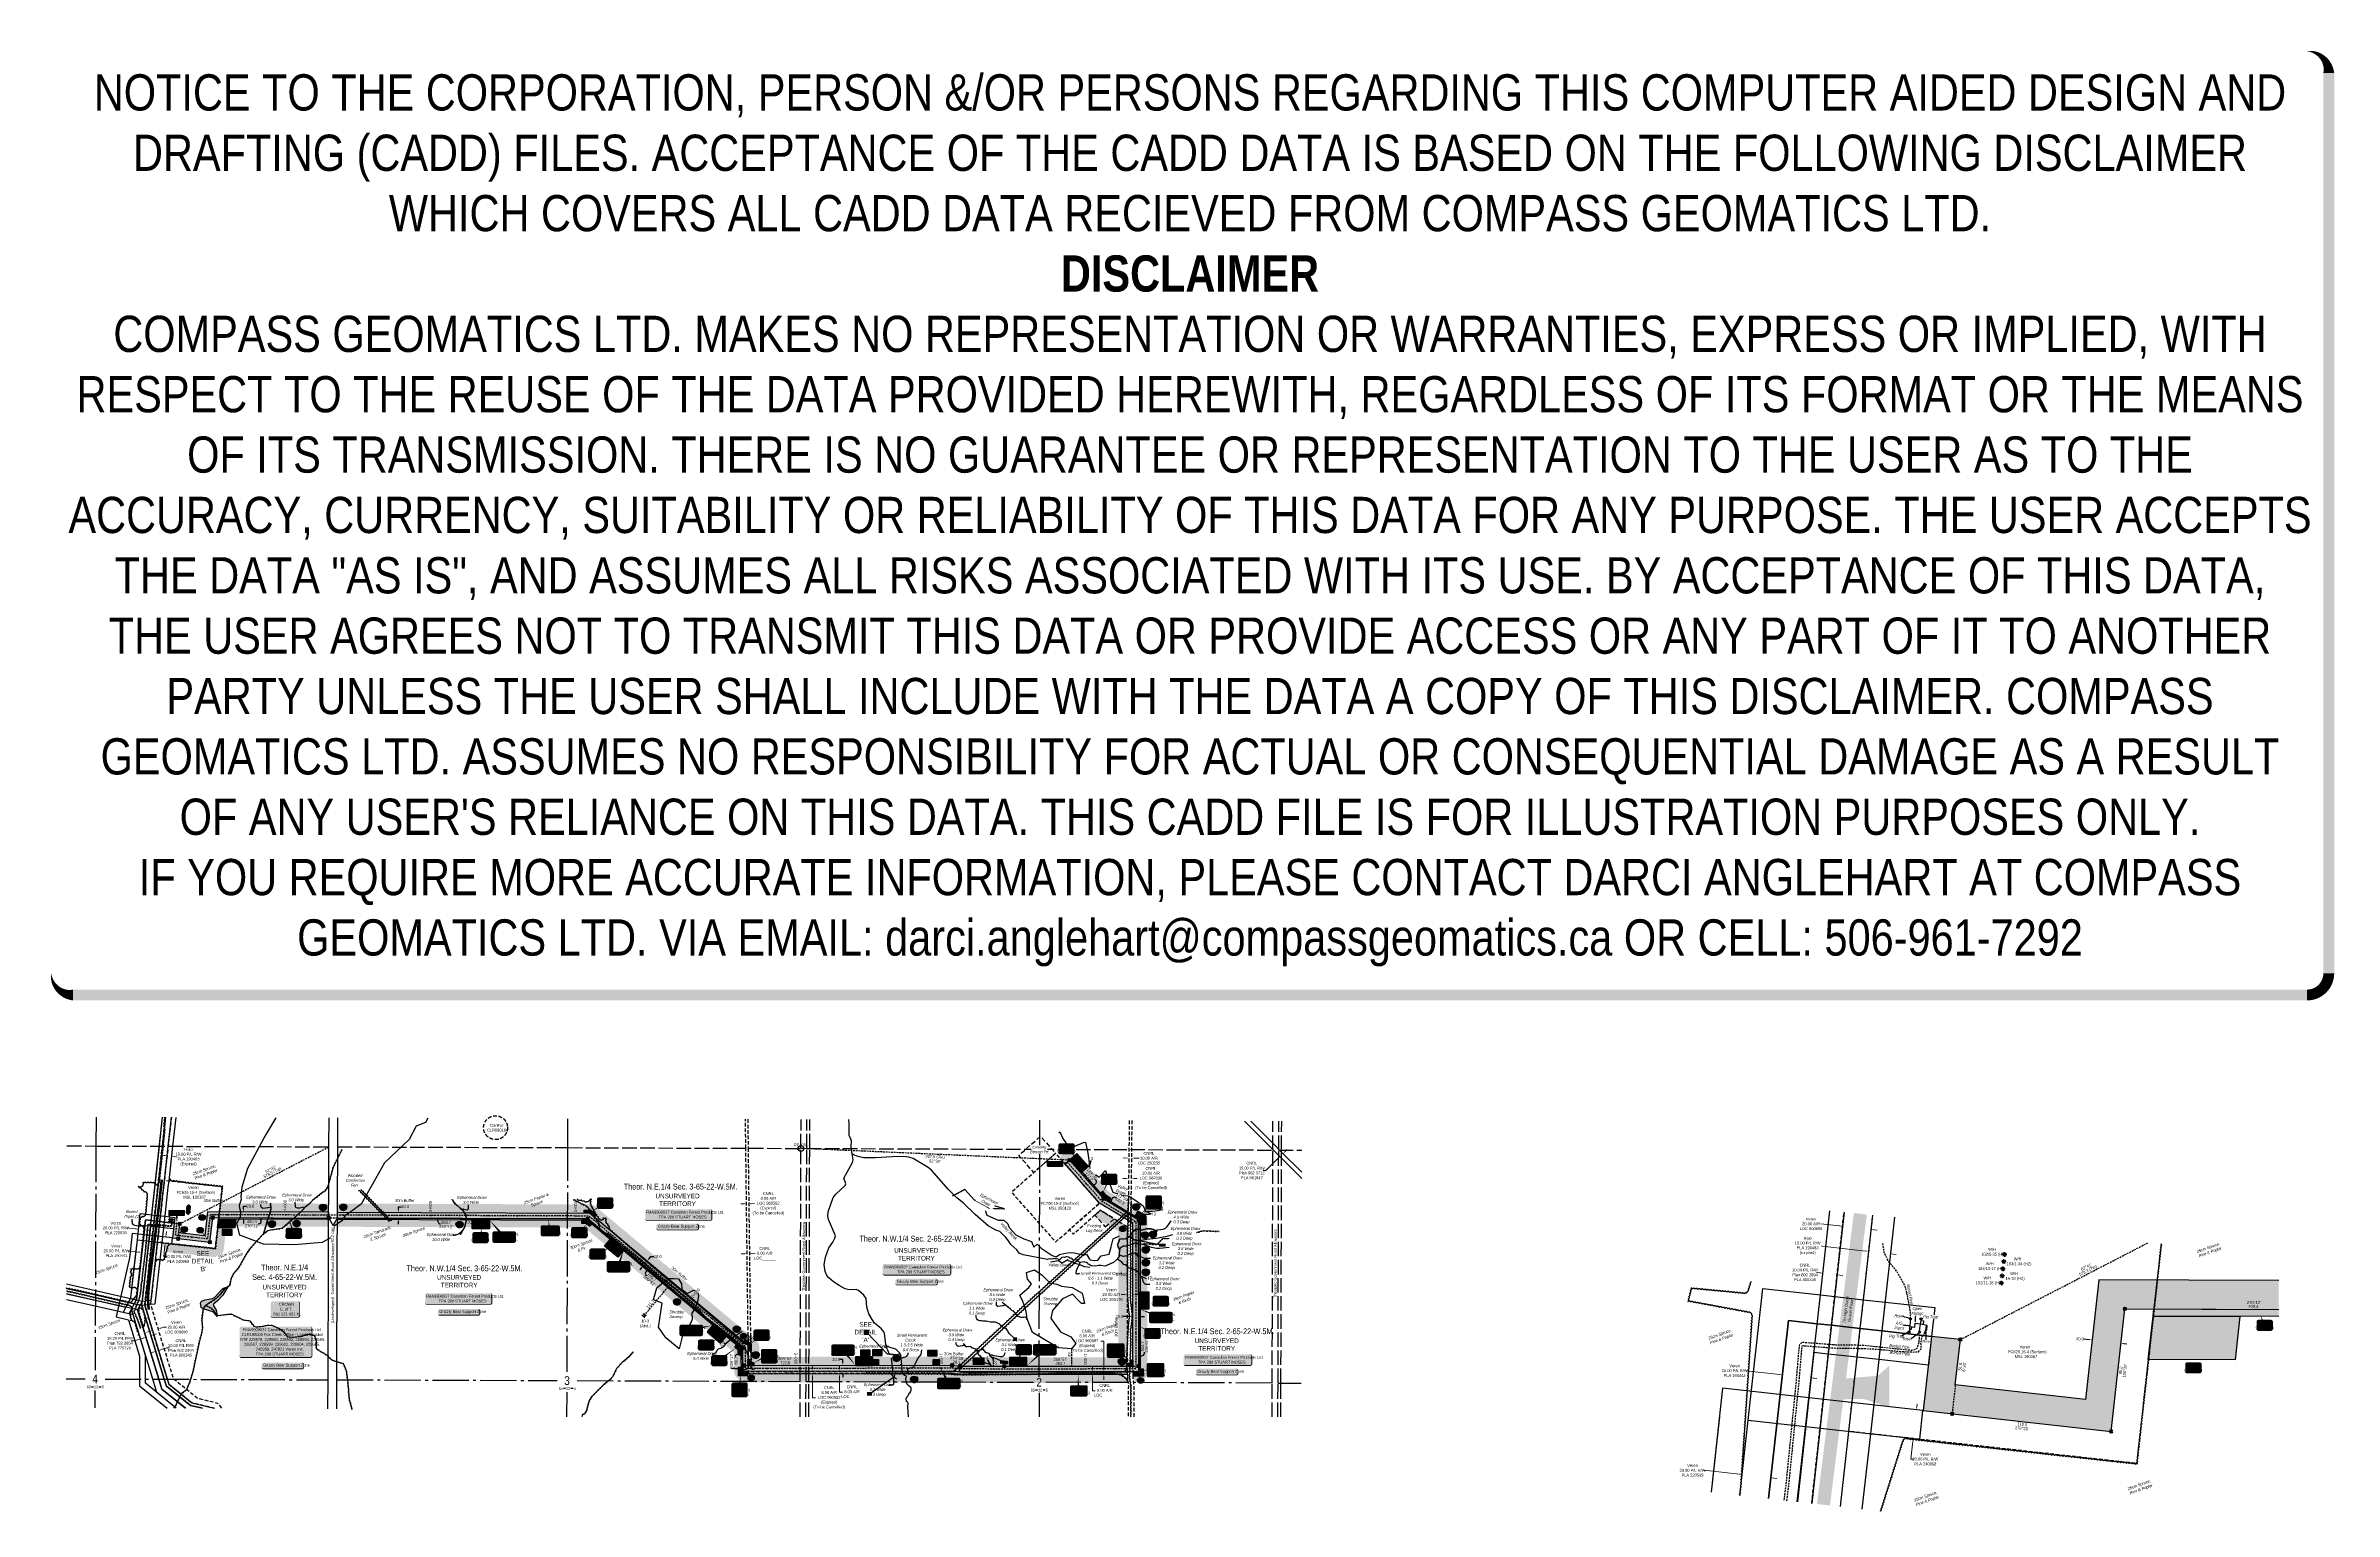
# Model space of a CAD drawing. Extents: x 482695 to 490591, y 6049436 to 6054495.
import ezdxf
from ezdxf.enums import TextEntityAlignment as Align

# ---------------------------------------------------------------- set-up
doc = ezdxf.new("R2010")
doc.units = 0
doc.header["$LTSCALE"] = 5
doc.header["$PDSIZE"] = 0.5
for name, pattern in [('0', [1, 1, 0]), ('foc-ACCESSROAD', [3.75, 2.5, -1.25]), ('foc-QUARTERLINE', [33, 25, -3, 2, -3]), ('foc-TIELINE', [1.875, 1.25, -0.625]), ('foc-TOPO-ephemeral', [6.25, 3.125, -0.625, 0.625, -0.625, 0.625, -0.625]), ('foc-TRAV', [1.875, 1.25, -0.625]), ('foc-UNSURVEYED', [12.5, 10, -2.5]), ('foc-WHEELTRACKS', [2, 0.4, -1.6]), ('HIDDEN2', [4.7625, 3.175, -1.5875]), ('UG_PIPE', [1.875, 1.25, -0.625])]:
    doc.linetypes.add(name, pattern=pattern)
doc.layers.get('Defpoints').update_dxf_attribs({"color": 9})
for name, color, linetype in [('10', 1, 'Continuous'), ('35', 37, 'Continuous'), ('9', 3, 'Continuous'), ('AS-OWNER', 7, 'Continuous'), ('AS-PIPE-UG', 44, 'UG_PIPE'), ('AS-PIPE-UG-T', 44, 'Continuous'), ('AS-ROADS', 254, 'Continuous'), ('AS-SYMBOL', 7, 'Continuous'), ('AS-UNDERLAY-H', 141, 'Continuous'), ('C-AR', 13, 'foc-ACCESSROAD'), ('C-RW', 13, 'Continuous'), ('C-SYMBOL', 7, 'Continuous'), ('C-WS', 13, 'foc-ACCESSROAD'), ('C-WS-S', 8, 'Continuous'), ('CG-NOTES', 7, 'Continuous'), ('CHAINAGE', 201, 'foc-TIELINE'), ('CHAINAGE-T', 201, 'Continuous'), ('DETAIL-T', 7, 'Continuous'), ('F-AR', 190, 'foc-ACCESSROAD'), ('F-RW', 190, 'Continuous'), ('F-WS', 190, 'foc-ACCESSROAD'), ('F-WS-S', 8, 'Continuous'), ('L-AREAREQUIRED', 7, 'Continuous'), ('L-BD', 7, 'Continuous'), ('L-MON', 1, 'Continuous'), ('L-QSEC', 8, 'foc-QUARTERLINE'), ('L-ROAD-T', 7, 'Continuous'), ('L-SEC', 7, 'Continuous'), ('L-SECLBL', 7, 'Continuous'), ('L-TIE', 7, 'foc-TIELINE'), ('L-UNS-T', 3, 'Continuous'), ('L-USEC', 7, 'foc-UNSURVEYED'), ('P-BUFFER-H 30m', 51, 'Continuous'), ('P-BUFFER-T', 40, 'Continuous'), ('P-CROSSINGS', 250, 'Continuous'), ('P-ELEVATION', 7, 'Continuous'), ('P-PROPOSED', 10, 'Continuous'), ('P-PROPOSED-H', 21, 'Continuous'), ('P-TEMP-BLOCKS', 250, 'Continuous'), ('P-TEMP-H', 41, 'Continuous'), ('P-TEMP_WORKSPACE', 46, 'Continuous'), ('P-TRAV', 4, 'foc-TRAV'), ('P-TXT', 4, 'Continuous'), ('P-WORKAREA', 113, 'Continuous'), ('P-WORKAREA-H', 111, 'Continuous'), ('T-BUSH', 110, '0'), ('T-BUSH-T', 110, 'Continuous'), ('T-CREEK', 160, 'Continuous'), ('T-DRAW', 143, 'foc-TOPO-ephemeral'), ('T-EXISTING TFA', 220, 'HIDDEN2'), ('T-EXISTING TFA-T', 220, 'Continuous'), ('T-SLOPE', 48, 'Continuous'), ('T-TIE', 201, 'foc-TIELINE'), ('T-WATER', 160, 'Continuous'), ('T-WATER-H', 133, 'Continuous'), ('T-WATER-P3', 160, 'foc-WHEELTRACKS'), ('T-WATER-T', 170, 'Continuous'), ('WETLAND', 143, 'Continuous'), ('WETLAND-T', 146, 'Continuous')]:
    doc.layers.add(name, color=color, linetype=linetype)
for name, color, linetype, true_color in [('AS-PIPE-AG', 7, 'Continuous', 0x7d00fa), ('AS-PIPE-AG-T', 7, 'Continuous', 0x7d00fa), ('P-100m WELL BORE BUFFER', 7, 'Continuous', 0xf5ffd6)]:
    doc.layers.add(name, color=color, linetype=linetype, true_color=true_color)
for name, color, linetype, lineweight in [('C-AR-T', 13, 'Continuous', 9), ('C-RW-T', 13, 'Continuous', 9), ('C-WS-T', 13, 'Continuous', 9), ('F-AR-T', 190, 'Continuous', 9), ('F-RW-T', 190, 'Continuous', 9), ('F-WS-T', 190, 'Continuous', 9), ('T-TEXT', 48, 'Continuous', 18), ('T-TIE-T', 201, 'Continuous', 18)]:
    doc.layers.add(name, color=color, linetype=linetype, lineweight=lineweight)
doc.layers.add('DISCLAIMER', color=7, linetype='Continuous', plot=False)
doc.styles.add('100L', font='ARIALN.TTF', dxfattribs={"height": 11})
doc.styles.add('175L', font='ARIALN.TTF', dxfattribs={"height": 20})
doc.styles.add('80', font='ARIALN.TTF', dxfattribs={"height": 10})
doc.styles.add('80CG', font='ARIALN.TTF', dxfattribs={"height": 10})
doc.styles.add('80L', font='ARIALN.TTF', dxfattribs={"height": 10})
doc.styles.add('80LS', font='ARIALNI.TTF', dxfattribs={"height": 10})
doc.styles.add('BOLD', font='ARIALNB.TTF')
doc.styles.add('Crossing', font='ARIALN.TTF', dxfattribs={"height": 10})
doc.styles.add('foc-LtypeFont', font='ARIALN.TTF', dxfattribs={"height": 7.35})
doc.styles.add('Legend', font='ARIALN.TTF')
doc.styles.add('SIMPLEX', font='ARIALN.TTF')
doc.linetypes.add('foc-TOPO-flowdirection-NOLINE', pattern='A,0,[">",foc-LtypeFont,S=0.3,R=0,X=0,Y=-0.945],-20,[">",foc-LtypeFont,S=0.3,R=0,X=0,Y=-0.945],0', length=20)
doc.dimstyles.new('Compass 5 000', dxfattribs={"dimscale": 5, "dimtxt": 9, "dimasz": 2, "dimexe": 0.2, "dimexo": 0.0625, "dimgap": 0.5, "dimtad": 0, "dimtih": 1, "dimtoh": 1, "dimzin": 0, "dimdsep": 46, "dimtxsty": '80CG', "dimcen": 0.1, "dimse1": 1, "dimse2": 1, "dimclrd": 256, "dimclrt": 256, "dimaunit": 1, "dimadec": 4, "dimazin": 0, "dimtfac": 0.06, "dimtofl": 0, "dimtmove": 0, "dimatfit": 1, "dimfxl": 0.2, "dimtolj": 1, "dimtzin": 0, "dimlwd": -1, "dimarcsym": 0})

# ---------------------------------------------------------------- blocks, each defined once
blk = doc.blocks.new('L-SECLBL')
at = {"layer": '9', "color": 7}
for p, q in [((-5.1, -27.8), (-12.3, -27.8)), ((20.7, -27.8), (13.5, -27.8))]:
    blk.add_line(p, q, dxfattribs=at)
at = {"layer": '10', "color": 2, "style": 'SIMPLEX'}
blk.add_attdef('SEC', text='', height=30, dxfattribs=at).set_placement((0, 0), align=Align.MIDDLE)
at = {"layer": '10', "color": 5, "style": '80L'}
blk.add_attdef('TWP', text='', height=9.5, dxfattribs=at).set_placement((-14.4, -27.4), align=Align.MIDDLE_RIGHT)
blk.add_attdef('RGE', text='', height=9.5, dxfattribs=at).set_placement((3.6, -27.4), align=Align.MIDDLE_CENTER)
blk.add_attdef('MER', text='', height=9.5, dxfattribs=at).set_placement((23.2, -27.4), align=Align.MIDDLE_LEFT)
blk = doc.blocks.new('*U453')
h = blk.add_hatch(color=255)
edge = h.paths.add_edge_path()
edge.add_line((-109, -20), (109, -20))
edge.add_arc((109, -14), 6, 270, 360)
edge.add_line((115, -14), (115, 12.5))
edge.add_arc((109, 12.5), 6, 0, 90)
edge.add_line((109, 18.5), (-109, 18.5))
edge.add_arc((-109, 12.5), 6, 90, 180)
edge.add_line((-115, 12.5), (-115, -14))
edge.add_arc((-109, -14), 6, 180, 270)
at = {"color": 44, "flags": 128}
blk.add_lwpolyline([(-109, -20, 3, 3, 0), (109, -20, 3, 3, 0.414214), (115, -14, 3, 3, 0), (115, 12.5, 3, 0, 0.414214), (109, 18.5, 0, 0, 0), (-109, 18.5, 0, 0, 0.414214), (-115, 12.5, 0, 0, 0), (-115, -14, 0, 3, 0.414214)], format="xyseb", close=True, dxfattribs=at)
at = {"color": 44, "style": '80'}
blk.add_attdef('ENTER_TEXT_001', (-36, -5), '', height=10, dxfattribs=at)
blk = doc.blocks.new('*U458')
h = blk.add_hatch(color=255)
edge = h.paths.add_edge_path()
edge.add_line((-111.5, -20), (111.5, -20))
edge.add_arc((111.5, -14), 6, 270, 360)
edge.add_line((117.5, -14), (117.5, 12.5))
edge.add_arc((111.5, 12.5), 6, 0, 90)
edge.add_line((111.5, 18.5), (-111.5, 18.5))
edge.add_arc((-111.5, 12.5), 6, 90, 180)
edge.add_line((-117.5, 12.5), (-117.5, -14))
edge.add_arc((-111.5, -14), 6, 180, 270)
at = {"color": 44, "flags": 128}
blk.add_lwpolyline([(-111.5, -20, 3, 3, 0), (111.5, -20, 3, 3, 0.414214), (117.5, -14, 3, 3, 0), (117.5, 12.5, 3, 0, 0.414214), (111.5, 18.5, 0, 0, 0), (-111.5, 18.5, 0, 0, 0.414214), (-117.5, 12.5, 0, 0, 0), (-117.5, -14, 0, 3, 0.414214)], format="xyseb", close=True, dxfattribs=at)
at = {"color": 44, "style": '80'}
blk.add_attdef('ENTER_TEXT_001', (-36, -5), '', height=10, dxfattribs=at)
blk = doc.blocks.new('*U459')
h = blk.add_hatch(color=255)
edge = h.paths.add_edge_path()
edge.add_line((-111.5, -20), (111.5, -20))
edge.add_arc((111.5, -14), 6, 270, 360)
edge.add_line((117.5, -14), (117.5, 12.5))
edge.add_arc((111.5, 12.5), 6, 0, 90)
edge.add_line((111.5, 18.5), (-111.5, 18.5))
edge.add_arc((-111.5, 12.5), 6, 90, 180)
edge.add_line((-117.5, 12.5), (-117.5, -14))
edge.add_arc((-111.5, -14), 6, 180, 270)
at = {"color": 44, "flags": 128}
blk.add_lwpolyline([(-111.5, -20, 3, 3, 0), (111.5, -20, 3, 3, 0.414214), (117.5, -14, 3, 3, 0), (117.5, 12.5, 3, 0, 0.414214), (111.5, 18.5, 0, 0, 0), (-111.5, 18.5, 0, 0, 0.414214), (-117.5, 12.5, 0, 0, 0), (-117.5, -14, 0, 3, 0.414214)], format="xyseb", close=True, dxfattribs=at)
at = {"color": 44, "style": '80'}
blk.add_attdef('ENTER_TEXT_001', (-36, -5), '', height=10, dxfattribs=at)
blk = doc.blocks.new('*U460')
h = blk.add_hatch(color=255)
edge = h.paths.add_edge_path()
edge.add_line((-109, -20), (109, -20))
edge.add_arc((109, -14), 6, 270, 360)
edge.add_line((115, -14), (115, 12.5))
edge.add_arc((109, 12.5), 6, 0, 90)
edge.add_line((109, 18.5), (-109, 18.5))
edge.add_arc((-109, 12.5), 6, 90, 180)
edge.add_line((-115, 12.5), (-115, -14))
edge.add_arc((-109, -14), 6, 180, 270)
at = {"color": 44, "flags": 128}
blk.add_lwpolyline([(-109, -20, 3, 3, 0), (109, -20, 3, 3, 0.414214), (115, -14, 3, 3, 0), (115, 12.5, 3, 0, 0.414214), (109, 18.5, 0, 0, 0), (-109, 18.5, 0, 0, 0.414214), (-115, 12.5, 0, 0, 0), (-115, -14, 0, 3, 0.414214)], format="xyseb", close=True, dxfattribs=at)
at = {"color": 44, "style": '80'}
blk.add_attdef('ENTER_TEXT_001', (-36, -5), '', height=10, dxfattribs=at)
blk = doc.blocks.new('*U456')
h = blk.add_hatch(color=255)
edge = h.paths.add_edge_path()
edge.add_line((-119, -54), (119, -54))
edge.add_arc((119, -48), 6, 270, 360)
edge.add_line((125, -48), (125, 46.5))
edge.add_arc((119, 46.5), 6, 0, 90)
edge.add_line((119, 52.5), (-119, 52.5))
edge.add_arc((-119, 46.5), 6, 90, 180)
edge.add_line((-125, 46.5), (-125, -48))
edge.add_arc((-119, -48), 6, 180, 270)
at = {"color": 44, "flags": 128}
blk.add_lwpolyline([(-119, -54, 3, 3, 0), (119, -54, 3, 3, 0.414214), (125, -48, 3, 3, 0), (125, 46.5, 3, 0, 0.414214), (119, 52.5, 0, 0, 0), (-119, 52.5, 0, 0, 0.414214), (-125, 46.5, 0, 0, 0), (-125, -48, 0, 3, 0.414214)], format="xyseb", close=True, dxfattribs=at)
at = {"color": 44, "style": '80'}
blk.add_attdef('ENTER_TEXT_001', (-36, -5), '', height=10, dxfattribs=at)
blk = doc.blocks.new('*U469')
h = blk.add_hatch(color=255)
edge = h.paths.add_edge_path()
edge.add_line((-66.5, -11.5), (66.5, -11.5))
edge.add_arc((66.5, -5.5), 6, 270, 360)
edge.add_line((72.5, -5.5), (72.5, 4))
edge.add_arc((66.5, 4), 6, 0, 90)
edge.add_line((66.5, 10), (-66.5, 10))
edge.add_arc((-66.5, 4), 6, 90, 180)
edge.add_line((-72.5, 4), (-72.5, -5.5))
edge.add_arc((-66.5, -5.5), 6, 180, 270)
at = {"color": 131, "flags": 128}
blk.add_lwpolyline([(-66.5, -11.5, 3, 3, 0), (66.5, -11.5, 3, 3, 0.414214), (72.5, -5.5, 3, 3, 0), (72.5, 4, 3, 0, 0.414214), (66.5, 10, 0, 0, 0), (-66.5, 10, 0, 0, 0.414214), (-72.5, 4, 0, 0, 0), (-72.5, -5.5, 0, 3, 0.414214)], format="xyseb", close=True, dxfattribs=at)
at = {"color": 131, "style": '80'}
blk.add_attdef('ENTER_TEXT_001', (-36, -5), '', height=10, dxfattribs=at)
blk = doc.blocks.new('*U465')
h = blk.add_hatch(color=255)
edge = h.paths.add_edge_path()
edge.add_line((-66.5, -11.5), (66.5, -11.5))
edge.add_arc((66.5, -5.5), 6, 270, 360)
edge.add_line((72.5, -5.5), (72.5, 4))
edge.add_arc((66.5, 4), 6, 0, 90)
edge.add_line((66.5, 10), (-66.5, 10))
edge.add_arc((-66.5, 4), 6, 90, 180)
edge.add_line((-72.5, 4), (-72.5, -5.5))
edge.add_arc((-66.5, -5.5), 6, 180, 270)
at = {"color": 131, "flags": 128}
blk.add_lwpolyline([(-66.5, -11.5, 3, 3, 0), (66.5, -11.5, 3, 3, 0.414214), (72.5, -5.5, 3, 3, 0), (72.5, 4, 3, 0, 0.414214), (66.5, 10, 0, 0, 0), (-66.5, 10, 0, 0, 0.414214), (-72.5, 4, 0, 0, 0), (-72.5, -5.5, 0, 3, 0.414214)], format="xyseb", close=True, dxfattribs=at)
at = {"color": 131, "style": '80'}
blk.add_attdef('ENTER_TEXT_001', (-36, -5), '', height=10, dxfattribs=at)
blk = doc.blocks.new('*U466')
h = blk.add_hatch(color=255)
edge = h.paths.add_edge_path()
edge.add_line((-66.5, -11.5), (66.5, -11.5))
edge.add_arc((66.5, -5.5), 6, 270, 360)
edge.add_line((72.5, -5.5), (72.5, 4))
edge.add_arc((66.5, 4), 6, 0, 90)
edge.add_line((66.5, 10), (-66.5, 10))
edge.add_arc((-66.5, 4), 6, 90, 180)
edge.add_line((-72.5, 4), (-72.5, -5.5))
edge.add_arc((-66.5, -5.5), 6, 180, 270)
at = {"color": 131, "flags": 128}
blk.add_lwpolyline([(-66.5, -11.5, 3, 3, 0), (66.5, -11.5, 3, 3, 0.414214), (72.5, -5.5, 3, 3, 0), (72.5, 4, 3, 0, 0.414214), (66.5, 10, 0, 0, 0), (-66.5, 10, 0, 0, 0.414214), (-72.5, 4, 0, 0, 0), (-72.5, -5.5, 0, 3, 0.414214)], format="xyseb", close=True, dxfattribs=at)
at = {"color": 131, "style": '80'}
blk.add_attdef('ENTER_TEXT_001', (-36, -5), '', height=10, dxfattribs=at)
blk = doc.blocks.new('*U467')
h = blk.add_hatch(color=255)
edge = h.paths.add_edge_path()
edge.add_line((-66.5, -11.5), (66.5, -11.5))
edge.add_arc((66.5, -5.5), 6, 270, 360)
edge.add_line((72.5, -5.5), (72.5, 4))
edge.add_arc((66.5, 4), 6, 0, 90)
edge.add_line((66.5, 10), (-66.5, 10))
edge.add_arc((-66.5, 4), 6, 90, 180)
edge.add_line((-72.5, 4), (-72.5, -5.5))
edge.add_arc((-66.5, -5.5), 6, 180, 270)
at = {"color": 131, "flags": 128}
blk.add_lwpolyline([(-66.5, -11.5, 3, 3, 0), (66.5, -11.5, 3, 3, 0.414214), (72.5, -5.5, 3, 3, 0), (72.5, 4, 3, 0, 0.414214), (66.5, 10, 0, 0, 0), (-66.5, 10, 0, 0, 0.414214), (-72.5, 4, 0, 0, 0), (-72.5, -5.5, 0, 3, 0.414214)], format="xyseb", close=True, dxfattribs=at)
at = {"color": 131, "style": '80'}
blk.add_attdef('ENTER_TEXT_001', (-36, -5), '', height=10, dxfattribs=at)
blk = doc.blocks.new('*U468')
h = blk.add_hatch(color=255)
edge = h.paths.add_edge_path()
edge.add_line((-66.5, -11.5), (66.5, -11.5))
edge.add_arc((66.5, -5.5), 6, 270, 360)
edge.add_line((72.5, -5.5), (72.5, 4))
edge.add_arc((66.5, 4), 6, 0, 90)
edge.add_line((66.5, 10), (-66.5, 10))
edge.add_arc((-66.5, 4), 6, 90, 180)
edge.add_line((-72.5, 4), (-72.5, -5.5))
edge.add_arc((-66.5, -5.5), 6, 180, 270)
at = {"color": 131, "flags": 128}
blk.add_lwpolyline([(-66.5, -11.5, 3, 3, 0), (66.5, -11.5, 3, 3, 0.414214), (72.5, -5.5, 3, 3, 0), (72.5, 4, 3, 0, 0.414214), (66.5, 10, 0, 0, 0), (-66.5, 10, 0, 0, 0.414214), (-72.5, 4, 0, 0, 0), (-72.5, -5.5, 0, 3, 0.414214)], format="xyseb", close=True, dxfattribs=at)
at = {"color": 131, "style": '80'}
blk.add_attdef('ENTER_TEXT_001', (-36, -5), '', height=10, dxfattribs=at)
blk = doc.blocks.new('Temp_Area_Small_Pink')
at = {"true_color": 0xff8aff}
h = blk.add_hatch(color=211, dxfattribs=at)
h.dxf.hatch_style = 1
h.paths.add_polyline_path([(-16.8, -9.4), (16.3, -9.4), (16.3, 9.1), (-16.8, 9.1)])
at = {"color": 250}
for points in [[(-17, -9.6), (16.5, -9.6), (16.5, 9.3), (-17, 9.3)], [(-16.9, -9.5), (16.4, -9.5), (16.4, 9.2), (-16.9, 9.2)]]:
    blk.add_lwpolyline(points, close=True, dxfattribs=at)
at = {"color": 250, "style": '80L'}
blk.add_attdef('TEMPORARY', text='', height=9, dxfattribs=at).set_placement((0, -0.1), align=Align.MIDDLE_CENTER)
blk = doc.blocks.new('*D471')
at = {"layer": 'C-AR-T', "transparency": 16777216}
for p, q in [((483053.5, 6050056.3), (483043.9, 6050053.4)), ((483091.7, 6050068), (483101.3, 6050071)), ((483101.3, 6050071), (483111.3, 6050071))]:
    blk.add_line(p, q, dxfattribs=at)
for points in [[(483053, 6050057.9), (483054, 6050054.7), (483063.1, 6050059.3)], [(483091.3, 6050069.6), (483092.2, 6050066.4), (483082.2, 6050065.1)]]:
    blk.add_solid(points, dxfattribs=at)
at = {"layer": 'Defpoints', "color": 0, "transparency": 16777216}
for p in [(483063.7, 6050057.1), (483082.2, 6050065.1), (483082.8, 6050063)]:
    blk.add_point(p, dxfattribs=at)
at = {"layer": 'C-AR-T', "transparency": 16777216, "insert": (483145.6, 6050071), "char_height": 10, "attachment_point": 5, "style": '80CG'}
blk.add_mtext('\\A1;Veren\\P20.00 A/R\\PLOC 800686', dxfattribs=at)
blk = doc.blocks.new('*D472')
at = {"layer": 'C-AR-T', "transparency": 16777216}
for p, q in [((486416.4, 6050183.7), (486406, 6050183.6)), ((486456.3, 6050184.2), (486466.3, 6050184.3))]:
    blk.add_line(p, q, dxfattribs=at)
for points in [[(486416.3, 6050185.4), (486416.4, 6050182.1), (486426.4, 6050183.8)], [(486456.3, 6050185.8), (486456.4, 6050182.5), (486446.3, 6050184)]]:
    blk.add_solid(points, dxfattribs=at)
at = {"layer": 'Defpoints', "color": 0, "transparency": 16777216}
for p in [(486426.2, 6050200.8), (486446.2, 6050201), (486446.3, 6050184)]:
    blk.add_point(p, dxfattribs=at)
at = {"layer": 'C-AR-T', "transparency": 16777216, "insert": (486371.7, 6050183.6), "char_height": 10, "attachment_point": 5, "style": '80CG'}
blk.add_mtext('\\A1;Veren\\P20.00 A/R\\PLOC 250176', dxfattribs=at)
blk = doc.blocks.new('*D474')
at = {"layer": 'C-RW-T', "transparency": 16777216}
for p, q in [((483005.1, 6050410.6), (482976.1, 6050413.8)), ((483044.8, 6050406.2), (483054.8, 6050405.1))]:
    blk.add_line(p, q, dxfattribs=at)
for points in [[(483005.3, 6050412.3), (483005, 6050408.9), (483015.1, 6050409.5)], [(483045, 6050407.9), (483044.7, 6050404.5), (483034.9, 6050407.3)]]:
    blk.add_solid(points, dxfattribs=at)
at = {"layer": 'Defpoints', "color": 0, "transparency": 16777216}
for p in [(483013.1, 6050391.7), (483015.1, 6050409.5), (483032.9, 6050389.5)]:
    blk.add_point(p, dxfattribs=at)
at = {"layer": 'C-RW-T', "transparency": 16777216, "insert": (482936.5, 6050413.8), "char_height": 10, "attachment_point": 5, "style": '80CG'}
blk.add_mtext('\\A1;Veren\\P20.00 P/L R/W\\PPLA 220539', dxfattribs=at)
blk = doc.blocks.new('*D475')
at = {"layer": 'C-RW-T', "transparency": 16777216}
for p, q in [((483016.3, 6050330.4), (482978.4, 6050334.6)), ((483056.1, 6050326), (483066, 6050324.9))]:
    blk.add_line(p, q, dxfattribs=at)
for points in [[(483016.5, 6050332), (483016.1, 6050328.7), (483026.3, 6050329.3)], [(483056.3, 6050327.6), (483055.9, 6050324.3), (483046.2, 6050327.1)]]:
    blk.add_solid(points, dxfattribs=at)
at = {"layer": 'Defpoints', "color": 0, "transparency": 16777216}
for p in [(483024.6, 6050314.2), (483026.3, 6050329.3), (483044.5, 6050312)]:
    blk.add_point(p, dxfattribs=at)
at = {"layer": 'C-RW-T', "transparency": 16777216, "insert": (482938.8, 6050334.6), "char_height": 10, "attachment_point": 5, "style": '80CG'}
blk.add_mtext('\\A1;Veren\\P20.00 P/L R/W\\PPLA 190442', dxfattribs=at)
blk = doc.blocks.new('*D476')
at = {"layer": 'C-RW-T', "transparency": 16777216}
for p, q in [((483106.1, 6050351.8), (483105, 6050341.9)), ((483110.6, 6050391.6), (483111.7, 6050401.5)), ((483102, 6050314.8), (483105, 6050341.9)), ((483112, 6050314.8), (483102, 6050314.8))]:
    blk.add_line(p, q, dxfattribs=at)
for points in [[(483104.5, 6050352), (483107.8, 6050351.6), (483107.2, 6050361.8)], [(483108.9, 6050391.7), (483112.2, 6050391.4), (483109.4, 6050381.6)]]:
    blk.add_solid(points, dxfattribs=at)
at = {"layer": 'Defpoints', "color": 0, "transparency": 16777216}
for p in [(483107.2, 6050361.8), (483117.6, 6050360.6), (483119.9, 6050380.5)]:
    blk.add_point(p, dxfattribs=at)
at = {"layer": 'C-RW-T', "transparency": 16777216, "insert": (483151.6, 6050314.8), "char_height": 10, "attachment_point": 5, "style": '80CG'}
blk.add_mtext('\\A1;Veren\\P20.00 P/L R/W\\PPLA 240868', dxfattribs=at)
blk = doc.blocks.new('*D477')
at = {"layer": 'C-RW-T', "transparency": 16777216}
for p, q in [((488538.7, 6049563.5), (488416.6, 6049577)), ((488657.7, 6049550.3), (488667.6, 6049549.2))]:
    blk.add_line(p, q, dxfattribs=at)
for points in [[(488538.9, 6049565.1), (488538.5, 6049561.8), (488548.7, 6049562.4)], [(488657.9, 6049551.9), (488657.5, 6049548.6), (488647.7, 6049551.4)]]:
    blk.add_solid(points, dxfattribs=at)
at = {"layer": 'Defpoints', "color": 0, "transparency": 16777216}
for p in [(488603.9, 6050059.7), (488703, 6050048.7), (488548.7, 6049562.4)]:
    blk.add_point(p, dxfattribs=at)
at = {"layer": 'C-RW-T', "transparency": 16777216, "insert": (488377.1, 6049577), "char_height": 10, "attachment_point": 5, "style": '80CG'}
blk.add_mtext('\\A1;Veren\\P20.00 P/L R/W\\PPLA 220539', dxfattribs=at)
blk = doc.blocks.new('*D478')
at = {"layer": 'C-RW-T', "transparency": 16777216}
for p, q in [((489151, 6049796), (489152.1, 6049805.9)), ((489131, 6049615.6), (489136.7, 6049666.8)), ((489137.8, 6049676.8), (489136.7, 6049666.8)), ((489141, 6049615.6), (489131, 6049615.6))]:
    blk.add_line(p, q, dxfattribs=at)
for points in [[(489149.4, 6049796.2), (489152.7, 6049795.8), (489149.9, 6049786.1)], [(489136.1, 6049677), (489139.4, 6049676.6), (489138.9, 6049686.7)]]:
    blk.add_solid(points, dxfattribs=at)
at = {"layer": 'Defpoints', "color": 0, "transparency": 16777216}
for p in [(489117.9, 6049789.6), (489106.8, 6049690.3), (489138.9, 6049686.7)]:
    blk.add_point(p, dxfattribs=at)
at = {"layer": 'C-RW-T', "transparency": 16777216, "insert": (489180.5, 6049615.6), "char_height": 10, "attachment_point": 5, "style": '80CG'}
blk.add_mtext('\\A1;Veren\\P20.00 P/L R/W\\PPLA 240868', dxfattribs=at)
blk = doc.blocks.new('*D479')
at = {"layer": 'Defpoints', "color": 0, "transparency": 16777216}
for p in [(485112.6, 6050517.3), (485120.6, 6050517.4), (485120.8, 6050497.3)]:
    blk.add_point(p, dxfattribs=at)
at = {"layer": 'F-AR-T', "transparency": 16777216}
for p, q in [((485102.8, 6050497.1), (485092.8, 6050497)), ((485130.8, 6050497.4), (485140.8, 6050497.6))]:
    blk.add_line(p, q, dxfattribs=at)
for points in [[(485102.8, 6050498.8), (485102.9, 6050495.4), (485112.8, 6050497.2)], [(485130.8, 6050499.1), (485130.9, 6050495.8), (485120.8, 6050497.3)]]:
    blk.add_solid(points, dxfattribs=at)
at = {"layer": 'F-AR-T', "transparency": 16777216, "insert": (485188.2, 6050497.6), "char_height": 10, "attachment_point": 5, "style": '80CG'}
blk.add_mtext('\\A1;CNRL\\P8.00 A/R\\PLOC 960582\\P(Expired)\\P(To be Cancelled)', dxfattribs=at)
blk = doc.blocks.new('*D480')
at = {"layer": 'Defpoints', "color": 0, "transparency": 16777216}
for p in [(485340.5, 6049919.4), (485474.1, 6049919.9), (485474.1, 6049911.9)]:
    blk.add_point(p, dxfattribs=at)
at = {"layer": 'F-AR-T', "transparency": 16777216}
for p, q in [((485340.4, 6049929.4), (485340.4, 6049939.4)), ((485340.5, 6049901.4), (485340.8, 6049827.4)), ((485340.8, 6049827.4), (485350.8, 6049827.4))]:
    blk.add_line(p, q, dxfattribs=at)
for points in [[(485342.1, 6049929.4), (485338.7, 6049929.4), (485340.5, 6049919.4)], [(485342.2, 6049901.4), (485338.9, 6049901.4), (485340.5, 6049911.4)]]:
    blk.add_solid(points, dxfattribs=at)
at = {"layer": 'F-AR-T', "transparency": 16777216, "insert": (485398.2, 6049827.4), "char_height": 10, "attachment_point": 5, "style": '80CG'}
blk.add_mtext('\\A1;CNRL\\P8.00 A/R\\PLOC 960582\\P(Expired)\\P(To be Cancelled)', dxfattribs=at)
blk = doc.blocks.new('*D483')
at = {"layer": 'Defpoints', "color": 0, "transparency": 16777216}
for p in [(486431.1, 6050566.4), (486441.1, 6050566.3), (486441.2, 6050584.5)]:
    blk.add_point(p, dxfattribs=at)
at = {"layer": 'F-AR-T', "transparency": 16777216}
for p, q in [((486421.2, 6050584.6), (486411.2, 6050584.6)), ((486451.2, 6050584.5), (486461.2, 6050584.5))]:
    blk.add_line(p, q, dxfattribs=at)
for points in [[(486421.2, 6050586.3), (486421.2, 6050582.9), (486431.2, 6050584.6)], [(486451.2, 6050586.2), (486451.2, 6050582.8), (486441.2, 6050584.5)]]:
    blk.add_solid(points, dxfattribs=at)
at = {"layer": 'F-AR-T', "transparency": 16777216, "insert": (486508.5, 6050584.5), "char_height": 10, "attachment_point": 5, "style": '80CG'}
blk.add_mtext('\\A1;CNRL\\P10.00 A/R\\PLOC 962396\\P(Expired)^J(To be Cancelled)', dxfattribs=at)
blk = doc.blocks.new('*D484')
at = {"layer": 'Defpoints', "color": 0, "transparency": 16777216}
for p in [(486333.9, 6049916.8), (486333.9, 6049908.8), (486345.9, 6049916.8)]:
    blk.add_point(p, dxfattribs=at)
at = {"layer": 'F-AR-T', "transparency": 16777216}
for p, q in [((486345.8, 6050022.9), (486335.8, 6050022.9)), ((486345.9, 6049926.8), (486345.8, 6050022.9)), ((486345.9, 6049898.8), (486345.9, 6049888.8))]:
    blk.add_line(p, q, dxfattribs=at)
for points in [[(486347.5, 6049926.8), (486344.2, 6049926.8), (486345.9, 6049916.8)], [(486347.5, 6049898.8), (486344.2, 6049898.8), (486345.9, 6049908.8)]]:
    blk.add_solid(points, dxfattribs=at)
at = {"layer": 'F-AR-T', "transparency": 16777216, "insert": (486288.4, 6050022.9), "char_height": 10, "attachment_point": 5, "style": '80CG'}
blk.add_mtext('\\A1;CNRL\\P8.00 A/R\\PLOC 960582\\P(Expired)\\P(To be Cancelled)', dxfattribs=at)
blk = doc.blocks.new('*D487')
at = {"layer": 'Defpoints', "color": 0, "transparency": 16777216}
for p in [(486964.4, 6050670.6), (486992.1, 6050621.5), (487002.8, 6050632)]:
    blk.add_point(p, dxfattribs=at)
at = {"layer": 'F-RW-T', "transparency": 16777216}
for p, q in [((486971.5, 6050677.6), (486978.6, 6050684.7)), ((486905.4, 6050612), (486895.4, 6050612)), ((486946.7, 6050653), (486905.4, 6050612))]:
    blk.add_line(p, q, dxfattribs=at)
for points in [[(486970.3, 6050678.8), (486972.7, 6050676.5), (486964.4, 6050670.6)], [(486945.5, 6050654.2), (486947.9, 6050651.8), (486953.8, 6050660)]]:
    blk.add_solid(points, dxfattribs=at)
at = {"layer": 'F-RW-T', "transparency": 16777216, "insert": (486856.4, 6050612), "char_height": 10, "attachment_point": 5, "style": '80CG'}
blk.add_mtext('\\A1;CNRL\\P15.00 P/L R/W\\PPlan 982 3712\\PPLA 961847', dxfattribs=at)
blk = doc.blocks.new('*D488')
at = {"layer": 'Defpoints', "color": 0, "transparency": 16777216}
for p in [(483113.1, 6050658.3), (483128.1, 6050656.6), (483128.5, 6050660.9)]:
    blk.add_point(p, dxfattribs=at)
at = {"layer": 'F-RW-T', "transparency": 16777216}
for p, q in [((483103.7, 6050663.6), (483093.7, 6050664.7)), ((483138.5, 6050659.8), (483148.4, 6050658.6))]:
    blk.add_line(p, q, dxfattribs=at)
for points in [[(483103.9, 6050665.3), (483103.5, 6050662), (483113.6, 6050662.5)], [(483138.6, 6050661.4), (483138.3, 6050658.1), (483128.5, 6050660.9)]]:
    blk.add_solid(points, dxfattribs=at)
at = {"layer": 'F-RW-T', "transparency": 16777216, "insert": (483187.5, 6050658.6), "char_height": 10, "attachment_point": 5, "style": '80CG'}
blk.add_mtext('\\A1;Halo\\P15.00 P/L R/W\\PPLA 190483\\P(Expired)', dxfattribs=at)
blk = doc.blocks.new('*D489')
at = {"layer": 'Defpoints', "color": 0, "transparency": 16777216}
for p in [(483036.6, 6050049.2), (483040.4, 6050036.6), (483054, 6050054.5)]:
    blk.add_point(p, dxfattribs=at)
at = {"layer": 'F-RW-T', "transparency": 16777216}
for p, q in [((483030.9, 6050033.6), (483000, 6050024.2)), ((483067.5, 6050044.8), (483077, 6050047.8)), ((483000, 6050024.2), (482990, 6050024.2))]:
    blk.add_line(p, q, dxfattribs=at)
for points in [[(483030.4, 6050035.2), (483031.4, 6050032), (483040.4, 6050036.6)], [(483067, 6050046.4), (483068, 6050043.2), (483057.9, 6050041.9)]]:
    blk.add_solid(points, dxfattribs=at)
at = {"layer": 'F-RW-T', "transparency": 16777216, "insert": (482950.9, 6050024.2), "char_height": 10, "attachment_point": 5, "style": '80CG'}
blk.add_mtext('\\A1;CNRL\\P18.29 P/L R/W\\PPlan 782 2854\\PPLA 770729', dxfattribs=at)
blk = doc.blocks.new('*D490')
at = {"layer": 'Defpoints', "color": 0, "transparency": 16777216}
for p in [(483076.7, 6049980.4), (483084, 6049990.7), (483086.3, 6049983.4)]:
    blk.add_point(p, dxfattribs=at)
at = {"layer": 'F-RW-T', "transparency": 16777216}
for p, q in [((483064.9, 6049984.9), (483055.3, 6049981.9)), ((483093.6, 6049993.6), (483112.3, 6049999.4)), ((483112.3, 6049999.4), (483122.3, 6049999.4))]:
    blk.add_line(p, q, dxfattribs=at)
for points in [[(483064.4, 6049986.5), (483065.4, 6049983.3), (483074.5, 6049987.8)], [(483093.1, 6049995.2), (483094.1, 6049992), (483084, 6049990.7)]]:
    blk.add_solid(points, dxfattribs=at)
at = {"layer": 'F-RW-T', "transparency": 16777216, "insert": (483161.4, 6049999.4), "char_height": 10, "attachment_point": 5, "style": '80CG'}
blk.add_mtext('\\A1;CNRL\\P10.00 P/L R/W\\PPlan 802 2994\\PPLA 800345', dxfattribs=at)
blk = doc.blocks.new('*D491')
at = {"layer": 'Defpoints', "color": 0, "transparency": 16777216}
for p in [(488902.8, 6050948.7), (488952.5, 6050943.2), (488826.1, 6050257.7)]:
    blk.add_point(p, dxfattribs=at)
at = {"layer": 'F-RW-T', "transparency": 16777216}
for p, q in [((488816.1, 6050258.8), (488804.4, 6050260.1)), ((488885.6, 6050251.1), (488895.6, 6050250))]:
    blk.add_line(p, q, dxfattribs=at)
for points in [[(488816.3, 6050260.5), (488815.9, 6050257.1), (488826.1, 6050257.7)], [(488885.8, 6050252.7), (488885.5, 6050249.4), (488875.7, 6050252.2)]]:
    blk.add_solid(points, dxfattribs=at)
at = {"layer": 'F-RW-T', "transparency": 16777216, "insert": (488765.3, 6050260.1), "char_height": 10, "attachment_point": 5, "style": '80CG'}
blk.add_mtext('\\A1;CNRL\\P10.00 P/L R/W\\PPlan 802 2994\\PPLA 800345', dxfattribs=at)
blk = doc.blocks.new('*D492')
at = {"layer": 'Defpoints', "color": 0, "transparency": 16777216}
for p in [(489079.4, 6051180.5), (489153.9, 6051172.2), (488985.3, 6050333)]:
    blk.add_point(p, dxfattribs=at)
at = {"layer": 'F-RW-T', "transparency": 16777216}
for p, q in [((488975.4, 6050334.1), (488813.6, 6050352)), ((489069.8, 6050323.6), (489079.7, 6050322.5))]:
    blk.add_line(p, q, dxfattribs=at)
for points in [[(488975.6, 6050335.7), (488975.2, 6050332.4), (488985.3, 6050333)], [(489069.9, 6050325.3), (489069.6, 6050321.9), (489059.8, 6050324.7)]]:
    blk.add_solid(points, dxfattribs=at)
at = {"layer": 'F-RW-T', "transparency": 16777216, "insert": (488774.5, 6050352), "char_height": 10, "attachment_point": 5, "style": '80CG', "bg_fill": 3, "box_fill_scale": 1.1, "bg_fill_color": 256, "bg_fill_true_color": 13158600, "bg_fill_transparency": 0}
blk.add_mtext('\\A1;Halo\\P15.00 P/L R/W\\PPLA 190483\\P(Expired)', dxfattribs=at)
blk = doc.blocks.new('*D493')
at = {"layer": 'Defpoints', "color": 0, "transparency": 16777216}
for p in [(484754.2, 6050287), (484767, 6050302.3), (484770.2, 6050299.7)]:
    blk.add_point(p, dxfattribs=at)
at = {"layer": 'P-TXT', "transparency": 16777216}
for p, q in [((484751, 6050276.6), (484744.6, 6050269)), ((484776.7, 6050307.3), (484783.1, 6050315)), ((484783.1, 6050315), (484793.1, 6050315))]:
    blk.add_line(p, q, dxfattribs=at)
for points in [[(484749.7, 6050277.7), (484752.3, 6050275.6), (484757.4, 6050284.3)], [(484775.4, 6050308.4), (484777.9, 6050306.3), (484770.2, 6050299.7)]]:
    blk.add_solid(points, dxfattribs=at)
at = {"layer": 'P-TXT', "transparency": 16777216, "insert": (484806.3, 6050315), "char_height": 10, "attachment_point": 5, "style": '80CG'}
blk.add_mtext('\\A1;20.0', dxfattribs=at)
blk = doc.blocks.new('*D494')
at = {"layer": 'Defpoints', "color": 0, "transparency": 16777216}
for p in [(485445.3, 6049939), (485491.9, 6049939), (485491.9, 6049919.1)]:
    blk.add_point(p, dxfattribs=at)
at = {"layer": 'P-TXT', "transparency": 16777216}
for p, q in [((485445.2, 6049959), (485435.2, 6049959)), ((485445.3, 6049949), (485445.2, 6049959)), ((485445.3, 6049909), (485445.3, 6049899))]:
    blk.add_line(p, q, dxfattribs=at)
for points in [[(485446.9, 6049949), (485443.6, 6049949), (485445.3, 6049939)], [(485447, 6049909), (485443.7, 6049909), (485445.3, 6049919)]]:
    blk.add_solid(points, dxfattribs=at)
at = {"layer": 'P-TXT', "transparency": 16777216, "insert": (485422, 6049959), "char_height": 10, "attachment_point": 5, "style": '80CG'}
blk.add_mtext('\\A1;20.0', dxfattribs=at)
blk = doc.blocks.new('*D495')
at = {"layer": 'Defpoints', "color": 0, "transparency": 16777216}
for p in [(483377.6, 6050469), (483513.8, 6050448.5), (483513.9, 6050468.5)]:
    blk.add_point(p, dxfattribs=at)
at = {"layer": 'P-TXT', "transparency": 16777216}
for p, q in [((483377.5, 6050439), (483377.4, 6050429)), ((483377.6, 6050479), (483377.6, 6050489)), ((483377.6, 6050489), (483387.6, 6050489))]:
    blk.add_line(p, q, dxfattribs=at)
for points in [[(483375.8, 6050439), (483379.1, 6050439), (483377.5, 6050449)], [(483375.9, 6050479), (483379.3, 6050479), (483377.6, 6050469)]]:
    blk.add_solid(points, dxfattribs=at)
at = {"layer": 'P-TXT', "transparency": 16777216, "insert": (483400.8, 6050489), "char_height": 10, "attachment_point": 5, "style": '80CG'}
blk.add_mtext('\\A1;20.0', dxfattribs=at)
blk = doc.blocks.new('*D496')
at = {"layer": 'Defpoints', "color": 0, "transparency": 16777216}
for p in [(483911.5, 6050467.1), (483931.5, 6050467), (483931.5, 6050447)]:
    blk.add_point(p, dxfattribs=at)
at = {"layer": 'P-TXT', "transparency": 16777216}
for p, q in [((483911.4, 6050437.1), (483911.4, 6050427.1)), ((483911.6, 6050477.1), (483911.6, 6050487.1)), ((483911.6, 6050487.1), (483921.6, 6050487.1))]:
    blk.add_line(p, q, dxfattribs=at)
for points in [[(483909.8, 6050437.1), (483913.1, 6050437.1), (483911.5, 6050447.1)], [(483909.9, 6050477.1), (483913.2, 6050477.1), (483911.5, 6050467.1)]]:
    blk.add_solid(points, dxfattribs=at)
at = {"layer": 'P-TXT', "transparency": 16777216, "insert": (483934.8, 6050487.1), "char_height": 10, "attachment_point": 5, "style": '80CG'}
blk.add_mtext('\\A1;20.0', dxfattribs=at)
blk = doc.blocks.new('*D497')
at = {"layer": 'Defpoints', "color": 0, "transparency": 16777216}
for p in [(486466.2, 6050107.6), (486446.3, 6050007.3), (486466.3, 6050007.3)]:
    blk.add_point(p, dxfattribs=at)
at = {"layer": 'P-TXT', "transparency": 16777216}
for p, q in [((486436.2, 6050107.5), (486412.8, 6050107.5)), ((486476.2, 6050107.6), (486486.2, 6050107.6))]:
    blk.add_line(p, q, dxfattribs=at)
for points in [[(486436.2, 6050109.2), (486436.2, 6050105.9), (486446.2, 6050107.5)], [(486476.2, 6050109.2), (486476.2, 6050105.9), (486466.2, 6050107.6)]]:
    blk.add_solid(points, dxfattribs=at)
at = {"layer": 'P-TXT', "transparency": 16777216, "insert": (486399.6, 6050107.5), "char_height": 10, "attachment_point": 5, "style": '80CG'}
blk.add_mtext('\\A1;20.0', dxfattribs=at)
blk = doc.blocks.new('*D499')
at = {"layer": 'Defpoints', "color": 0, "transparency": 16777216}
for p in [(489757.1, 6050035.8), (489756.1, 6050026.9), (489856.4, 6050024.8)]:
    blk.add_point(p, dxfattribs=at)
at = {"layer": 'P-TXT', "transparency": 16777216}
for p, q in [((489746.2, 6050028), (489727.1, 6050030.1)), ((489865.4, 6050014.7), (489875.3, 6050013.6))]:
    blk.add_line(p, q, dxfattribs=at)
for points in [[(489746.3, 6050029.6), (489746, 6050026.3), (489756.1, 6050026.9)], [(489865.6, 6050016.4), (489865.2, 6050013.1), (489855.4, 6050015.8)]]:
    blk.add_solid(points, dxfattribs=at)
at = {"layer": 'P-TXT', "transparency": 16777216, "insert": (489713.9, 6050030.1), "char_height": 10, "attachment_point": 5, "style": '80CG'}
blk.add_mtext('\\A1;20.0', dxfattribs=at)
blk = doc.blocks.new('*U418')
h = blk.add_hatch(color=255)
edge = h.paths.add_edge_path()
edge.add_line((-44, -28.5), (44, -28.5))
edge.add_arc((44, -22.5), 6, 270, 360)
edge.add_line((50, -22.5), (50, 21))
edge.add_arc((44, 21), 6, 0, 90)
edge.add_line((44, 27), (-44, 27))
edge.add_arc((-44, 21), 6, 90, 180)
edge.add_line((-50, 21), (-50, -22.5))
edge.add_arc((-44, -22.5), 6, 180, 270)
at = {"color": 14, "flags": 128}
blk.add_lwpolyline([(-44, -28.5, 3, 3, 0), (44, -28.5, 3, 3, 0.414214), (50, -22.5, 3, 3, 0), (50, 21, 3, 0, 0.414214), (44, 27, 0, 0, 0), (-44, 27, 0, 0, 0.414214), (-50, 21, 0, 0, 0), (-50, -22.5, 0, 3, 0.414214)], format="xyseb", close=True, dxfattribs=at)
at = {"color": 14, "style": '80'}
blk.add_attdef('ENTER_TEXT_001', (-26.8, -4.9), '', height=10, dxfattribs=at)
blk = doc.blocks.new('RISER')
h = blk.add_hatch(color=255)
h.dxf.hatch_style = 1
edge = h.paths.add_edge_path()
edge.add_arc((0, 0), 0.7, 0, 360)
blk.add_hatch(color=13).paths.add_polyline_path([(0.6, -0.2), (-0.6, -0.2, 0.774597)])
at = {"color": 13}
blk.add_line((-0.6, -0.2), (0.6, -0.2), dxfattribs=at)
blk.add_circle((0, 0), 0.6, dxfattribs=at)
blk = doc.blocks.new('PIG')
h = blk.add_hatch(color=255)
h.dxf.hatch_style = 1
edge = h.paths.add_edge_path()
edge.add_arc((0, 0), 0.85, 0, 360)
at = {"layer": 'AS-SYMBOL'}
h = blk.add_hatch(color=13, dxfattribs=at)
h.dxf.hatch_style = 1
h.paths.add_polyline_path([(-0.1, 0, 1), (-0.6, 0, 1)])
h = blk.add_hatch(color=13, dxfattribs=at)
h.dxf.hatch_style = 1
h.paths.add_polyline_path([(0.1, 0, 1), (0.6, 0, 1)])
at = {"layer": 'AS-SYMBOL', "color": 13}
for centre, radius in [((0, 0), 0.75), ((-0.3, 0), 0.225), ((0.3, 0), 0.225)]:
    blk.add_circle(centre, radius, dxfattribs=at)
blk = doc.blocks.new('xing2')
h = blk.add_hatch(color=50)
h.dxf.hatch_style = 1
edge = h.paths.add_edge_path()
edge.add_ellipse((0, 0), major_axis=(-12.5, 0), ratio=0.816297, start_angle=0, end_angle=360)
h = blk.add_hatch(color=250)
h.dxf.hatch_style = 1
edge = h.paths.add_edge_path()
edge.add_ellipse((0, -2), major_axis=(-12.5, 0), ratio=0.816297, start_angle=0, end_angle=180)
edge.add_line((12.5, -2), (12.5, 0))
edge.add_ellipse((0, 0), major_axis=(-12.5, 0), ratio=0.816297, start_angle=0, end_angle=180, ccw=False)
edge.add_line((-12.5, 0), (-12.5, -2))
at = {"color": 250}
blk.add_ellipse((0, 0), major_axis=(-12.5, 0), ratio=0.816297, dxfattribs=at)
blk.add_ellipse((0, -2), major_axis=(-12.5, 0), ratio=0.816297, start_param=0, end_param=3.141593, dxfattribs=at)
at = {"color": 250, "style": 'Crossing'}
blk.add_attdef('CROSSING', text='', height=9, dxfattribs=at).set_placement((0.1, 0), align=Align.MIDDLE_CENTER)
at = {"color": 250, "style": 'Crossing', "flags": 1}
for tag, p in [('DESCRIPTION', (0.1, -25.8)), ('LOCATION', (0.1, -39.3)), ('DWG_REF', (0.1, -52.8)), ('OWNER', (0.1, -12.5))]:
    blk.add_attdef(tag, text='', height=9, dxfattribs=at).set_placement(p, align=Align.MIDDLE_CENTER)
blk = doc.blocks.new('GABD')
for p, q in [((-0.8, 0), (-1.6, 0)), ((0, 0.8), (0, 1.6)), ((1.6, 0), (0.8, 0)), ((0, -0.8), (0, -1.6))]:
    blk.add_line(p, q)
blk.add_circle((0, 0), 0.8)
blk = doc.blocks.new('GAS')
h = blk.add_hatch(color=255)
h.dxf.hatch_style = 1
edge = h.paths.add_edge_path()
edge.add_arc((0, 0), 0.9, 0, 360)
for p, q in [((-0.8, 0), (-1.6, 0)), ((-0.6, 0.6), (-1.1, 1.1)), ((0, 0.8), (0, 1.6)), ((0.6, 0.6), (1.1, 1.1)), ((1.6, 0), (0.8, 0)), ((-0.6, -0.6), (-1.1, -1.1)), ((0, -0.8), (0, -1.6)), ((1.1, -1.1), (0.6, -0.6))]:
    blk.add_line(p, q)
blk.add_circle((0, 0), 0.8)
blk = doc.blocks.new('TEMP')
h = blk.add_hatch(color=255)
h.dxf.hatch_style = 1
h.paths.add_polyline_path([(0, 0.3), (-0.7, 1.2), (-0.7, 0.7), (-1.2, 0.7), (-0.3, 0), (-1.2, -0.7), (-0.7, -0.7), (-0.7, -1.2), (0, -0.3), (0.7, -1.2), (0.7, -0.7), (1.2, -0.7), (0.3, 0), (1.2, 0.7), (0.7, 0.7), (0.7, 1.2)])
h.paths.add_polyline_path([(0.6, 0.8), (0.6, 0.6), (0.8, 0.6), (0.1, 0), (0.8, -0.6), (0.6, -0.6), (0.6, -0.8), (0, -0.1), (-0.6, -0.8), (-0.6, -0.6), (-0.8, -0.6), (-0.1, 0), (-0.8, 0.6), (-0.6, 0.6), (-0.6, 0.8), (0, 0.1)], flags=16)
h = blk.add_hatch(color=1)
h.dxf.hatch_style = 1
h.paths.add_polyline_path([(0, 0.1), (-0.6, 0.8), (-0.6, 0.6), (-0.8, 0.6), (-0.1, 0), (-0.8, -0.6), (-0.6, -0.6), (-0.6, -0.8), (0, -0.1), (0.6, -0.8), (0.6, -0.6), (0.8, -0.6), (0.1, 0), (0.8, 0.6), (0.6, 0.6), (0.6, 0.8)])
at = {"color": 1}
for p, q in [((-0.1, 0), (0.1, 0)), ((0, 0.1), (0, -0.1))]:
    blk.add_line(p, q, dxfattribs=at)
at = {"color": 255, "flags": 128}
blk.add_lwpolyline([(-0.3, 0), (-1.2, 0.7), (-0.7, 0.7), (-0.7, 1.2), (0, 0.3), (0.7, 1.2), (0.7, 0.7), (1.2, 0.7), (0.3, 0), (1.2, -0.7), (0.7, -0.7), (0.7, -1.2), (0, -0.3), (-0.7, -1.2), (-0.7, -0.7), (-1.2, -0.7)], close=True, dxfattribs=at)
at = {"color": 1, "flags": 128}
blk.add_lwpolyline([(-0.1, 0), (-0.8, 0.6), (-0.6, 0.6), (-0.6, 0.8), (0, 0.1), (0.6, 0.8), (0.6, 0.6), (0.8, 0.6), (0.1, 0), (0.8, -0.6), (0.6, -0.6), (0.6, -0.8), (0, -0.1), (-0.6, -0.8), (-0.6, -0.6), (-0.8, -0.6)], close=True, dxfattribs=at)
blk = doc.blocks.new('*U450')
at = {"true_color": 0xff8aff}
h = blk.add_hatch(color=211, dxfattribs=at)
edge = h.paths.add_edge_path()
edge.add_line((-21.5, -18.5), (21.5, -18.5))
edge.add_arc((21.5, -12.5), 6, 270, 360)
edge.add_line((27.5, -12.5), (27.5, 12.5))
edge.add_arc((21.5, 12.5), 6, 0, 90)
edge.add_line((21.5, 18.5), (-21.5, 18.5))
edge.add_arc((-21.5, 12.5), 6, 90, 180)
edge.add_line((-27.5, 12.5), (-27.5, -12.5))
edge.add_arc((-21.5, -12.5), 6, 180, 270)
at = {"color": 250, "flags": 128}
blk.add_lwpolyline([(-21.5, -18.5, 3, 3, 0), (21.5, -18.5, 3, 3, 0.414214), (27.5, -12.5, 3, 3, 0), (27.5, 12.5, 3, 0, 0.414214), (21.5, 18.5, 0, 0, 0), (-21.5, 18.5, 0, 0, 0.414214), (-27.5, 12.5, 0, 0, 0), (-27.5, -12.5, 0, 3, 0.414214)], format="xyseb", close=True, dxfattribs=at)
at = {"flags": 128}
blk.add_lwpolyline([(-21.2, 4.3, 0, 7.5, 0), (0, 0, 0, 0, 0)], format="xyseb", dxfattribs=at)
at = {"color": 250}
for tag, p, height, style in [('TEMP_AREA_W1_001', (-9.2, 2.2), 12, 'BOLD'), ('ENTER_TEXT_001', (-30.7, -12.5), 9, '80')]:
    blk.add_attdef(tag, p, '', height=height, dxfattribs=dict(at, style=style))
blk = doc.blocks.new('*U451')
at = {"true_color": 0xff8aff}
h = blk.add_hatch(color=211, dxfattribs=at)
edge = h.paths.add_edge_path()
edge.add_line((-21.5, -18.5), (21.5, -18.5))
edge.add_arc((21.5, -12.5), 6, 270, 360)
edge.add_line((27.5, -12.5), (27.5, 12.5))
edge.add_arc((21.5, 12.5), 6, 0, 90)
edge.add_line((21.5, 18.5), (-21.5, 18.5))
edge.add_arc((-21.5, 12.5), 6, 90, 180)
edge.add_line((-27.5, 12.5), (-27.5, -12.5))
edge.add_arc((-21.5, -12.5), 6, 180, 270)
at = {"flags": 128}
blk.add_lwpolyline([(-43.9, 24.2, 0, 7.5, 0), (0, 0, 0, 0, 0)], format="xyseb", dxfattribs=at)
at = {"color": 250, "flags": 128}
blk.add_lwpolyline([(-21.5, -18.5, 3, 3, 0), (21.5, -18.5, 3, 3, 0.414214), (27.5, -12.5, 3, 3, 0), (27.5, 12.5, 3, 0, 0.414214), (21.5, 18.5, 0, 0, 0), (-21.5, 18.5, 0, 0, 0.414214), (-27.5, 12.5, 0, 0, 0), (-27.5, -12.5, 0, 3, 0.414214)], format="xyseb", close=True, dxfattribs=at)
at = {"color": 250}
for tag, p, height, style in [('TEMP_AREA_W1_001', (-9.2, 2.2), 12, 'BOLD'), ('ENTER_TEXT_001', (-30.7, -12.5), 9, '80')]:
    blk.add_attdef(tag, p, '', height=height, dxfattribs=dict(at, style=style))
blk = doc.blocks.new('*U445')
at = {"true_color": 0xff8aff}
h = blk.add_hatch(color=211, dxfattribs=at)
edge = h.paths.add_edge_path()
edge.add_line((-21.5, -18.5), (21.5, -18.5))
edge.add_arc((21.5, -12.5), 6, 270, 360)
edge.add_line((27.5, -12.5), (27.5, 12.5))
edge.add_arc((21.5, 12.5), 6, 0, 90)
edge.add_line((21.5, 18.5), (-21.5, 18.5))
edge.add_arc((-21.5, 12.5), 6, 90, 180)
edge.add_line((-27.5, 12.5), (-27.5, -12.5))
edge.add_arc((-21.5, -12.5), 6, 180, 270)
at = {"color": 250, "flags": 128}
blk.add_lwpolyline([(-21.5, -18.5, 3, 3, 0), (21.5, -18.5, 3, 3, 0.414214), (27.5, -12.5, 3, 3, 0), (27.5, 12.5, 3, 0, 0.414214), (21.5, 18.5, 0, 0, 0), (-21.5, 18.5, 0, 0, 0.414214), (-27.5, 12.5, 0, 0, 0), (-27.5, -12.5, 0, 3, 0.414214)], format="xyseb", close=True, dxfattribs=at)
at = {"flags": 128}
blk.add_lwpolyline([(42.3, 22, 0, 7.5, 0), (0, 0, 0, 0, 0)], format="xyseb", dxfattribs=at)
at = {"color": 250}
for tag, p, height, style in [('TEMP_AREA_W1_001', (-9.2, 2.2), 12, 'BOLD'), ('ENTER_TEXT_001', (-30.7, -12.5), 9, '80')]:
    blk.add_attdef(tag, p, '', height=height, dxfattribs=dict(at, style=style))
blk = doc.blocks.new('*U446')
at = {"true_color": 0xff8aff}
h = blk.add_hatch(color=211, dxfattribs=at)
edge = h.paths.add_edge_path()
edge.add_line((-21.5, -18.5), (21.5, -18.5))
edge.add_arc((21.5, -12.5), 6, 270, 360)
edge.add_line((27.5, -12.5), (27.5, 12.5))
edge.add_arc((21.5, 12.5), 6, 0, 90)
edge.add_line((21.5, 18.5), (-21.5, 18.5))
edge.add_arc((-21.5, 12.5), 6, 90, 180)
edge.add_line((-27.5, 12.5), (-27.5, -12.5))
edge.add_arc((-21.5, -12.5), 6, 180, 270)
at = {"color": 250, "flags": 128}
blk.add_lwpolyline([(-21.5, -18.5, 3, 3, 0), (21.5, -18.5, 3, 3, 0.414214), (27.5, -12.5, 3, 3, 0), (27.5, 12.5, 3, 0, 0.414214), (21.5, 18.5, 0, 0, 0), (-21.5, 18.5, 0, 0, 0.414214), (-27.5, 12.5, 0, 0, 0), (-27.5, -12.5, 0, 3, 0.414214)], format="xyseb", close=True, dxfattribs=at)
at = {"flags": 128}
blk.add_lwpolyline([(42.3, 22, 0, 7.5, 0), (0, 0, 0, 0, 0)], format="xyseb", dxfattribs=at)
at = {"color": 250}
for tag, p, height, style in [('TEMP_AREA_W1_001', (-9.2, 2.2), 12, 'BOLD'), ('ENTER_TEXT_001', (-30.7, -12.5), 9, '80')]:
    blk.add_attdef(tag, p, '', height=height, dxfattribs=dict(at, style=style))
blk = doc.blocks.new('*U447')
at = {"true_color": 0xff8aff}
h = blk.add_hatch(color=211, dxfattribs=at)
edge = h.paths.add_edge_path()
edge.add_line((-21.5, -18.5), (21.5, -18.5))
edge.add_arc((21.5, -12.5), 6, 270, 360)
edge.add_line((27.5, -12.5), (27.5, 12.5))
edge.add_arc((21.5, 12.5), 6, 0, 90)
edge.add_line((21.5, 18.5), (-21.5, 18.5))
edge.add_arc((-21.5, 12.5), 6, 90, 180)
edge.add_line((-27.5, 12.5), (-27.5, -12.5))
edge.add_arc((-21.5, -12.5), 6, 180, 270)
at = {"color": 250, "flags": 128}
blk.add_lwpolyline([(-21.5, -18.5, 3, 3, 0), (21.5, -18.5, 3, 3, 0.414214), (27.5, -12.5, 3, 3, 0), (27.5, 12.5, 3, 0, 0.414214), (21.5, 18.5, 0, 0, 0), (-21.5, 18.5, 0, 0, 0.414214), (-27.5, 12.5, 0, 0, 0), (-27.5, -12.5, 0, 3, 0.414214)], format="xyseb", close=True, dxfattribs=at)
at = {"flags": 128}
blk.add_lwpolyline([(6.1, 34.5, 0, 7.5, 0), (0, 0, 0, 0, 0)], format="xyseb", dxfattribs=at)
at = {"color": 250}
for tag, p, height, style in [('TEMP_AREA_W1_001', (-9.2, 2.2), 12, 'BOLD'), ('ENTER_TEXT_001', (-30.7, -12.5), 9, '80')]:
    blk.add_attdef(tag, p, '', height=height, dxfattribs=dict(at, style=style))
blk = doc.blocks.new('*U448')
at = {"true_color": 0xff8aff}
h = blk.add_hatch(color=211, dxfattribs=at)
edge = h.paths.add_edge_path()
edge.add_line((-21.5, -18.5), (21.5, -18.5))
edge.add_arc((21.5, -12.5), 6, 270, 360)
edge.add_line((27.5, -12.5), (27.5, 12.5))
edge.add_arc((21.5, 12.5), 6, 0, 90)
edge.add_line((21.5, 18.5), (-21.5, 18.5))
edge.add_arc((-21.5, 12.5), 6, 90, 180)
edge.add_line((-27.5, 12.5), (-27.5, -12.5))
edge.add_arc((-21.5, -12.5), 6, 180, 270)
at = {"color": 250, "flags": 128}
blk.add_lwpolyline([(-21.5, -18.5, 3, 3, 0), (21.5, -18.5, 3, 3, 0.414214), (27.5, -12.5, 3, 3, 0), (27.5, 12.5, 3, 0, 0.414214), (21.5, 18.5, 0, 0, 0), (-21.5, 18.5, 0, 0, 0.414214), (-27.5, 12.5, 0, 0, 0), (-27.5, -12.5, 0, 3, 0.414214)], format="xyseb", close=True, dxfattribs=at)
at = {"flags": 128}
blk.add_lwpolyline([(13.4, 8.9, 0, 7.5, 0), (0, 0, 0, 0, 0)], format="xyseb", dxfattribs=at)
at = {"color": 250}
for tag, p, height, style in [('TEMP_AREA_W1_001', (-9.2, 2.2), 12, 'BOLD'), ('ENTER_TEXT_001', (-30.7, -12.5), 9, '80')]:
    blk.add_attdef(tag, p, '', height=height, dxfattribs=dict(at, style=style))
blk = doc.blocks.new('*U449')
at = {"true_color": 0xff8aff}
h = blk.add_hatch(color=211, dxfattribs=at)
edge = h.paths.add_edge_path()
edge.add_line((-21.5, -18.5), (21.5, -18.5))
edge.add_arc((21.5, -12.5), 6, 270, 360)
edge.add_line((27.5, -12.5), (27.5, 12.5))
edge.add_arc((21.5, 12.5), 6, 0, 90)
edge.add_line((21.5, 18.5), (-21.5, 18.5))
edge.add_arc((-21.5, 12.5), 6, 90, 180)
edge.add_line((-27.5, 12.5), (-27.5, -12.5))
edge.add_arc((-21.5, -12.5), 6, 180, 270)
at = {"color": 250, "flags": 128}
blk.add_lwpolyline([(-21.5, -18.5, 3, 3, 0), (21.5, -18.5, 3, 3, 0.414214), (27.5, -12.5, 3, 3, 0), (27.5, 12.5, 3, 0, 0.414214), (21.5, 18.5, 0, 0, 0), (-21.5, 18.5, 0, 0, 0.414214), (-27.5, 12.5, 0, 0, 0), (-27.5, -12.5, 0, 3, 0.414214)], format="xyseb", close=True, dxfattribs=at)
at = {"flags": 128}
blk.add_lwpolyline([(-16, 50.3, 0, 7.5, 0), (0, 0, 0, 0, 0)], format="xyseb", dxfattribs=at)
at = {"color": 250}
for tag, p, height, style in [('TEMP_AREA_W1_001', (-9.2, 2.2), 12, 'BOLD'), ('ENTER_TEXT_001', (-30.7, -12.5), 9, '80')]:
    blk.add_attdef(tag, p, '', height=height, dxfattribs=dict(at, style=style))
blk = doc.blocks.new('*U435')
at = {"true_color": 0xff8aff}
h = blk.add_hatch(color=211, dxfattribs=at)
edge = h.paths.add_edge_path()
edge.add_line((-26.5, -18.5), (26.5, -18.5))
edge.add_arc((26.5, -12.5), 6, 270, 360)
edge.add_line((32.5, -12.5), (32.5, 12.5))
edge.add_arc((26.5, 12.5), 6, 0, 90)
edge.add_line((26.5, 18.5), (-26.5, 18.5))
edge.add_arc((-26.5, 12.5), 6, 90, 180)
edge.add_line((-32.5, 12.5), (-32.5, -12.5))
edge.add_arc((-26.5, -12.5), 6, 180, 270)
at = {"color": 250, "flags": 128}
blk.add_lwpolyline([(-26.5, -18.5, 3, 3, 0), (26.5, -18.5, 3, 3, 0.414214), (32.5, -12.5, 3, 3, 0), (32.5, 12.5, 3, 0, 0.414214), (26.5, 18.5, 0, 0, 0), (-26.5, 18.5, 0, 0, 0.414214), (-32.5, 12.5, 0, 0, 0), (-32.5, -12.5, 0, 3, 0.414214)], format="xyseb", close=True, dxfattribs=at)
at = {"flags": 128}
blk.add_lwpolyline([(-5.8, 37, 0, 7.5, 0), (0, 0, 0, 0, 0)], format="xyseb", dxfattribs=at)
at = {"color": 250}
for tag, p, height, style in [('TEMP_AREA_W1_001', (-9.2, 2.2), 12, 'BOLD'), ('ENTER_TEXT_001', (-30.7, -12.5), 9, '80')]:
    blk.add_attdef(tag, p, '', height=height, dxfattribs=dict(at, style=style))
blk = doc.blocks.new('*U440')
at = {"true_color": 0xff8aff}
h = blk.add_hatch(color=211, dxfattribs=at)
edge = h.paths.add_edge_path()
edge.add_line((-21.5, -19.2), (21.5, -19.2))
edge.add_arc((21.5, -13.2), 6, 270, 360)
edge.add_line((27.5, -13.2), (27.5, 12.5))
edge.add_arc((21.5, 12.5), 6, 0, 90)
edge.add_line((21.5, 18.5), (-21.5, 18.5))
edge.add_arc((-21.5, 12.5), 6, 90, 180)
edge.add_line((-27.5, 12.5), (-27.5, -13.2))
edge.add_arc((-21.5, -13.2), 6, 180, 270)
at = {"color": 250, "flags": 128}
blk.add_lwpolyline([(-21.5, -19.2, 3, 3, 0), (21.5, -19.2, 3, 3, 0.414214), (27.5, -13.2, 3, 3, 0), (27.5, 12.5, 3, 0, 0.414214), (21.5, 18.5, 0, 0, 0), (-21.5, 18.5, 0, 0, 0.414214), (-27.5, 12.5, 0, 0, 0), (-27.5, -13.2, 0, 3, 0.414214)], format="xyseb", close=True, dxfattribs=at)
at = {"flags": 128}
blk.add_lwpolyline([(29.5, 30.5, 0, 7.5, 0), (0, 0, 0, 0, 0)], format="xyseb", dxfattribs=at)
at = {"color": 250}
for tag, p, height, style in [('TEMP_AREA_W1_001', (-9.2, 2.2), 12, 'BOLD'), ('ENTER_TEXT_001', (-30.7, -12.5), 9, '80')]:
    blk.add_attdef(tag, p, '', height=height, dxfattribs=dict(at, style=style))
blk = doc.blocks.new('*U441')
at = {"true_color": 0xff8aff}
h = blk.add_hatch(color=211, dxfattribs=at)
edge = h.paths.add_edge_path()
edge.add_line((-21.5, -20.1), (21.5, -20.1))
edge.add_arc((21.5, -14.1), 6, 270, 360)
edge.add_line((27.5, -14.1), (27.5, 12.5))
edge.add_arc((21.5, 12.5), 6, 0, 90)
edge.add_line((21.5, 18.5), (-21.5, 18.5))
edge.add_arc((-21.5, 12.5), 6, 90, 180)
edge.add_line((-27.5, 12.5), (-27.5, -14.1))
edge.add_arc((-21.5, -14.1), 6, 180, 270)
at = {"flags": 128}
blk.add_lwpolyline([(-48, -32.5, 0, 7.5, 0), (0, 0, 0, 0, 0)], format="xyseb", dxfattribs=at)
at = {"color": 250, "flags": 128}
blk.add_lwpolyline([(-21.5, -20.1, 3, 3, 0), (21.5, -20.1, 3, 3, 0.414214), (27.5, -14.1, 3, 3, 0), (27.5, 12.5, 3, 0, 0.414214), (21.5, 18.5, 0, 0, 0), (-21.5, 18.5, 0, 0, 0.414214), (-27.5, 12.5, 0, 0, 0), (-27.5, -14.1, 0, 3, 0.414214)], format="xyseb", close=True, dxfattribs=at)
at = {"color": 250}
for tag, p, height, style in [('TEMP_AREA_W1_001', (-9.2, 2.2), 12, 'BOLD'), ('ENTER_TEXT_001', (-30.7, -12.5), 9, '80')]:
    blk.add_attdef(tag, p, '', height=height, dxfattribs=dict(at, style=style))
blk = doc.blocks.new('*U442')
at = {"true_color": 0xff8aff}
h = blk.add_hatch(color=211, dxfattribs=at)
edge = h.paths.add_edge_path()
edge.add_line((-21.5, -18.6), (21.5, -18.6))
edge.add_arc((21.5, -12.6), 6, 270, 360)
edge.add_line((27.5, -12.6), (27.5, 12.5))
edge.add_arc((21.5, 12.5), 6, 0, 90)
edge.add_line((21.5, 18.5), (-21.5, 18.5))
edge.add_arc((-21.5, 12.5), 6, 90, 180)
edge.add_line((-27.5, 12.5), (-27.5, -12.6))
edge.add_arc((-21.5, -12.6), 6, 180, 270)
at = {"color": 250, "flags": 128}
blk.add_lwpolyline([(-21.5, -18.6, 3, 3, 0), (21.5, -18.6, 3, 3, 0.414214), (27.5, -12.6, 3, 3, 0), (27.5, 12.5, 3, 0, 0.414214), (21.5, 18.5, 0, 0, 0), (-21.5, 18.5, 0, 0, 0.414214), (-27.5, 12.5, 0, 0, 0), (-27.5, -12.6, 0, 3, 0.414214)], format="xyseb", close=True, dxfattribs=at)
at = {"flags": 128}
blk.add_lwpolyline([(59.2, 43.9, 0, 7.5, 0), (0, 0, 0, 0, 0)], format="xyseb", dxfattribs=at)
at = {"color": 250}
for tag, p, height, style in [('TEMP_AREA_W1_001', (-9.2, 2.2), 12, 'BOLD'), ('ENTER_TEXT_001', (-30.7, -12.5), 9, '80')]:
    blk.add_attdef(tag, p, '', height=height, dxfattribs=dict(at, style=style))
blk = doc.blocks.new('*U436')
at = {"true_color": 0xff8aff}
h = blk.add_hatch(color=211, dxfattribs=at)
edge = h.paths.add_edge_path()
edge.add_line((-21.5, -31.5), (21.5, -31.5))
edge.add_arc((21.5, -25.5), 6, 270, 360)
edge.add_line((27.5, -25.5), (27.5, 12.5))
edge.add_arc((21.5, 12.5), 6, 0, 90)
edge.add_line((21.5, 18.5), (-21.5, 18.5))
edge.add_arc((-21.5, 12.5), 6, 90, 180)
edge.add_line((-27.5, 12.5), (-27.5, -25.5))
edge.add_arc((-21.5, -25.5), 6, 180, 270)
at = {"color": 250, "flags": 128}
blk.add_lwpolyline([(-21.5, -31.5, 3, 3, 0), (21.5, -31.5, 3, 3, 0.414214), (27.5, -25.5, 3, 3, 0), (27.5, 12.5, 3, 0, 0.414214), (21.5, 18.5, 0, 0, 0), (-21.5, 18.5, 0, 0, 0.414214), (-27.5, 12.5, 0, 0, 0), (-27.5, -25.5, 0, 3, 0.414214)], format="xyseb", close=True, dxfattribs=at)
at = {"flags": 128}
blk.add_lwpolyline([(4.3, 45.4, 0, 7.5, 0), (0, 0, 0, 0, 0)], format="xyseb", dxfattribs=at)
at = {"color": 250}
for tag, p, height, style in [('TEMP_AREA_W1_001', (-9.2, 2.2), 12, 'BOLD'), ('ENTER_TEXT_001', (-30.7, -12.5), 9, '80')]:
    blk.add_attdef(tag, p, '', height=height, dxfattribs=dict(at, style=style))
blk = doc.blocks.new('*U437')
at = {"true_color": 0xff8aff}
h = blk.add_hatch(color=211, dxfattribs=at)
edge = h.paths.add_edge_path()
edge.add_line((-21.5, -19.8), (21.5, -19.8))
edge.add_arc((21.5, -13.8), 6, 270, 360)
edge.add_line((27.5, -13.8), (27.5, 12.5))
edge.add_arc((21.5, 12.5), 6, 0, 90)
edge.add_line((21.5, 18.5), (-21.5, 18.5))
edge.add_arc((-21.5, 12.5), 6, 90, 180)
edge.add_line((-27.5, 12.5), (-27.5, -13.8))
edge.add_arc((-21.5, -13.8), 6, 180, 270)
at = {"flags": 128}
blk.add_lwpolyline([(-40.7, -34.2, 0, 7.5, 0), (0, 0, 0, 0, 0)], format="xyseb", dxfattribs=at)
at = {"color": 250, "flags": 128}
blk.add_lwpolyline([(-21.5, -19.8, 3, 3, 0), (21.5, -19.8, 3, 3, 0.414214), (27.5, -13.8, 3, 3, 0), (27.5, 12.5, 3, 0, 0.414214), (21.5, 18.5, 0, 0, 0), (-21.5, 18.5, 0, 0, 0.414214), (-27.5, 12.5, 0, 0, 0), (-27.5, -13.8, 0, 3, 0.414214)], format="xyseb", close=True, dxfattribs=at)
at = {"color": 250}
for tag, p, height, style in [('TEMP_AREA_W1_001', (-9.2, 2.2), 12, 'BOLD'), ('ENTER_TEXT_001', (-30.7, -12.5), 9, '80')]:
    blk.add_attdef(tag, p, '', height=height, dxfattribs=dict(at, style=style))
blk = doc.blocks.new('*U438')
at = {"true_color": 0xff8aff}
h = blk.add_hatch(color=211, dxfattribs=at)
edge = h.paths.add_edge_path()
edge.add_line((-21.5, -19.1), (21.5, -19.1))
edge.add_arc((21.5, -13.1), 6, 270, 360)
edge.add_line((27.5, -13.1), (27.5, 12.5))
edge.add_arc((21.5, 12.5), 6, 0, 90)
edge.add_line((21.5, 18.5), (-21.5, 18.5))
edge.add_arc((-21.5, 12.5), 6, 90, 180)
edge.add_line((-27.5, 12.5), (-27.5, -13.1))
edge.add_arc((-21.5, -13.1), 6, 180, 270)
at = {"color": 250, "flags": 128}
blk.add_lwpolyline([(-21.5, -19.1, 3, 3, 0), (21.5, -19.1, 3, 3, 0.414214), (27.5, -13.1, 3, 3, 0), (27.5, 12.5, 3, 0, 0.414214), (21.5, 18.5, 0, 0, 0), (-21.5, 18.5, 0, 0, 0.414214), (-27.5, 12.5, 0, 0, 0), (-27.5, -13.1, 0, 3, 0.414214)], format="xyseb", close=True, dxfattribs=at)
at = {"flags": 128}
blk.add_lwpolyline([(-21.8, -47.4, 0, 7.5, 0), (0, 0, 0, 0, 0)], format="xyseb", dxfattribs=at)
at = {"color": 250}
for tag, p, height, style in [('TEMP_AREA_W1_001', (-9.2, 2.2), 12, 'BOLD'), ('ENTER_TEXT_001', (-30.7, -12.5), 9, '80')]:
    blk.add_attdef(tag, p, '', height=height, dxfattribs=dict(at, style=style))
blk = doc.blocks.new('*U439')
at = {"true_color": 0xff8aff}
h = blk.add_hatch(color=211, dxfattribs=at)
edge = h.paths.add_edge_path()
edge.add_line((-21.5, -30.2), (21.5, -30.2))
edge.add_arc((21.5, -24.2), 6, 270, 360)
edge.add_line((27.5, -24.2), (27.5, 12.5))
edge.add_arc((21.5, 12.5), 6, 0, 90)
edge.add_line((21.5, 18.5), (-21.5, 18.5))
edge.add_arc((-21.5, 12.5), 6, 90, 180)
edge.add_line((-27.5, 12.5), (-27.5, -24.2))
edge.add_arc((-21.5, -24.2), 6, 180, 270)
at = {"flags": 128}
blk.add_lwpolyline([(-45.2, -50.1, 0, 7.5, 0), (0, 0, 0, 0, 0)], format="xyseb", dxfattribs=at)
at = {"color": 250, "flags": 128}
blk.add_lwpolyline([(-21.5, -30.2, 3, 3, 0), (21.5, -30.2, 3, 3, 0.414214), (27.5, -24.2, 3, 3, 0), (27.5, 12.5, 3, 0, 0.414214), (21.5, 18.5, 0, 0, 0), (-21.5, 18.5, 0, 0, 0.414214), (-27.5, 12.5, 0, 0, 0), (-27.5, -24.2, 0, 3, 0.414214)], format="xyseb", close=True, dxfattribs=at)
at = {"color": 250}
for tag, p, height, style in [('TEMP_AREA_W1_001', (-9.2, 2.2), 12, 'BOLD'), ('ENTER_TEXT_001', (-30.7, -12.5), 9, '80')]:
    blk.add_attdef(tag, p, '', height=height, dxfattribs=dict(at, style=style))
blk = doc.blocks.new('*U443')
at = {"true_color": 0xff8aff}
h = blk.add_hatch(color=211, dxfattribs=at)
edge = h.paths.add_edge_path()
edge.add_line((-24, -30.2), (24, -30.2))
edge.add_arc((24, -24.2), 6, 270, 360)
edge.add_line((30, -24.2), (30, 12.5))
edge.add_arc((24, 12.5), 6, 0, 90)
edge.add_line((24, 18.5), (-24, 18.5))
edge.add_arc((-24, 12.5), 6, 90, 180)
edge.add_line((-30, 12.5), (-30, -24.2))
edge.add_arc((-24, -24.2), 6, 180, 270)
at = {"flags": 128}
blk.add_lwpolyline([(-46, -9.1, 0, 7.5, 0), (0, 0, 0, 0, 0)], format="xyseb", dxfattribs=at)
at = {"color": 250, "flags": 128}
blk.add_lwpolyline([(-24, -30.2, 3, 3, 0), (24, -30.2, 3, 3, 0.414214), (30, -24.2, 3, 3, 0), (30, 12.5, 3, 0, 0.414214), (24, 18.5, 0, 0, 0), (-24, 18.5, 0, 0, 0.414214), (-30, 12.5, 0, 0, 0), (-30, -24.2, 0, 3, 0.414214)], format="xyseb", close=True, dxfattribs=at)
at = {"color": 250}
for tag, p, height, style in [('TEMP_AREA_W1_001', (-9.2, 2.2), 12, 'BOLD'), ('ENTER_TEXT_001', (-30.7, -12.5), 9, '80')]:
    blk.add_attdef(tag, p, '', height=height, dxfattribs=dict(at, style=style))
blk = doc.blocks.new('*U444')
at = {"true_color": 0xff8aff}
h = blk.add_hatch(color=211, dxfattribs=at)
edge = h.paths.add_edge_path()
edge.add_line((-21.5, -18.5), (21.5, -18.5))
edge.add_arc((21.5, -12.5), 6, 270, 360)
edge.add_line((27.5, -12.5), (27.5, 12.5))
edge.add_arc((21.5, 12.5), 6, 0, 90)
edge.add_line((21.5, 18.5), (-21.5, 18.5))
edge.add_arc((-21.5, 12.5), 6, 90, 180)
edge.add_line((-27.5, 12.5), (-27.5, -12.5))
edge.add_arc((-21.5, -12.5), 6, 180, 270)
at = {"color": 250, "flags": 128}
blk.add_lwpolyline([(-21.5, -18.5, 3, 3, 0), (21.5, -18.5, 3, 3, 0.414214), (27.5, -12.5, 3, 3, 0), (27.5, 12.5, 3, 0, 0.414214), (21.5, 18.5, 0, 0, 0), (-21.5, 18.5, 0, 0, 0.414214), (-27.5, 12.5, 0, 0, 0), (-27.5, -12.5, 0, 3, 0.414214)], format="xyseb", close=True, dxfattribs=at)
at = {"flags": 128}
blk.add_lwpolyline([(-24.5, -41.6, 0, 7.5, 0), (0, 0, 0, 0, 0)], format="xyseb", dxfattribs=at)
at = {"color": 250}
for tag, p, height, style in [('TEMP_AREA_W1_001', (-9.2, 2.2), 12, 'BOLD'), ('ENTER_TEXT_001', (-30.7, -12.5), 9, '80')]:
    blk.add_attdef(tag, p, '', height=height, dxfattribs=dict(at, style=style))
blk = doc.blocks.new('*U431')
at = {"true_color": 0xff8aff}
h = blk.add_hatch(color=211, dxfattribs=at)
edge = h.paths.add_edge_path()
edge.add_line((-21.5, -18.5), (21.5, -18.5))
edge.add_arc((21.5, -12.5), 6, 270, 360)
edge.add_line((27.5, -12.5), (27.5, 12.5))
edge.add_arc((21.5, 12.5), 6, 0, 90)
edge.add_line((21.5, 18.5), (-21.5, 18.5))
edge.add_arc((-21.5, 12.5), 6, 90, 180)
edge.add_line((-27.5, 12.5), (-27.5, -12.5))
edge.add_arc((-21.5, -12.5), 6, 180, 270)
at = {"color": 250, "flags": 128}
blk.add_lwpolyline([(-21.5, -18.5, 3, 3, 0), (21.5, -18.5, 3, 3, 0.414214), (27.5, -12.5, 3, 3, 0), (27.5, 12.5, 3, 0, 0.414214), (21.5, 18.5, 0, 0, 0), (-21.5, 18.5, 0, 0, 0.414214), (-27.5, 12.5, 0, 0, 0), (-27.5, -12.5, 0, 3, 0.414214)], format="xyseb", close=True, dxfattribs=at)
at = {"flags": 128}
blk.add_lwpolyline([(35, -31.5, 0, 7.5, 0), (0, 0, 0, 0, 0)], format="xyseb", dxfattribs=at)
at = {"color": 250}
for tag, p, height, style in [('TEMP_AREA_W1_001', (-9.2, 2.2), 12, 'BOLD'), ('ENTER_TEXT_001', (-30.7, -12.5), 9, '80')]:
    blk.add_attdef(tag, p, '', height=height, dxfattribs=dict(at, style=style))
blk = doc.blocks.new('*U430')
at = {"true_color": 0xff8aff}
h = blk.add_hatch(color=211, dxfattribs=at)
edge = h.paths.add_edge_path()
edge.add_line((-21.5, -18.5), (21.5, -18.5))
edge.add_arc((21.5, -12.5), 6, 270, 360)
edge.add_line((27.5, -12.5), (27.5, 12.5))
edge.add_arc((21.5, 12.5), 6, 0, 90)
edge.add_line((21.5, 18.5), (-21.5, 18.5))
edge.add_arc((-21.5, 12.5), 6, 90, 180)
edge.add_line((-27.5, 12.5), (-27.5, -12.5))
edge.add_arc((-21.5, -12.5), 6, 180, 270)
at = {"color": 250, "flags": 128}
blk.add_lwpolyline([(-21.5, -18.5, 3, 3, 0), (21.5, -18.5, 3, 3, 0.414214), (27.5, -12.5, 3, 3, 0), (27.5, 12.5, 3, 0, 0.414214), (21.5, 18.5, 0, 0, 0), (-21.5, 18.5, 0, 0, 0.414214), (-27.5, 12.5, 0, 0, 0), (-27.5, -12.5, 0, 3, 0.414214)], format="xyseb", close=True, dxfattribs=at)
at = {"flags": 128}
blk.add_lwpolyline([(-14.8, 37.2, 0, 7.5, 0), (0, 0, 0, 0, 0)], format="xyseb", dxfattribs=at)
at = {"color": 250}
for tag, p, height, style in [('TEMP_AREA_W1_001', (-9.2, 2.2), 12, 'BOLD'), ('ENTER_TEXT_001', (-30.7, -12.5), 9, '80')]:
    blk.add_attdef(tag, p, '', height=height, dxfattribs=dict(at, style=style))
blk = doc.blocks.new('*U423')
at = {"layer": 'P-ELEVATION'}
h = blk.add_hatch(color=111, dxfattribs=at)
h.dxf.hatch_style = 1
edge = h.paths.add_edge_path()
edge.add_ellipse((0, 0), major_axis=(-10.9, 0), ratio=0.913794, start_angle=0, end_angle=360)
at = {"layer": 'P-ELEVATION', "color": 7, "flags": 128}
blk.add_lwpolyline([(0, 0, 5, 0, 0), (44.9, 24.5, 0, 0, 0)], format="xyseb", dxfattribs=at)
at = {"layer": 'P-ELEVATION', "color": 7}
blk.add_ellipse((0, 0), major_axis=(-10.9, 0), ratio=0.913794, dxfattribs=at)
at = {"layer": 'P-ELEVATION', "style": '80'}
blk.add_attdef('BEND', text='', height=10, dxfattribs=at).set_placement((0, 0), align=Align.MIDDLE_CENTER)
blk = doc.blocks.new('*U424')
at = {"layer": 'P-ELEVATION'}
h = blk.add_hatch(color=111, dxfattribs=at)
h.dxf.hatch_style = 1
edge = h.paths.add_edge_path()
edge.add_ellipse((0, 0), major_axis=(-10.9, 0), ratio=0.913794, start_angle=0, end_angle=360)
at = {"layer": 'P-ELEVATION', "color": 7, "flags": 128}
blk.add_lwpolyline([(0, 0, 5, 0, 0), (-16.3, 39.6, 0, 0, 0)], format="xyseb", dxfattribs=at)
at = {"layer": 'P-ELEVATION', "color": 7}
blk.add_ellipse((0, 0), major_axis=(-10.9, 0), ratio=0.913794, dxfattribs=at)
at = {"layer": 'P-ELEVATION', "style": '80'}
blk.add_attdef('BEND', text='', height=10, dxfattribs=at).set_placement((0, 0), align=Align.MIDDLE_CENTER)
blk = doc.blocks.new('*U425')
at = {"layer": 'P-ELEVATION'}
h = blk.add_hatch(color=111, dxfattribs=at)
h.dxf.hatch_style = 1
edge = h.paths.add_edge_path()
edge.add_ellipse((0, 0), major_axis=(-10.9, 0), ratio=0.913794, start_angle=0, end_angle=360)
at = {"layer": 'P-ELEVATION', "color": 7, "flags": 128}
blk.add_lwpolyline([(0, 0, 5, 0, 0), (-18.8, 32.6, 0, 0, 0)], format="xyseb", dxfattribs=at)
at = {"layer": 'P-ELEVATION', "color": 7}
blk.add_ellipse((0, 0), major_axis=(-10.9, 0), ratio=0.913794, dxfattribs=at)
at = {"layer": 'P-ELEVATION', "style": '80'}
blk.add_attdef('BEND', text='', height=10, dxfattribs=at).set_placement((0, 0), align=Align.MIDDLE_CENTER)
blk = doc.blocks.new('*U426')
at = {"layer": 'P-ELEVATION'}
h = blk.add_hatch(color=111, dxfattribs=at)
h.dxf.hatch_style = 1
edge = h.paths.add_edge_path()
edge.add_ellipse((0, 0), major_axis=(-10.9, 0), ratio=0.913794, start_angle=0, end_angle=360)
at = {"layer": 'P-ELEVATION', "color": 7, "flags": 128}
blk.add_lwpolyline([(0, 0, 5, 0, 0), (6, -36.6, 0, 0, 0)], format="xyseb", dxfattribs=at)
at = {"layer": 'P-ELEVATION', "color": 7}
blk.add_ellipse((0, 0), major_axis=(-10.9, 0), ratio=0.913794, dxfattribs=at)
at = {"layer": 'P-ELEVATION', "style": '80'}
blk.add_attdef('BEND', text='', height=10, dxfattribs=at).set_placement((0, 0), align=Align.MIDDLE_CENTER)
blk = doc.blocks.new('*U427')
at = {"layer": 'P-ELEVATION'}
h = blk.add_hatch(color=111, dxfattribs=at)
h.dxf.hatch_style = 1
edge = h.paths.add_edge_path()
edge.add_ellipse((0, 0), major_axis=(-10.9, 0), ratio=0.913794, start_angle=0, end_angle=360)
at = {"layer": 'P-ELEVATION', "color": 7, "flags": 128}
blk.add_lwpolyline([(0, 0, 5, 0, 0), (27.5, 9.8, 0, 0, 0)], format="xyseb", dxfattribs=at)
at = {"layer": 'P-ELEVATION', "color": 7}
blk.add_ellipse((0, 0), major_axis=(-10.9, 0), ratio=0.913794, dxfattribs=at)
at = {"layer": 'P-ELEVATION', "style": '80'}
blk.add_attdef('BEND', text='', height=10, dxfattribs=at).set_placement((0, 0), align=Align.MIDDLE_CENTER)
blk = doc.blocks.new('*U428')
at = {"layer": 'P-ELEVATION'}
h = blk.add_hatch(color=111, dxfattribs=at)
h.dxf.hatch_style = 1
edge = h.paths.add_edge_path()
edge.add_ellipse((0, 0), major_axis=(-10.9, 0), ratio=0.913794, start_angle=0, end_angle=360)
at = {"layer": 'P-ELEVATION', "color": 7, "flags": 128}
blk.add_lwpolyline([(0, 0, 5, 0, 0), (24.9, -30.5, 0, 0, 0)], format="xyseb", dxfattribs=at)
at = {"layer": 'P-ELEVATION', "color": 7}
blk.add_ellipse((0, 0), major_axis=(-10.9, 0), ratio=0.913794, dxfattribs=at)
at = {"layer": 'P-ELEVATION', "style": '80'}
blk.add_attdef('BEND', text='', height=10, dxfattribs=at).set_placement((0, 0), align=Align.MIDDLE_CENTER)
blk = doc.blocks.new('*U421')
at = {"layer": 'P-ELEVATION'}
h = blk.add_hatch(color=111, dxfattribs=at)
h.dxf.hatch_style = 1
edge = h.paths.add_edge_path()
edge.add_ellipse((0, 0), major_axis=(-10.9, 0), ratio=0.913794, start_angle=0, end_angle=360)
at = {"layer": 'P-ELEVATION', "color": 7, "flags": 128}
blk.add_lwpolyline([(0, 0, 5, 0, 0), (-29.8, -20.9, 0, 0, 0)], format="xyseb", dxfattribs=at)
at = {"layer": 'P-ELEVATION', "color": 7}
blk.add_ellipse((0, 0), major_axis=(-10.9, 0), ratio=0.913794, dxfattribs=at)
at = {"layer": 'P-ELEVATION', "style": '80'}
blk.add_attdef('BEND', text='', height=10, dxfattribs=at).set_placement((0, 0), align=Align.MIDDLE_CENTER)
blk = doc.blocks.new('*U563')
h = blk.add_hatch(color=111)
edge = h.paths.add_edge_path()
edge.add_line((-24, -30.8), (24, -30.8))
edge.add_arc((24, -24.8), 6, 270, 360)
edge.add_line((30, -24.8), (30, 12.5))
edge.add_arc((24, 12.5), 6, 0, 90)
edge.add_line((24, 18.5), (-24, 18.5))
edge.add_arc((-24, 12.5), 6, 90, 180)
edge.add_line((-30, 12.5), (-30, -24.8))
edge.add_arc((-24, -24.8), 6, 180, 270)
at = {"color": 250, "flags": 128}
blk.add_lwpolyline([(-24, -30.8, 3, 3, 0), (24, -30.8, 3, 3, 0.414214), (30, -24.8, 3, 3, 0), (30, 12.5, 3, 0, 0.414214), (24, 18.5, 0, 0, 0), (-24, 18.5, 0, 0, 0.414214), (-30, 12.5, 0, 0, 0), (-30, -24.8, 0, 3, 0.414214)], format="xyseb", close=True, dxfattribs=at)
at = {"flags": 128}
blk.add_lwpolyline([(53.7, -47.2, 0, 7.5, 0), (0, 0, 0, 0, 0)], format="xyseb", dxfattribs=at)
at = {"color": 250}
for tag, p, height, style in [('TEMP_AREA_W1_001', (-9.2, 2.2), 12, 'BOLD'), ('ENTER_TEXT_001', (-30.7, -12.5), 9, '80')]:
    blk.add_attdef(tag, p, '', height=height, dxfattribs=dict(at, style=style))
blk = doc.blocks.new('*U564')
at = {"true_color": 0xff8aff}
h = blk.add_hatch(color=211, dxfattribs=at)
edge = h.paths.add_edge_path()
edge.add_line((-21.5, -31.5), (21.5, -31.5))
edge.add_arc((21.5, -25.5), 6, 270, 360)
edge.add_line((27.5, -25.5), (27.5, 12.5))
edge.add_arc((21.5, 12.5), 6, 0, 90)
edge.add_line((21.5, 18.5), (-21.5, 18.5))
edge.add_arc((-21.5, 12.5), 6, 90, 180)
edge.add_line((-27.5, 12.5), (-27.5, -25.5))
edge.add_arc((-21.5, -25.5), 6, 180, 270)
at = {"flags": 128}
blk.add_lwpolyline([(-56.2, -33, 0, 7.5, 0), (0, 0, 0, 0, 0)], format="xyseb", dxfattribs=at)
at = {"color": 250, "flags": 128}
blk.add_lwpolyline([(-21.5, -31.5, 3, 3, 0), (21.5, -31.5, 3, 3, 0.414214), (27.5, -25.5, 3, 3, 0), (27.5, 12.5, 3, 0, 0.414214), (21.5, 18.5, 0, 0, 0), (-21.5, 18.5, 0, 0, 0.414214), (-27.5, 12.5, 0, 0, 0), (-27.5, -25.5, 0, 3, 0.414214)], format="xyseb", close=True, dxfattribs=at)
at = {"color": 250}
for tag, p, height, style in [('TEMP_AREA_W1_001', (-9.2, 2.2), 12, 'BOLD'), ('ENTER_TEXT_001', (-30.7, -12.5), 9, '80')]:
    blk.add_attdef(tag, p, '', height=height, dxfattribs=dict(at, style=style))
blk = doc.blocks.new('*D565')
at = {"layer": 'C-AR-T', "transparency": 16777216}
for p, q in [((488884.8, 6050420.8), (488820.4, 6050427.9)), ((489003.9, 6050407.6), (489013.9, 6050406.5))]:
    blk.add_line(p, q, dxfattribs=at)
for points in [[(488885, 6050422.5), (488884.6, 6050419.1), (488894.7, 6050419.7)], [(489004.1, 6050409.2), (489003.8, 6050405.9), (488994, 6050408.7)]]:
    blk.add_solid(points, dxfattribs=at)
at = {"layer": 'Defpoints', "color": 0, "transparency": 16777216}
for p in [(488890.5, 6050381.4), (488894.7, 6050419.7), (488989.7, 6050370.4)]:
    blk.add_point(p, dxfattribs=at)
at = {"layer": 'C-AR-T', "transparency": 16777216, "insert": (488786.1, 6050427.9), "char_height": 10, "attachment_point": 5, "style": '80CG'}
blk.add_mtext('\\A1;Veren\\P20.00 A/R\\PLOC 800686', dxfattribs=at)
blk = doc.blocks.new('*D566')
at = {"layer": 'C-RW-T', "transparency": 16777216}
for p, q in [((488677.3, 6049908.2), (488561.9, 6049921)), ((488796.5, 6049895), (488806.4, 6049893.9))]:
    blk.add_line(p, q, dxfattribs=at)
for points in [[(488677.5, 6049909.8), (488677.1, 6049906.5), (488687.3, 6049907.1)], [(488796.6, 6049896.6), (488796.3, 6049893.3), (488786.5, 6049896.1)]]:
    blk.add_solid(points, dxfattribs=at)
at = {"layer": 'Defpoints', "color": 0, "transparency": 16777216}
for p in [(488684.3, 6049880.2), (488687.3, 6049907.1), (488783.5, 6049869.2)]:
    blk.add_point(p, dxfattribs=at)
at = {"layer": 'C-RW-T', "transparency": 16777216, "insert": (488522.3, 6049921), "char_height": 10, "attachment_point": 5, "style": '80CG'}
blk.add_mtext('\\A1;Veren\\P20.00 P/L R/W\\PPLA 190442', dxfattribs=at)
blk = doc.blocks.new('*U568')
h = blk.add_hatch(color=111)
h.dxf.hatch_style = 1
h.paths.add_polyline_path([(-26.5, 8), (26.5, 8), (26.5, -8), (-26.5, -8)])
for p, q in [((-26.5, -8), (-26.5, 8)), ((-26.5, 8), (26.5, 8)), ((26.5, -8), (26.5, 8)), ((-26.5, -8), (26.5, -8))]:
    blk.add_line(p, q)
at = {"layer": 'P-ELEVATION', "color": 7, "flags": 128}
blk.add_lwpolyline([(0, 0, 10, 0, 0), (41.9, 6.6, 0, 0, 0)], format="xyseb", dxfattribs=at)
at = {"layer": 'P-ELEVATION', "style": 'Legend'}
blk.add_attdef('STATION', text='', height=10, dxfattribs=at).set_placement((0, 0), align=Align.MIDDLE_CENTER)
blk = doc.blocks.new('*U569')
h = blk.add_hatch(color=111)
h.dxf.hatch_style = 1
h.paths.add_polyline_path([(-26.5, 8), (26.5, 8), (26.5, -8), (-26.5, -8)])
for p, q in [((-26.5, -8), (-26.5, 8)), ((-26.5, 8), (26.5, 8)), ((26.5, -8), (26.5, 8)), ((-26.5, -8), (26.5, -8))]:
    blk.add_line(p, q)
at = {"layer": 'P-ELEVATION', "color": 7, "flags": 128}
blk.add_lwpolyline([(0, 0, 10, 0, 0), (0.4, -36.7, 0, 0, 0)], format="xyseb", dxfattribs=at)
at = {"layer": 'P-ELEVATION', "style": 'Legend'}
blk.add_attdef('STATION', text='', height=10, dxfattribs=at).set_placement((0, 0), align=Align.MIDDLE_CENTER)
blk = doc.blocks.new('*U571')
h = blk.add_hatch(color=254)
edge = h.paths.add_edge_path()
edge.add_line((-34, -20), (34, -20))
edge.add_arc((34, -14), 6, 270, 360)
edge.add_line((40, -14), (40, 12.5))
edge.add_arc((34, 12.5), 6, 0, 90)
edge.add_line((34, 18.5), (-34, 18.5))
edge.add_arc((-34, 12.5), 6, 90, 180)
edge.add_line((-40, 12.5), (-40, -14))
edge.add_arc((-34, -14), 6, 180, 270)
at = {"color": 1, "flags": 128}
blk.add_lwpolyline([(-70.9, 26.8, 0, 10, 0), (0, 0, 5, 5, 0)], format="xyseb", dxfattribs=at)
blk.add_lwpolyline([(-34, -20, 3, 3, 0), (34, -20, 3, 3, 0.414214), (40, -14, 3, 3, 0), (40, 12.5, 3, 0, 0.414214), (34, 18.5, 0, 0, 0), (-34, 18.5, 0, 0, 0.414214), (-40, 12.5, 0, 0, 0), (-40, -14, 0, 3, 0.414214)], format="xyseb", close=True, dxfattribs=at)
at = {"color": 1, "style": '80'}
blk.add_attdef('ENTER_TEXT_001', (-36, -5), '', height=10, dxfattribs=at)
blk = doc.blocks.new('*U572')
h = blk.add_hatch(color=254)
edge = h.paths.add_edge_path()
edge.add_line((-34, -20), (34, -20))
edge.add_arc((34, -14), 6, 270, 360)
edge.add_line((40, -14), (40, 12.5))
edge.add_arc((34, 12.5), 6, 0, 90)
edge.add_line((34, 18.5), (-34, 18.5))
edge.add_arc((-34, 12.5), 6, 90, 180)
edge.add_line((-40, 12.5), (-40, -14))
edge.add_arc((-34, -14), 6, 180, 270)
at = {"color": 1, "flags": 128}
blk.add_lwpolyline([(-61.2, -58, 0, 10, 0), (0, 0, 5, 5, 0)], format="xyseb", dxfattribs=at)
blk.add_lwpolyline([(-34, -20, 3, 3, 0), (34, -20, 3, 3, 0.414214), (40, -14, 3, 3, 0), (40, 12.5, 3, 0, 0.414214), (34, 18.5, 0, 0, 0), (-34, 18.5, 0, 0, 0.414214), (-40, 12.5, 0, 0, 0), (-40, -14, 0, 3, 0.414214)], format="xyseb", close=True, dxfattribs=at)
at = {"color": 1, "style": '80'}
blk.add_attdef('ENTER_TEXT_001', (-36, -5), '', height=10, dxfattribs=at)
blk = doc.blocks.new('*U573')
h = blk.add_hatch(color=254)
edge = h.paths.add_edge_path()
edge.add_line((-34, -20), (34, -20))
edge.add_arc((34, -14), 6, 270, 360)
edge.add_line((40, -14), (40, 12.5))
edge.add_arc((34, 12.5), 6, 0, 90)
edge.add_line((34, 18.5), (-34, 18.5))
edge.add_arc((-34, 12.5), 6, 90, 180)
edge.add_line((-40, 12.5), (-40, -14))
edge.add_arc((-34, -14), 6, 180, 270)
at = {"color": 1, "flags": 128}
blk.add_lwpolyline([(-34, -20, 3, 3, 0), (34, -20, 3, 3, 0.414214), (40, -14, 3, 3, 0), (40, 12.5, 3, 0, 0.414214), (34, 18.5, 0, 0, 0), (-34, 18.5, 0, 0, 0.414214), (-40, 12.5, 0, 0, 0), (-40, -14, 0, 3, 0.414214)], format="xyseb", close=True, dxfattribs=at)
blk.add_lwpolyline([(43.9, -54.1, 0, 10, 0), (0, 0, 5, 5, 0)], format="xyseb", dxfattribs=at)
at = {"color": 1, "style": '80'}
blk.add_attdef('ENTER_TEXT_001', (-36, -5), '', height=10, dxfattribs=at)
blk = doc.blocks.new('*U574')
h = blk.add_hatch(color=254)
edge = h.paths.add_edge_path()
edge.add_line((-34, -20), (34, -20))
edge.add_arc((34, -14), 6, 270, 360)
edge.add_line((40, -14), (40, 12.5))
edge.add_arc((34, 12.5), 6, 0, 90)
edge.add_line((34, 18.5), (-34, 18.5))
edge.add_arc((-34, 12.5), 6, 90, 180)
edge.add_line((-40, 12.5), (-40, -14))
edge.add_arc((-34, -14), 6, 180, 270)
at = {"color": 1, "flags": 128}
blk.add_lwpolyline([(-34, -20, 3, 3, 0), (34, -20, 3, 3, 0.414214), (40, -14, 3, 3, 0), (40, 12.5, 3, 0, 0.414214), (34, 18.5, 0, 0, 0), (-34, 18.5, 0, 0, 0.414214), (-40, 12.5, 0, 0, 0), (-40, -14, 0, 3, 0.414214)], format="xyseb", close=True, dxfattribs=at)
blk.add_lwpolyline([(75.3, 16.4, 0, 10, 0), (0, 0, 5, 5, 0)], format="xyseb", dxfattribs=at)
at = {"color": 1, "style": '80'}
blk.add_attdef('ENTER_TEXT_001', (-36, -5), '', height=10, dxfattribs=at)
blk = doc.blocks.new('*U575')
h = blk.add_hatch(color=254)
edge = h.paths.add_edge_path()
edge.add_line((-34, -20), (34, -20))
edge.add_arc((34, -14), 6, 270, 360)
edge.add_line((40, -14), (40, 12.5))
edge.add_arc((34, 12.5), 6, 0, 90)
edge.add_line((34, 18.5), (-34, 18.5))
edge.add_arc((-34, 12.5), 6, 90, 180)
edge.add_line((-40, 12.5), (-40, -14))
edge.add_arc((-34, -14), 6, 180, 270)
at = {"color": 1, "flags": 128}
blk.add_lwpolyline([(-34, -20, 3, 3, 0), (34, -20, 3, 3, 0.414214), (40, -14, 3, 3, 0), (40, 12.5, 3, 0, 0.414214), (34, 18.5, 0, 0, 0), (-34, 18.5, 0, 0, 0.414214), (-40, 12.5, 0, 0, 0), (-40, -14, 0, 3, 0.414214)], format="xyseb", close=True, dxfattribs=at)
blk.add_lwpolyline([(17.4, 54.5, 0, 10, 0), (0, 0, 5, 5, 0)], format="xyseb", dxfattribs=at)
at = {"color": 1, "style": '80'}
blk.add_attdef('ENTER_TEXT_001', (-36, -5), '', height=10, dxfattribs=at)
blk = doc.blocks.new('*U576')
h = blk.add_hatch(color=254)
edge = h.paths.add_edge_path()
edge.add_line((-34, -20), (34, -20))
edge.add_arc((34, -14), 6, 270, 360)
edge.add_line((40, -14), (40, 12.5))
edge.add_arc((34, 12.5), 6, 0, 90)
edge.add_line((34, 18.5), (-34, 18.5))
edge.add_arc((-34, 12.5), 6, 90, 180)
edge.add_line((-40, 12.5), (-40, -14))
edge.add_arc((-34, -14), 6, 180, 270)
at = {"color": 1, "flags": 128}
blk.add_lwpolyline([(-50.1, 57.4, 0, 10, 0), (0, 0, 5, 5, 0)], format="xyseb", dxfattribs=at)
blk.add_lwpolyline([(-34, -20, 3, 3, 0), (34, -20, 3, 3, 0.414214), (40, -14, 3, 3, 0), (40, 12.5, 3, 0, 0.414214), (34, 18.5, 0, 0, 0), (-34, 18.5, 0, 0, 0.414214), (-40, 12.5, 0, 0, 0), (-40, -14, 0, 3, 0.414214)], format="xyseb", close=True, dxfattribs=at)
at = {"color": 1, "style": '80'}
blk.add_attdef('ENTER_TEXT_001', (-36, -5), '', height=10, dxfattribs=at)
blk = doc.blocks.new('*U583')
h = blk.add_hatch(color=254)
edge = h.paths.add_edge_path()
edge.add_line((-34, -20), (34, -20))
edge.add_arc((34, -14), 6, 270, 360)
edge.add_line((40, -14), (40, 12.5))
edge.add_arc((34, 12.5), 6, 0, 90)
edge.add_line((34, 18.5), (-34, 18.5))
edge.add_arc((-34, 12.5), 6, 90, 180)
edge.add_line((-40, 12.5), (-40, -14))
edge.add_arc((-34, -14), 6, 180, 270)
at = {"color": 1, "flags": 128}
blk.add_lwpolyline([(-34, -20, 3, 3, 0), (34, -20, 3, 3, 0.414214), (40, -14, 3, 3, 0), (40, 12.5, 3, 0, 0.414214), (34, 18.5, 0, 0, 0), (-34, 18.5, 0, 0, 0.414214), (-40, 12.5, 0, 0, 0), (-40, -14, 0, 3, 0.414214)], format="xyseb", close=True, dxfattribs=at)
blk.add_lwpolyline([(-32.7, 61.3, 0, 10, 0), (0, 0, 5, 5, 0)], format="xyseb", dxfattribs=at)
at = {"color": 1, "style": '80'}
blk.add_attdef('ENTER_TEXT_001', (-36, -5), '', height=10, dxfattribs=at)
blk = doc.blocks.new('Well_proximity')
h = blk.add_hatch(color=191)
h.dxf.hatch_style = 1
edge = h.paths.add_edge_path()
edge.add_ellipse((0, 0), major_axis=(-12.5, 0), ratio=0.816297, start_angle=0, end_angle=360)
h = blk.add_hatch(color=250)
h.dxf.hatch_style = 1
edge = h.paths.add_edge_path()
edge.add_ellipse((0, -2), major_axis=(-12.5, 0), ratio=0.816297, start_angle=0, end_angle=180)
edge.add_line((12.5, -2), (12.5, 0))
edge.add_ellipse((0, 0), major_axis=(-12.5, 0), ratio=0.816297, start_angle=0, end_angle=180, ccw=False)
edge.add_line((-12.5, 0), (-12.5, -2))
at = {"color": 250}
blk.add_ellipse((0, 0), major_axis=(-12.5, 0), ratio=0.816297, dxfattribs=at)
blk.add_ellipse((0, -2), major_axis=(-12.5, 0), ratio=0.816297, start_param=0, end_param=3.141593, dxfattribs=at)
at = {"color": 250, "style": '80L'}
blk.add_attdef('CROSSING', text='', height=9, dxfattribs=at).set_placement((0.1, 0), align=Align.MIDDLE_CENTER)
blk = doc.blocks.new('*D595')
at = {"layer": 'Defpoints', "color": 0, "transparency": 16777216}
for p in [(486306.2, 6049908.8), (486311.6, 6049916.8), (486311.6, 6049908.8)]:
    blk.add_point(p, dxfattribs=at)
at = {"layer": 'F-AR-T', "transparency": 16777216}
for p, q in [((486306.2, 6049926.8), (486306.2, 6049936.8)), ((486306.2, 6049898.8), (486306.3, 6049851.7)), ((486306.3, 6049851.7), (486316.3, 6049851.7))]:
    blk.add_line(p, q, dxfattribs=at)
for points in [[(486307.9, 6049926.8), (486304.5, 6049926.8), (486306.2, 6049916.8)], [(486307.9, 6049898.8), (486304.6, 6049898.8), (486306.2, 6049908.8)]]:
    blk.add_solid(points, dxfattribs=at)
at = {"layer": 'F-AR-T', "transparency": 16777216, "insert": (486349.3, 6049851.7), "char_height": 10, "attachment_point": 5, "style": '80CG'}
blk.add_mtext('\\A1;CNRL\\P8.00 A/R\\PLOC______', dxfattribs=at)
blk = doc.blocks.new('*D596')
at = {"layer": 'Defpoints', "color": 0, "transparency": 16777216}
for p in [(485433.9, 6049910.9), (485459.3, 6049919), (485459.3, 6049911)]:
    blk.add_point(p, dxfattribs=at)
at = {"layer": 'F-AR-T', "transparency": 16777216}
for p, q in [((485433.9, 6049928.9), (485433.9, 6049938.9)), ((485433.9, 6049900.9), (485434, 6049846.9)), ((485434, 6049846.9), (485444, 6049846.9))]:
    blk.add_line(p, q, dxfattribs=at)
for points in [[(485435.5, 6049928.9), (485432.2, 6049928.9), (485433.9, 6049918.9)], [(485435.6, 6049900.9), (485432.2, 6049900.9), (485433.9, 6049910.9)]]:
    blk.add_solid(points, dxfattribs=at)
at = {"layer": 'F-AR-T', "transparency": 16777216, "insert": (485477, 6049846.9), "char_height": 10, "attachment_point": 5, "style": '80CG'}
blk.add_mtext('\\A1;CNRL\\P8.00 A/R\\PLOC______', dxfattribs=at)
blk = doc.blocks.new('*D597')
at = {"layer": 'Defpoints', "color": 0, "transparency": 16777216}
for p in [(485115, 6050322.6), (485123, 6050324.7), (485123, 6050322.7)]:
    blk.add_point(p, dxfattribs=at)
at = {"layer": 'F-AR-T', "transparency": 16777216}
for p, q in [((485105, 6050324.5), (485095, 6050324.4)), ((485132.9, 6050324.9), (485142.9, 6050325))]:
    blk.add_line(p, q, dxfattribs=at)
for points in [[(485104.9, 6050326.2), (485105, 6050322.9), (485115, 6050324.7)], [(485132.9, 6050326.5), (485133, 6050323.2), (485123, 6050324.7)]]:
    blk.add_solid(points, dxfattribs=at)
at = {"layer": 'F-AR-T', "transparency": 16777216, "insert": (485176, 6050325), "char_height": 10, "attachment_point": 5, "style": '80CG'}
blk.add_mtext('\\A1;CNRL\\P8.00 A/R\\PLOC______', dxfattribs=at)
blk = doc.blocks.new('*D598')
at = {"layer": 'Defpoints', "color": 0, "transparency": 16777216}
for p in [(486432, 6050647.4), (486442, 6050647.3), (486442.1, 6050654.9)]:
    blk.add_point(p, dxfattribs=at)
at = {"layer": 'F-AR-T', "transparency": 16777216}
for p, q in [((486422.1, 6050655.1), (486412.1, 6050655.2)), ((486452.1, 6050654.8), (486467.2, 6050654.6))]:
    blk.add_line(p, q, dxfattribs=at)
for points in [[(486422.2, 6050656.8), (486422.1, 6050653.4), (486432.1, 6050655)], [(486452.1, 6050656.4), (486452.1, 6050653.1), (486442.1, 6050654.9)]]:
    blk.add_solid(points, dxfattribs=at)
at = {"layer": 'F-AR-T', "transparency": 16777216, "insert": (486501.5, 6050654.6), "char_height": 10, "attachment_point": 5, "style": '80CG'}
blk.add_mtext('\\A1;CNRL\\P10.00 A/R\\PLOC 250235', dxfattribs=at)
blk = doc.blocks.new('*U604')
h = blk.add_hatch(color=111)
edge = h.paths.add_edge_path()
edge.add_line((-24, -19.3), (24, -19.3))
edge.add_arc((24, -13.3), 6, 270, 360)
edge.add_line((30, -13.3), (30, 12.5))
edge.add_arc((24, 12.5), 6, 0, 90)
edge.add_line((24, 18.5), (-24, 18.5))
edge.add_arc((-24, 12.5), 6, 90, 180)
edge.add_line((-30, 12.5), (-30, -13.3))
edge.add_arc((-24, -13.3), 6, 180, 270)
at = {"color": 250, "flags": 128}
blk.add_lwpolyline([(-24, -19.3, 3, 3, 0), (24, -19.3, 3, 3, 0.414214), (30, -13.3, 3, 3, 0), (30, 12.5, 3, 0, 0.414214), (24, 18.5, 0, 0, 0), (-24, 18.5, 0, 0, 0.414214), (-30, 12.5, 0, 0, 0), (-30, -13.3, 0, 3, 0.414214)], format="xyseb", close=True, dxfattribs=at)
at = {"flags": 128}
blk.add_lwpolyline([(-2.1, 57.9, 0, 7.5, 0), (0, 0, 0, 0, 0)], format="xyseb", dxfattribs=at)
at = {"color": 250}
for tag, p, height, style in [('TEMP_AREA_W1_001', (-9.2, 2.2), 12, 'BOLD'), ('ENTER_TEXT_001', (-30.7, -12.5), 9, '80')]:
    blk.add_attdef(tag, p, '', height=height, dxfattribs=dict(at, style=style))
blk = doc.blocks.new('Disclaimer_Legal')
at = {"layer": 'DISCLAIMER', "color": 254, "flags": 128}
blk.add_lwpolyline([(-3612.9, -1104.6, 37.5, 37.5, 0), (4096.1, -1104.6, 37.5, 37.5, 0.414214), (4171.1, -1029.6, 37.5, 37.5, 0), (4171.1, 2078.7, 37.5, 0, 0.414214), (4096.1, 2153.7, 0, 0, 0), (-3612.9, 2153.7, 0, 0, 0.414214), (-3687.9, 2078.7, 0, 0, 0), (-3687.9, -1029.6, 0, 37.5, 0.414214)], format="xyseb", close=True, dxfattribs=at)
at = {"layer": 'DISCLAIMER', "color": 254, "insert": (241.6, 533.9), "char_height": 125, "width": 7717.568, "attachment_point": 5, "style": '80'}
blk.add_mtext('NOTICE TO THE CORPORATION, PERSON &/OR PERSONS REGARDING THIS COMPUTER AIDED DESIGN AND DRAFTING (CADD) FILES. ACCEPTANCE OF THE CADD DATA IS BASED ON THE FOLLOWING DISCLAIMER WHICH COVERS ALL CADD DATA RECIEVED FROM COMPASS GEOMATICS LTD.\\P{\\fArial Narrow|b1|i0|c0|p34;DISCLAIMER}\\PCOMPASS GEOMATICS LTD. MAKES NO REPRESENTATION OR WARRANTIES, EXPRESS OR IMPLIED, WITH RESPECT TO THE REUSE OF THE DATA PROVIDED HEREWITH, REGARDLESS OF ITS FORMAT OR THE MEANS OF ITS TRANSMISSION. THERE IS NO GUARANTEE OR REPRESENTATION TO THE USER AS TO THE ACCURACY, CURRENCY, SUITABILITY OR RELIABILITY OF THIS DATA FOR ANY PURPOSE. THE USER ACCEPTS THE DATA "AS IS", AND ASSUMES ALL RISKS ASSOCIATED WITH ITS USE. BY ACCEPTANCE OF THIS DATA, THE USER AGREES NOT TO TRANSMIT THIS DATA OR PROVIDE ACCESS OR ANY PART OF IT TO ANOTHER PARTY UNLESS THE USER SHALL INCLUDE WITH THE DATA A COPY OF THIS DISCLAIMER. COMPASS GEOMATICS LTD. ASSUMES NO RESPONSIBILITY FOR ACTUAL OR CONSEQUENTIAL DAMAGE AS A RESULT OF ANY USER\'S RELIANCE ON THIS DATA. THIS CADD FILE IS FOR ILLUSTRATION PURPOSES ONLY.\\PIF YOU REQUIRE MORE ACCURATE INFORMATION, PLEASE CONTACT DARCI ANGLEHART AT COMPASS GEOMATICS LTD. VIA EMAIL: darci.anglehart@compassgeomatics.ca OR CELL: 506-961-7292', dxfattribs=at)

msp = doc.modelspace()

# ---------------------------------------------------------------- hatches: boundary and pattern name
at = {"layer": 'AS-ROADS'}
h = msp.add_hatch(color=256, dxfattribs=at)
h.dxf.hatch_style = 1
h.paths.add_polyline_path([(488895.569, 6049822.479), (488969.521, 6049822.971), (489056.196, 6049793.972), (489056.196, 6049938.276), (489015.936, 6049903.16), (488903.447, 6049894.085)])
at = {"layer": 'AS-UNDERLAY-H'}
h = msp.add_hatch(color=256, dxfattribs=at)
h.dxf.hatch_style = 1
h.paths.add_polyline_path([(486535.855, 6050358.881), (486559.179, 6050358.881), (486559.179, 6050348.508), (486535.855, 6050348.508)])
h = msp.add_hatch(color=256, dxfattribs=at)
h.dxf.hatch_style = 1
h.paths.add_polyline_path([(486498.117, 6050245.336), (486512.237, 6050245.551), (486512.237, 6050235.178), (486498.117, 6050234.963)])
h = msp.add_hatch(color=256, dxfattribs=at)
h.dxf.hatch_style = 1
h.paths.add_polyline_path([(485517.054, 6050063.107), (485535.317, 6050063.107), (485535.317, 6050043.955), (485517.054, 6050043.955)])
h = msp.add_hatch(color=256, dxfattribs=at)
h.dxf.hatch_style = 1
h.paths.add_polyline_path([(486033.32, 6050035.808), (486045.691, 6050035.808), (486045.691, 6050023.782), (486033.32, 6050023.782)])
h = msp.add_hatch(color=256, dxfattribs=at)
h.dxf.hatch_style = 1
h.paths.add_polyline_path([(485528.268, 6049847.338), (485545.629, 6049847.338), (485545.629, 6049834.657), (485528.268, 6049834.657)])
at = {"layer": 'P-BUFFER-H 30m'}
h = msp.add_hatch(color=256, dxfattribs=at)
h.dxf.hatch_style = 1
edge = h.paths.add_edge_path()
edge.add_line((483701.174, 6050417.85), (484554.397, 6050414.825))
edge.add_line((484554.397, 6050414.825), (485069.153, 6049984.901))
edge.add_line((485069.153, 6049984.901), (485069.974, 6049918.062))
edge.add_arc((485099.956, 6049918.43), 29.984, 180.7040273, 269.4936471)
edge.add_arc((485120.045, 6049910.465), 29.984, 227.2485886, 270.0865283)
edge.add_line((485120.09, 6049880.481), (485820.738, 6049881.539))
edge.add_line((485820.738, 6049881.539), (486001.967, 6049878.56))
edge.add_arc((486002.46, 6049908.54), 29.984, 269.0583719, 270.0468252)
edge.add_line((486002.484, 6049878.556), (486428.968, 6049878.905))
edge.add_line((486428.968, 6049878.905), (486427.804, 6049886.776))
edge.add_line((486427.804, 6049886.776), (486427.723, 6049889.042))
edge.add_line((486427.723, 6049889.042), (486407.259, 6049908.871))
edge.add_line((486407.259, 6049908.871), (486002.46, 6049908.54))
edge.add_line((486002.46, 6049908.54), (485820.962, 6049911.523))
edge.add_line((485820.962, 6049911.523), (485120.045, 6049910.465))
edge.add_line((485120.045, 6049910.465), (485119.947, 6049918.46))
edge.add_line((485119.947, 6049918.46), (485099.956, 6049918.43))
edge.add_line((485099.956, 6049918.43), (485098.965, 6049999.069))
edge.add_line((485098.965, 6049999.069), (484565.318, 6050444.77))
edge.add_line((484565.318, 6050444.77), (483701.28, 6050447.834))
edge.add_line((483701.28, 6050447.834), (483701.174, 6050417.85))
edge = h.paths.add_edge_path()
edge.add_line((486440.272, 6050491.951), (486481.5, 6050467.021))
edge.add_arc((486465.984, 6050441.363), 29.984, 0.0399401, 58.8388148, ccw=False)
edge.add_line((486495.968, 6050441.384), (486496.325, 6049930.194))
edge.add_line((486496.325, 6049930.194), (486496.742, 6049917.936))
edge.add_arc((486466.775, 6049916.915), 29.984, -89.9532026, 1.9506945, ccw=False)
edge.add_line((486466.8, 6049886.931), (486447.987, 6049886.916))
edge.add_line((486447.987, 6049886.916), (486447.739, 6049888.588))
edge.add_line((486447.739, 6049888.588), (486446.775, 6049916.899))
edge.add_line((486446.775, 6049916.899), (486466.775, 6049916.915))
edge.add_line((486466.775, 6049916.915), (486466.341, 6049929.673))
edge.add_line((486466.341, 6049929.673), (486465.984, 6050441.363))
edge.add_line((486465.984, 6050441.363), (486439.876, 6050457.151))
edge.add_line((486439.876, 6050457.151), (486440.272, 6050491.951))
edge = h.paths.add_edge_path()
edge.add_line((486430.345, 6050497.954), (486363.706, 6050538.25))
edge.add_line((486363.706, 6050538.25), (486249.434, 6050667.558))
edge.add_arc((486226.966, 6050647.703), 29.984, 41.4677054, 131.4677054)
edge.add_line((486207.11, 6050670.171), (486192.132, 6050656.934))
edge.add_line((486192.132, 6050656.934), (486211.987, 6050634.466))
edge.add_line((486211.987, 6050634.466), (486226.966, 6050647.703))
edge.add_line((486226.966, 6050647.703), (486344.271, 6050514.963))
edge.add_line((486344.271, 6050514.963), (486429.949, 6050463.154))
edge.add_line((486429.949, 6050463.154), (486430.345, 6050497.954))
edge = h.paths.add_edge_path()
edge.add_line((486333.543, 6050474.73), (486426.021, 6050418.809))
edge.add_line((486426.021, 6050418.809), (486426.357, 6049936.872))
edge.add_line((486426.357, 6049936.872), (486002.454, 6049936.526))
edge.add_line((486002.454, 6049936.526), (485850.11, 6049937.075))
edge.add_line((485850.11, 6049937.075), (485822.158, 6049939.51))
edge.add_line((485822.158, 6049939.51), (485127.697, 6049938.462))
edge.add_line((485127.697, 6049938.462), (485126.434, 6050041.237))
edge.add_line((485126.434, 6050041.237), (485146.14, 6050024.779))
edge.add_arc((485126.919, 6050001.766), 29.984, 0.7040273, 50.1314213, ccw=False)
edge.add_line((485156.901, 6050002.134), (485157.315, 6049968.491))
edge.add_line((485157.315, 6049968.491), (485822.112, 6049969.494))
edge.add_arc((485822.158, 6049939.51), 29.984, 85.0201496, 90.0865283, ccw=False)
edge.add_line((485824.76, 6049969.381), (485851.419, 6049967.058))
edge.add_line((485851.419, 6049967.058), (486002.496, 6049966.51))
edge.add_line((486002.496, 6049966.51), (486396.352, 6049966.867))
edge.add_line((486396.352, 6049966.867), (486396.049, 6050401.893))
edge.add_line((486396.049, 6050401.893), (486310.003, 6050453.924))
edge.add_line((486310.003, 6050453.924), (486333.543, 6050474.73))
edge = h.paths.add_edge_path()
edge.add_line((483701.351, 6050467.824), (483701.458, 6050497.808))
edge.add_line((483701.458, 6050497.808), (484572.705, 6050494.718))
edge.add_arc((484572.598, 6050464.734), 29.984, 50.1314213, 89.7968046, ccw=False)
edge.add_line((484591.819, 6050487.747), (485118.355, 6050047.985))
edge.add_line((485118.355, 6050047.985), (485118.84, 6050008.514))
edge.add_line((485118.84, 6050008.514), (484572.598, 6050464.734))
edge.add_line((484572.598, 6050464.734), (483701.351, 6050467.824))
h.paths.add_polyline_path([(483671.192, 6050467.931), (483671.298, 6050497.915), (483296.617, 6050499.243), (483293.284, 6050469.271)])
edge = h.paths.add_edge_path()
edge.add_line((483317.885, 6050419.21), (483671.015, 6050417.957))
edge.add_line((483671.015, 6050417.957), (483671.121, 6050447.941))
edge.add_line((483671.121, 6050447.941), (483291.061, 6050449.289))
edge.add_line((483291.061, 6050449.289), (483279.2, 6050342.647))
edge.add_line((483279.2, 6050342.647), (483099.93, 6050362.561))
edge.add_arc((483129.733, 6050359.271), 29.984, 173.6999664, 263.6535717)
edge.add_line((483126.419, 6050329.47), (483275.885, 6050312.846))
edge.add_arc((483279.2, 6050342.647), 29.984, 263.6535822, 353.6533542)
edge.add_line((483309, 6050339.332), (483317.885, 6050419.21))
h = msp.add_hatch(color=256, dxfattribs=at)
h.dxf.hatch_style = 1
h.paths.add_polyline_path([(486492.154, 6050239.044), (486493.592, 6050239.044), (486493.592, 6050237.136), (486492.154, 6050237.136)])
h = msp.add_hatch(color=256, dxfattribs=at)
h.dxf.hatch_style = 1
h.paths.add_polyline_path([(485987.673, 6049957.661), (486015.927, 6049954.631), (486015.927, 6049942.604), (485987.673, 6049945.634)])
at = {"layer": 'P-PROPOSED-H'}
h = msp.add_hatch(color=256, dxfattribs=at)
h.dxf.hatch_style = 1
h.paths.add_polyline_path([(486466.775, 6049916.915), (486002.426, 6049916.536), (485849.204, 6049917.088), (485821.303, 6049919.52), (485099.956, 6049918.43), (485098.965, 6049999.069), (484565.318, 6050444.77), (483701.28, 6050447.834), (483701.351, 6050467.824), (484572.598, 6050464.734), (485118.84, 6050008.514), (485119.701, 6049938.449), (485822.158, 6049939.51), (485850.11, 6049937.075), (486002.454, 6049936.526), (486446.346, 6049936.888), (486446.003, 6050430.086), (486331.314, 6050499.437), (486211.987, 6050634.466), (486226.966, 6050647.703), (486344.271, 6050514.963), (486465.984, 6050441.363), (486466.341, 6049929.673)])
h = msp.add_hatch(color=256, dxfattribs=at)
h.dxf.hatch_style = 1
h.paths.add_polyline_path([(483270.956, 6050449.361), (483671.121, 6050447.941), (483671.192, 6050467.931), (483253.074, 6050469.414), (483243.885, 6050386.8), (483154.016, 6050396.795), (483157.498, 6050428.137), (483137.631, 6050430.346), (483131.941, 6050379.138), (483261.543, 6050364.723)])
h = msp.add_hatch(color=256, dxfattribs=at)
h.dxf.hatch_style = 1
h.paths.add_polyline_path([(490400.049, 6050132.574), (490400.049, 6050232.521), (489779.217, 6050234.723), (489733.274, 6049821.655), (489283.927, 6049871.632), (489301.339, 6050028.339), (489202.004, 6050039.386), (489173.551, 6049783.345), (489821.56, 6049711.272), (489868.629, 6050134.458)])
at = {"layer": 'P-TEMP-H'}
h = msp.add_hatch(color=256, dxfattribs=at)
h.dxf.hatch_style = 1
h.paths.add_polyline_path([(486253.178, 6050670.868), (486292.889, 6050625.932), (486270.421, 6050606.076), (486230.71, 6050651.012)])
h = msp.add_hatch(color=256, dxfattribs=at)
h.dxf.hatch_style = 1
h.paths.add_polyline_path([(486230.71, 6050651.012), (486347.51, 6050518.844), (486470.98, 6050444.182), (486471.338, 6049929.759), (486471.946, 6049911.922), (486446.945, 6049911.902), (486446.775, 6049916.899), (486466.775, 6049916.915), (486466.341, 6049929.673), (486465.984, 6050441.363), (486344.271, 6050514.963), (486226.966, 6050647.703)])
h = msp.add_hatch(color=256, dxfattribs=at)
h.dxf.hatch_style = 1
h.paths.add_polyline_path([(486341.763, 6050540.441), (486353.988, 6050526.607), (486369.787, 6050517.053), (486364.615, 6050508.5), (486347.51, 6050518.844), (486334.273, 6050533.823)])
h = msp.add_hatch(color=256, dxfattribs=at)
h.dxf.hatch_style = 1
h.paths.add_polyline_path([(483290.506, 6050444.294), (483350.474, 6050444.081), (483347.14, 6050414.109), (483287.172, 6050414.321)])
h = msp.add_hatch(color=256, dxfattribs=at)
h.dxf.hatch_style = 1
h.paths.add_polyline_path([(483671.104, 6050442.944), (483290.506, 6050444.294), (483291.061, 6050449.289), (483671.121, 6050447.941)])
h = msp.add_hatch(color=256, dxfattribs=at)
h.dxf.hatch_style = 1
h.paths.add_polyline_path([(485119.954, 6049913.463), (485095.02, 6049913.425), (485094.214, 6049979.019), (485093.997, 6049996.707), (485080.42, 6050008.047), (484577.457, 6050428.121), (484563.498, 6050439.779), (484545.311, 6050439.844), (483701.263, 6050442.837), (483701.28, 6050447.834), (484545.328, 6050444.841), (484565.318, 6050444.77), (484580.66, 6050431.956), (485083.623, 6050011.882), (485098.965, 6049999.069), (485099.211, 6049979.081), (485099.956, 6049918.43), (485119.947, 6049918.46)])
h = msp.add_hatch(color=256, dxfattribs=at)
h.dxf.hatch_style = 1
h.paths.add_polyline_path([(484165.972, 6050441.189), (484225.94, 6050440.976), (484225.834, 6050410.992), (484165.866, 6050411.205)])
h = msp.add_hatch(color=256, dxfattribs=at)
h.dxf.hatch_style = 1
h.paths.add_polyline_path([(484165.972, 6050441.189), (484225.94, 6050440.976), (484225.834, 6050410.992), (484165.866, 6050411.205)])
h = msp.add_hatch(color=256, dxfattribs=at)
h.dxf.hatch_style = 1
h.paths.add_polyline_path([(484578.84, 6050426.965), (484563.498, 6050439.779), (484543.508, 6050439.85), (484543.473, 6050429.855), (484559.858, 6050429.797), (484572.433, 6050419.294)])
h = msp.add_hatch(color=256, dxfattribs=at)
h.dxf.hatch_style = 1
h.paths.add_polyline_path([(484587.94, 6050451.92), (484572.598, 6050464.734), (484552.609, 6050464.805), (484552.644, 6050474.799), (484576.238, 6050474.716), (484594.347, 6050459.591)])
h = msp.add_hatch(color=256, dxfattribs=at)
h.dxf.hatch_style = 1
h.paths.add_polyline_path([(486470.994, 6050424.193), (486470.98, 6050444.182), (486453.874, 6050454.526), (486464.218, 6050471.631), (486490.961, 6050455.46), (486490.983, 6050424.207)])
h = msp.add_hatch(color=256, dxfattribs=at)
h.dxf.hatch_style = 1
h.paths.add_polyline_path([(484641.918, 6050374.282), (484687.945, 6050335.841), (484668.724, 6050312.828), (484622.698, 6050351.269)])
h = msp.add_hatch(color=256, dxfattribs=at)
h.dxf.hatch_style = 1
h.paths.add_polyline_path([(486501.139, 6050192.768), (486501.181, 6050132.8), (486471.197, 6050132.779), (486471.155, 6050192.747)])
h = msp.add_hatch(color=256, dxfattribs=at)
h.dxf.hatch_style = 1
h.paths.add_polyline_path([(490400.049, 6050107.587), (490400.049, 6050132.574), (489969.153, 6050134.102), (489966.375, 6050109.125)])
h = msp.add_hatch(color=256, dxfattribs=at)
h.dxf.hatch_style = 1
h.paths.add_polyline_path([(484977.638, 6050054.823), (485023.665, 6050016.382), (485042.886, 6050039.395), (484996.859, 6050077.837)])
h = msp.add_hatch(color=256, dxfattribs=at)
h.dxf.hatch_style = 1
h.paths.add_polyline_path([(489966.375, 6050109.125), (490266.215, 6050108.061), (490249.546, 6049958.198), (489949.706, 6049959.262)])
h = msp.add_hatch(color=256, dxfattribs=at)
h.dxf.hatch_style = 1
h.paths.add_polyline_path([(485084.248, 6049976.597), (485084.059, 6049991.985), (485072.247, 6050001.85), (485078.654, 6050009.521), (485093.997, 6049996.707), (485094.242, 6049976.72)])
h = msp.add_hatch(color=256, dxfattribs=at)
h.dxf.hatch_style = 1
h.paths.add_polyline_path([(485109.905, 6050028.998), (485128.778, 6050013.236), (485129.08, 6049988.648), (485119.086, 6049988.526), (485118.84, 6050008.514), (485103.498, 6050021.327)])
h = msp.add_hatch(color=256, dxfattribs=at)
h.dxf.hatch_style = 1
h.paths.add_polyline_path([(485119.455, 6049958.438), (485119.701, 6049938.449), (485139.691, 6049938.48), (485139.676, 6049948.475), (485129.574, 6049948.459), (485129.45, 6049958.56)])
h = msp.add_hatch(color=256, dxfattribs=at)
h.dxf.hatch_style = 1
h.paths.add_polyline_path([(485488.861, 6049939.007), (485548.83, 6049939.098), (485548.784, 6049969.082), (485488.816, 6049968.991)])
h = msp.add_hatch(color=256, dxfattribs=at)
h.dxf.hatch_style = 1
h.paths.add_polyline_path([(485548.83, 6049939.098), (485548.799, 6049959.087), (485568.789, 6049959.117), (485568.819, 6049939.128)])
h = msp.add_hatch(color=256, dxfattribs=at)
h.dxf.hatch_style = 1
h.paths.add_polyline_path([(485757.22, 6049939.412), (485757.189, 6049959.402), (485777.179, 6049959.432), (485777.209, 6049939.442)])
h = msp.add_hatch(color=256, dxfattribs=at)
h.dxf.hatch_style = 1
h.paths.add_polyline_path([(486019.985, 6049936.54), (486079.953, 6049936.589), (486079.929, 6049966.573), (486019.96, 6049966.524)])
h = msp.add_hatch(color=256, dxfattribs=at)
h.dxf.hatch_style = 1
h.paths.add_polyline_path([(485094.774, 6049933.412), (485095.02, 6049913.425), (485115.01, 6049913.456), (485115.133, 6049903.461), (485085.147, 6049903.416), (485084.78, 6049933.289)])
h = msp.add_hatch(color=256, dxfattribs=at)
h.dxf.hatch_style = 1
h.paths.add_polyline_path([(486481.425, 6049927.232), (486482.286, 6049901.936), (486447.286, 6049901.907), (486446.945, 6049911.902), (486471.946, 6049911.922), (486471.436, 6049926.892)])
at = {"layer": 'P-WORKAREA-H'}
h = msp.add_hatch(color=256, dxfattribs=at)
h.dxf.hatch_style = 1
h.paths.add_polyline_path([(486446.333, 6049956.878), (486446.346, 6049936.888), (486426.357, 6049936.902), (486426.364, 6049946.897), (486436.345, 6049946.89), (486436.338, 6049956.871)])
h = msp.add_hatch(color=256, dxfattribs=at)
h.dxf.hatch_style = 1
h.paths.add_polyline_path([(486426.775, 6049916.883), (486002.426, 6049916.536), (485849.204, 6049917.088), (485821.303, 6049919.52), (485119.947, 6049918.46), (485120.045, 6049910.465), (485820.962, 6049911.523), (485848.842, 6049909.094), (486002.415, 6049908.54), (486427.047, 6049908.887)])
at = {"layer": 'T-WATER-H'}
h = msp.add_hatch(color=256, dxfattribs=at)
h.dxf.hatch_style = 1
h.paths.add_polyline_path([(483286.193, 6050108.561), (483271.158, 6050124.009), (483238.176, 6050134.032), (483230.923, 6050138.516), (483229.066, 6050153.993), (483232.215, 6050160.72), (483245.402, 6050165.636), (483269.938, 6050170.398), (483278.383, 6050174.232), (483303.513, 6050202.11), (483308.632, 6050205.775), (483322.639, 6050210.886), (483306.002, 6050181.976), (483287.603, 6050161.779), (483275.186, 6050151.48), (483273.096, 6050147.446), (483282.611, 6050129.472), (483286.716, 6050111.374)])

# ---------------------------------------------------------------- linework, layer by layer
at = {"layer": '35', "color": 3}
msp.add_circle((485300.713, 6050688.154), 10, dxfattribs=at)
at = {"layer": 'AS-PIPE-AG', "flags": 128}
for points in [[(489128.918, 6050099.835), (489124.776, 6050054.819)], [(489125.656, 6050064.384), (489132.447, 6050064.259), (489133.514, 6050072.623)], [(489126.469, 6050073.223), (489144.24, 6050071.71), (489145.655, 6050084.783), (489163.79, 6050082.904)], [(489160.746, 6050054.809), (489161.971, 6050067.722), (489163.78, 6050081.724), (489165.689, 6050094.233), (489165.719, 6050100.035)], [(489163.79, 6050082.904), (489182.73, 6050079.496), (489182.965, 6050077.352), (489181.011, 6050059.381)], [(489165.689, 6050094.233), (489174.249, 6050093.078), (489172.605, 6050080.46)], [(489180.636, 6050053.56), (489181.011, 6050059.381), (489185.323, 6050060.656), (489186.808, 6050076.857), (489182.965, 6050077.352)]]:
    msp.add_lwpolyline(points, dxfattribs=at)
at = {"layer": 'AS-PIPE-UG', "flags": 128}
for points in [[(483129.417, 6050433.518), (483128.909, 6050426.185), (483127.561, 6050422.086), (483124.747, 6050420.536), (483115.22, 6050421.484), (483100.51, 6050423.013), (483090.537, 6050424.104), (483071.538, 6050424.402), (483058.964, 6050425.337), (483047.896, 6050426.171), (483046.42, 6050424.527), (483045.99, 6050421.691), (483044.111, 6050398.786), (483036.99, 6050327.111), (483031.928, 6050287.57), (483029.878, 6050272.17), (483028.833, 6050262.133), (483027.322, 6050246.628), (483026.242, 6050233.646), (483023.528, 6050218.912), (483023.19, 6050212.466), (483022.357, 6050203.443), (483020.878, 6050190.17), (483018.868, 6050179.364), (483015.048, 6050165.019), (483010.879, 6050155.112), (483005.581, 6050143.217), (483002.026, 6050134.423), (482998.897, 6050125.69), (482998.75, 6050122.001), (483001.808, 6050116.909), (483005.937, 6050107.959), (483010.901, 6050096.492), (483015.761, 6050082.641), (483021.053, 6050066.719)], [(483023.083, 6050067.394), (483017.785, 6050083.332), (483012.894, 6050097.272), (483007.89, 6050108.832), (483003.701, 6050117.911), (483000.913, 6050122.554), (483001.021, 6050125.277), (483004.025, 6050133.661), (483007.55, 6050142.381), (483012.842, 6050154.262), (483017.077, 6050164.326), (483020.956, 6050178.893), (483022.995, 6050189.856), (483024.485, 6050203.226), (483025.324, 6050212.312), (483025.657, 6050218.661), (483028.365, 6050233.363), (483029.452, 6050246.436), (483030.961, 6050261.919), (483032.002, 6050271.918), (483034.049, 6050287.293), (483039.115, 6050326.869), (483046.241, 6050398.593), (483048.116, 6050421.443), (483048.439, 6050423.574), (483048.785, 6050423.959), (483058.803, 6050423.204), (483071.497, 6050422.262), (483090.57, 6050422.063), (483100.273, 6050421.54), (483115.02, 6050420.085), (483124.783, 6050419.548), (483128.645, 6050419.779), (483130.464, 6050421.844), (483130.4, 6050425.504), (483131.181, 6050430.179), (483133.398, 6050433.206)], [(483123.089, 6050442.456), (483122.987, 6050447.516), (483120.656, 6050460.35)], [(483123.089, 6050442.456), (483122.987, 6050447.516), (483120.656, 6050460.35)], [(489117.115, 6050189.301), (489111.284, 6050211.756), (489082.918, 6050262.883), (489054.035, 6050297.898), (489038.839, 6050327.764), (489033.774, 6050361.68)], [(489129.28, 6050099.831), (489128.77, 6050125.131), (489117.115, 6050189.301)], [(489160.532, 6050055.163), (489157.993, 6050018.518), (489151.256, 6049998.033), (489137.194, 6049990.288), (489089.584, 6049995.025), (489016.073, 6050002.666), (488966.234, 6050008.118), (488871.289, 6050009.607), (488808.452, 6050014.28), (488753.141, 6050018.448), (488745.765, 6050010.232), (488743.616, 6049996.059), (488734.226, 6049881.595), (488698.64, 6049523.409), (488692.234, 6049473.368)], [(488702.859, 6049472.187), (488709.262, 6049522.201), (488744.872, 6049880.629), (488754.239, 6049994.82), (488755.854, 6050005.47), (488757.582, 6050007.394), (488807.649, 6050003.621), (488871.084, 6049998.913), (488966.399, 6049997.918), (489014.888, 6049995.305), (489088.584, 6049988.034), (489137.374, 6049985.35), (489156.674, 6049986.505), (489165.764, 6049996.824), (489165.444, 6050015.114), (489169.347, 6050038.477), (489180.426, 6050053.604)]]:
    msp.add_lwpolyline(points, dxfattribs=at)
at = {"layer": 'AS-ROADS', "flags": 128}
for points, const_width in [([(483095.291, 6050580.672), (483084.812, 6050485.644), (483069.323, 6050363.871), (483060.145, 6050290.428), (483054.397, 6050245.011), (483049.586, 6050203.58), (483048.401, 6050184.778), (483047.966, 6050172.284), (483048.185, 6050158.544), (483049.278, 6050142.784), (483050.692, 6050131.318)], 8.995), ([(488956.29, 6050462.408), (488860.22, 6049707.112), (488829.109, 6049458.16)], 44.953)]:
    msp.add_lwpolyline(points, dxfattribs=dict(at, const_width=const_width))
at = {"layer": 'C-AR', "flags": 128}
for points in [[(483128.393, 6050795.57), (483117.292, 6050695.645), (483104.263, 6050578.322), (483094.26, 6050488.306), (483088.407, 6050435.639), (483086.2, 6050415.777), (483080.529, 6050364.743), (483058.242, 6050164.153), (483056.551, 6050148.938), (483134.298, 6049894.677), (483138.443, 6049891.312), (483219.477, 6049825.678), (483288.001, 6049809.293), (483301.444, 6049790.831)], [(486450.03, 6049761.532), (486450.399, 6049870.668), (486447.739, 6049888.588), (486446.352, 6049929.325), (486446.003, 6050430.086), (486331.314, 6050499.437), (486226.779, 6050407.043), (486240.016, 6050392.064), (486333.543, 6050474.73), (486426.021, 6050418.809), (486426.363, 6049928.978), (486427.8, 6049886.774), (486430.405, 6049869.226), (486430.041, 6049761.532)], [(488788.407, 6049462.682), (488845.71, 6049978.446), (488856.631, 6050076.749), (488900.101, 6050468.004)]]:
    msp.add_lwpolyline(points, dxfattribs=at)
at = {"layer": 'C-RW'}
msp.add_lwpolyline([(483145.265, 6049791.371), (483038.844, 6049877.667), (483038.906, 6049973.827), (482996.093, 6050113.826), (482961.684, 6050121.634), (482988.84, 6050172.723), (483011.023, 6050372.436), (483129.732, 6050359.251), (483131.939, 6050379.118), (482993.362, 6050394.51), (482984.018, 6050310.38), (482937.767, 6050106.564), (482980.368, 6050096.897), (483018.915, 6049970.845), (483018.848, 6049868.146), (483113.391, 6049791.482)], dxfattribs=at)
at = {"layer": 'C-RW', "flags": 128}
for points in [[(488540.45, 6049490.232), (488569.341, 6049750.311), (488619.783, 6050204.593), (488818.349, 6050182.51), (488867.771, 6050177.014), (488967.153, 6050165.962), (489041.569, 6050157.686), (489213.04, 6050138.617), (489201.998, 6050039.334), (489030.606, 6050058.394), (488956.116, 6050066.678), (488856.749, 6050077.729), (488807.325, 6050083.225), (488708.042, 6050094.267), (488639.747, 6049479.199)], [(488639.725, 6049479.202), (488708.042, 6050094.267), (488807.325, 6050083.225), (488856.749, 6050077.729), (488956.116, 6050066.678), (489030.606, 6050058.394), (489201.998, 6050039.334), (489190.957, 6049940.051), (489019.577, 6049959.11), (488945.08, 6049967.395), (488845.719, 6049978.444), (488796.301, 6049983.94), (488738.903, 6049468.182)], [(488540.45, 6049490.232), (488569.341, 6049750.311), (489161.312, 6049684.21), (489172.403, 6049783.54), (488481.046, 6049860.738), (488441.114, 6049501.269)], [(488540.45, 6049490.232), (488569.341, 6049750.311), (489161.312, 6049684.21), (489172.403, 6049783.54), (488481.046, 6049860.738), (488441.114, 6049501.269)]]:
    msp.add_lwpolyline(points, dxfattribs=at)
at = {"layer": 'C-WS', "flags": 128}
for points in [[(486179.226, 6050365.034), (486331.314, 6050499.437), (486179.578, 6050671.14), (486027.489, 6050536.736)], [(483302.955, 6050556.219), (483279.2, 6050342.647), (483095.439, 6050363.085), (483080.528, 6050364.743), (483086.201, 6050415.777), (483088.408, 6050435.638), (483090.616, 6050455.501), (483094.263, 6050488.305), (483104.269, 6050578.32), (483119.167, 6050576.662), (483302.955, 6050556.219)]]:
    msp.add_lwpolyline(points, close=True, dxfattribs=at)
msp.add_lwpolyline([(489994.173, 6050359.05), (489909.846, 6049600.889), (488991.041, 6049703.079), (488916.489, 6049711.372), (488944.852, 6049966.541), (488955.887, 6050065.845), (488966.927, 6050165.163), (488985.163, 6050329.179), (488999.495, 6050458.106)], dxfattribs=at)
at = {"layer": 'CHAINAGE'}
for p, q in [((486217.978, 6050639.761), (486220.974, 6050642.408)), ((486284.163, 6050564.867), (486287.159, 6050567.515)), ((483149.438, 6050429.029), (483145.466, 6050429.479)), ((483322.293, 6050461.172), (483322.279, 6050457.174)), ((483422.239, 6050460.818), (483422.225, 6050456.82)), ((483522.186, 6050460.463), (483522.172, 6050456.465)), ((483622.133, 6050460.109), (483622.119, 6050456.111)), ((483722.079, 6050459.754), (483722.065, 6050455.757)), ((483822.026, 6050459.4), (483822.012, 6050455.402)), ((483921.973, 6050459.045), (483921.959, 6050455.048)), ((484021.919, 6050458.691), (484021.905, 6050454.693)), ((484121.866, 6050458.337), (484121.852, 6050454.339)), ((484221.813, 6050457.982), (484221.799, 6050453.984)), ((484321.759, 6050457.628), (484321.745, 6050453.63)), ((484421.706, 6050457.273), (484421.692, 6050453.275)), ((484521.653, 6050456.919), (484521.639, 6050452.921)), ((486354.919, 6050494.508), (486356.987, 6050497.929)), ((486440.445, 6050442.791), (486442.514, 6050446.212)), ((483197.792, 6050383.881), (483197.35, 6050379.908)), ((483255.643, 6050420.175), (483259.616, 6050419.733)), ((484610.637, 6050422.546), (484608.075, 6050419.477)), ((484687.349, 6050358.477), (484684.786, 6050355.408)), ((486454.052, 6050352.737), (486458.05, 6050352.74)), ((484764.06, 6050294.408), (484761.497, 6050291.339)), ((484840.771, 6050230.339), (484838.208, 6050227.27)), ((486454.122, 6050252.79), (486458.12, 6050252.793)), ((484917.482, 6050166.27), (484914.92, 6050163.201)), ((486454.192, 6050152.843), (486458.19, 6050152.846)), ((484994.194, 6050102.2), (484991.631, 6050099.132)), ((485070.905, 6050038.131), (485068.342, 6050035.063)), ((486454.261, 6050052.895), (486458.259, 6050052.898)), ((485111.501, 6049955.049), (485107.503, 6049955)), ((485183.186, 6049930.55), (485183.192, 6049926.552)), ((485283.133, 6049930.7), (485283.139, 6049926.703)), ((485383.08, 6049930.851), (485383.086, 6049926.854)), ((485483.028, 6049931.002), (485483.034, 6049927.004)), ((485582.975, 6049931.153), (485582.981, 6049927.155)), ((485682.922, 6049931.304), (485682.928, 6049927.306)), ((485782.869, 6049931.455), (485782.875, 6049927.457)), ((485882.721, 6049928.961), (485882.706, 6049924.963)), ((485982.667, 6049928.601), (485982.653, 6049924.603)), ((486082.606, 6049928.595), (486082.609, 6049924.597)), ((486182.553, 6049928.677), (486182.556, 6049924.679)), ((486282.5, 6049928.759), (486282.503, 6049924.761)), ((486382.447, 6049928.84), (486382.451, 6049924.842)), ((486454.331, 6049952.948), (486458.329, 6049952.951))]:
    msp.add_line(p, q, dxfattribs=at)
at = {"layer": 'Defpoints'}
for p in [(483185.816, 6050467.173), (483186.35, 6050472.064), (483186.885, 6050476.955), (483187.485, 6050481.958), (483188.019, 6050486.849), (489448.272, 6050272.433), (489451.27, 6050297.445), (489453.943, 6050321.902), (489445.599, 6050247.976), (484759.486, 6050111.072)]:
    msp.add_point(p, dxfattribs=at)
at = {"layer": 'F-AR'}
msp.add_lwpolyline([(485117.252, 6050788.73), (485118.476, 6050688.889), (485127.943, 6049918.472), (485821.303, 6049919.52), (485849.204, 6049917.088), (486002.426, 6049916.536), (486426.775, 6049916.883), (486427.723, 6049889.042), (486407.259, 6049908.871), (486002.46, 6049908.54), (485848.842, 6049909.094), (485820.962, 6049911.523), (485120.045, 6049910.465), (485110.481, 6050688.791), (485109.252, 6050788.758)], dxfattribs=at)
at = {"layer": 'F-AR', "flags": 128}
msp.add_lwpolyline([(486433.609, 6050784.28), (486429.685, 6050439.954), (486439.611, 6050433.951), (486443.603, 6050784.166)], dxfattribs=at)
at = {"layer": 'F-RW'}
for points in [[(483143.482, 6050795.517), (483132.38, 6050695.591), (483119.167, 6050576.663), (483116.666, 6050554.155), (483103.316, 6050433.984), (483101.109, 6050414.121), (483095.439, 6050363.085), (483071.803, 6050150.361), (483056.551, 6050148.938), (483036.214, 6050147.04), (483026.053, 6050146.092), (483020.563, 6050147.337), (483000.395, 6050151.911), (482866.034, 6050182.384), (482766.17, 6050205.03)], [(482766.228, 6050220.402), (482866.091, 6050197.754), (483007.715, 6050165.634), (483027.072, 6050161.244), (483027.743, 6050161.307), (483037.904, 6050162.255), (483058.241, 6050164.153), (483080.529, 6050364.743), (483086.2, 6050415.777), (483088.407, 6050435.639), (483094.259, 6050488.306), (483104.263, 6050578.322), (483117.292, 6050695.645), (483128.393, 6050795.57)], [(483235.26, 6049791.06), (483193.896, 6049800.951), (483111.072, 6049868.052), (483103.921, 6049891.435), (483026.053, 6050146.092), (483087.122, 6050695.752), (483098.223, 6050795.676)], [(483108.275, 6050795.641), (483097.173, 6050695.717), (483036.214, 6050147.039), (483114.381, 6049891.397), (483117.282, 6049881.918), (483119.736, 6049873.895), (483198.426, 6049810.145), (483218.743, 6049805.381), (483276.174, 6049791.554), (483276.638, 6049790.917)], [(487028.787, 6050584.595), (486959.185, 6050654.591), (486929.112, 6050684.834), (486831.616, 6050782.883)], [(486852.83, 6050782.811), (486929.173, 6050706.035), (486959.245, 6050675.791), (487028.847, 6050605.795)], [(482766.17, 6050205.032), (482866.034, 6050182.384), (482980.217, 6050156.487), (483000.4, 6050151.907), (483026.053, 6050146.092), (483103.921, 6049891.435), (483111.072, 6049868.052), (483193.896, 6049800.951), (483235.26, 6049791.06)], [(483176.815, 6049791.262), (483095.225, 6049857.365), (483084.784, 6049891.502), (483011.672, 6050130.61), (482991.516, 6050135.181), (482971.322, 6050139.76), (482865.964, 6050163.655), (482766.1, 6050186.305)]]:
    msp.add_lwpolyline(points, dxfattribs=at)
at = {"layer": 'F-RW', "flags": 128}
for points in [[(483235.258, 6049791.06), (483193.896, 6049800.95), (483111.072, 6049868.052), (483026.054, 6050146.092), (483098.223, 6050795.676)], [(483108.275, 6050795.641), (483036.214, 6050147.04), (483119.736, 6049873.896), (483198.426, 6049810.145), (483276.174, 6049791.554), (483276.638, 6049790.917)], [(488738.706, 6049468.204), (488818.349, 6050182.51), (488850.563, 6050472.937)], [(488900.107, 6050468.004), (488845.719, 6049978.444), (488788.413, 6049462.681)], [(488887.461, 6049451.676), (488916.219, 6049711.471), (488945.074, 6049967.395), (488956.116, 6050066.678), (488967.028, 6050164.981), (488999.406, 6050458.115)], [(489073.919, 6050450.694), (489030.606, 6050058.394), (489019.577, 6049959.11), (488990.73, 6049703.183), (488961.867, 6049443.409)]]:
    msp.add_lwpolyline(points, dxfattribs=at)
at = {"layer": 'F-WS', "flags": 128}
msp.add_lwpolyline([(484288.197, 6050761.049), (484288.206, 6050760.689), (484288.212, 6050760.329), (484288.214, 6050759.968), (484288.213, 6050759.608), (484288.209, 6050759.248), (484288.202, 6050758.888), (484288.192, 6050758.528), (484288.179, 6050758.167), (484288.162, 6050757.808), (484288.143, 6050757.448), (484288.12, 6050757.089), (484288.094, 6050756.729), (484288.065, 6050756.37), (484288.033, 6050756.011), (484287.998, 6050755.652), (484287.959, 6050755.294), (484287.917, 6050754.936), (484287.873, 6050754.579), (484287.825, 6050754.222), (484287.774, 6050753.865), (484287.72, 6050753.508), (484287.663, 6050753.153), (484287.603, 6050752.798), (484287.54, 6050752.443), (484287.473, 6050752.089), (484287.404, 6050751.736), (484287.331, 6050751.383), (484287.256, 6050751.03), (484287.177, 6050750.679), (484287.095, 6050750.328), (484287.01, 6050749.977), (484286.922, 6050749.628), (484286.831, 6050749.279), (484286.738, 6050748.932), (484286.641, 6050748.584), (484286.541, 6050748.239), (484286.437, 6050747.893), (484286.332, 6050747.549), (484286.223, 6050747.206), (484286.11, 6050746.863), (484285.995, 6050746.522), (484285.877, 6050746.182), (484285.756, 6050745.842), (484285.632, 6050745.504), (484285.506, 6050745.166), (484285.376, 6050744.831), (484285.243, 6050744.495), (484285.107, 6050744.162), (484284.969, 6050743.829), (484284.827, 6050743.498), (484284.683, 6050743.168), (484284.536, 6050742.839), (484284.385, 6050742.511), (484284.233, 6050742.185), (484284.077, 6050741.86), (484283.918, 6050741.537), (484283.757, 6050741.215), (484283.593, 6050740.894), (484283.426, 6050740.575), (484283.256, 6050740.257), (484283.083, 6050739.941), (484282.908, 6050739.626), (484282.73, 6050739.313), (484282.549, 6050739.001), (484282.365, 6050738.691), (484282.179, 6050738.383), (484281.99, 6050738.076), (484281.799, 6050737.77), (484281.604, 6050737.467), (484281.408, 6050737.165), (484281.208, 6050736.866), (484281.006, 6050736.567), (484280.801, 6050736.271), (484280.594, 6050735.976), (484280.384, 6050735.683), (484280.172, 6050735.392), (484279.957, 6050735.103), (484279.74, 6050734.816), (484279.52, 6050734.531), (484279.297, 6050734.247), (484279.073, 6050733.965), (484278.845, 6050733.686), (484278.615, 6050733.408), (484278.383, 6050733.133), (484278.149, 6050732.859), (484277.912, 6050732.588), (484277.672, 6050732.319), (484277.431, 6050732.051), (484277.187, 6050731.786), (484276.941, 6050731.523), (484276.692, 6050731.263), (484276.441, 6050731.004), (484276.188, 6050730.747), (484275.933, 6050730.493), (484275.675, 6050730.241), (484275.415, 6050729.991), (484275.154, 6050729.744), (484274.89, 6050729.499), (484274.624, 6050729.256), (484274.356, 6050729.015), (484274.085, 6050728.777), (484273.813, 6050728.542), (484273.538, 6050728.308), (484273.262, 6050728.077), (484272.983, 6050727.848), (484272.703, 6050727.622), (484272.42, 6050727.399), (484272.136, 6050727.177), (484271.85, 6050726.958), (484271.562, 6050726.743), (484271.271, 6050726.529), (484270.98, 6050726.317), (484270.686, 6050726.109), (484270.39, 6050725.903), (484270.093, 6050725.7), (484269.794, 6050725.499), (484269.493, 6050725.3), (484269.19, 6050725.105), (484268.886, 6050724.912), (484268.58, 6050724.721), (484268.272, 6050724.534), (484267.963, 6050724.349), (484267.653, 6050724.167), (484267.34, 6050723.987), (484267.026, 6050723.811), (484266.711, 6050723.637), (484266.394, 6050723.465), (484266.075, 6050723.297), (484265.755, 6050723.131), (484265.434, 6050722.968), (484265.111, 6050722.808), (484264.787, 6050722.651), (484264.462, 6050722.496), (484264.135, 6050722.345), (484263.807, 6050722.196), (484263.477, 6050722.051), (484263.146, 6050721.907), (484262.815, 6050721.767), (484262.482, 6050721.63), (484262.147, 6050721.496), (484261.812, 6050721.364), (484261.475, 6050721.236), (484261.137, 6050721.11), (484260.798, 6050720.988), (484260.458, 6050720.868), (484260.117, 6050720.752), (484259.776, 6050720.638), (484259.433, 6050720.528), (484259.089, 6050720.42), (484258.744, 6050720.315), (484258.399, 6050720.214), (484258.052, 6050720.115), (484257.704, 6050720.019), (484257.357, 6050719.927), (484257.007, 6050719.837), (484256.657, 6050719.751), (484256.307, 6050719.668), (484255.956, 6050719.588), (484255.604, 6050719.51), (484255.251, 6050719.436), (484254.898, 6050719.365), (484254.545, 6050719.297), (484254.19, 6050719.232), (484253.835, 6050719.17), (484253.479, 6050719.112), (484253.124, 6050719.055), (484252.767, 6050719.004), (484252.41, 6050718.954), (484252.053, 6050718.908), (484251.695, 6050718.864), (484251.337, 6050718.825), (484250.979, 6050718.787), (484250.62, 6050718.754), (484250.261, 6050718.723), (484249.902, 6050718.695), (484249.542, 6050718.671), (484249.183, 6050718.65), (484248.823, 6050718.632), (484248.463, 6050718.616), (484248.103, 6050718.605), (484247.743, 6050718.596), (484247.382, 6050718.591), (484247.022, 6050718.588), (484246.662, 6050718.589), (484246.301, 6050718.593), (484245.941, 6050718.6), (484245.581, 6050718.61), (484245.221, 6050718.623), (484244.861, 6050718.64), (484244.502, 6050718.66), (484244.142, 6050718.682), (484243.782, 6050718.708), (484243.423, 6050718.737), (484243.065, 6050718.769), (484242.706, 6050718.804), (484242.348, 6050718.843), (484241.99, 6050718.884), (484241.632, 6050718.929), (484241.275, 6050718.977), (484240.919, 6050719.028), (484240.563, 6050719.082), (484240.207, 6050719.139), (484239.852, 6050719.199), (484239.497, 6050719.263), (484239.143, 6050719.329), (484238.789, 6050719.398), (484238.436, 6050719.471), (484238.084, 6050719.547), (484237.733, 6050719.625), (484237.382, 6050719.707), (484237.031, 6050719.792), (484236.682, 6050719.88), (484236.334, 6050719.971), (484235.985, 6050720.065), (484235.639, 6050720.162), (484235.293, 6050720.262), (484234.947, 6050720.365), (484234.603, 6050720.471), (484234.259, 6050720.58), (484233.917, 6050720.692), (484233.576, 6050720.807), (484233.235, 6050720.925), (484232.896, 6050721.046), (484232.558, 6050721.17), (484232.221, 6050721.297), (484231.884, 6050721.426), (484231.549, 6050721.56), (484231.215, 6050721.695), (484230.883, 6050721.833), (484230.552, 6050721.975), (484230.222, 6050722.119), (484229.893, 6050722.267), (484229.565, 6050722.417), (484229.239, 6050722.57), (484228.914, 6050722.725), (484228.591, 6050722.884), (484228.269, 6050723.046), (484227.948, 6050723.21), (484227.629, 6050723.377), (484227.311, 6050723.546), (484226.994, 6050723.719), (484226.68, 6050723.895), (484226.367, 6050724.072), (484226.055, 6050724.254), (484225.745, 6050724.437), (484225.436, 6050724.623), (484225.13, 6050724.812), (484224.825, 6050725.004), (484224.521, 6050725.198), (484224.219, 6050725.395), (484223.919, 6050725.594), (484223.621, 6050725.796), (484223.324, 6050726.001), (484223.03, 6050726.208), (484222.737, 6050726.418), (484222.446, 6050726.63), (484222.157, 6050726.845), (484221.869, 6050727.063), (484221.584, 6050727.283), (484221.3, 6050727.505), (484221.019, 6050727.73), (484220.74, 6050727.957), (484220.462, 6050728.187), (484220.187, 6050728.419), (484219.913, 6050728.653), (484219.642, 6050728.89), (484219.372, 6050729.13), (484219.105, 6050729.371), (484218.84, 6050729.615), (484218.577, 6050729.862), (484218.316, 6050730.11), (484218.058, 6050730.361), (484217.801, 6050730.614), (484217.547, 6050730.87), (484217.295, 6050731.127), (484217.045, 6050731.387), (484216.798, 6050731.648), (484216.553, 6050731.913), (484216.31, 6050732.178), (484216.069, 6050732.447), (484215.831, 6050732.717), (484215.595, 6050732.989), (484215.362, 6050733.264), (484215.131, 6050733.541), (484214.902, 6050733.819), (484214.676, 6050734.099), (484214.452, 6050734.382), (484214.231, 6050734.666), (484214.012, 6050734.953), (484213.796, 6050735.241), (484213.582, 6050735.531), (484213.371, 6050735.823), (484213.163, 6050736.116), (484212.957, 6050736.412), (484212.753, 6050736.709), (484212.552, 6050737.009), (484212.354, 6050737.309), (484212.158, 6050737.612), (484211.965, 6050737.917), (484211.775, 6050738.222), (484211.587, 6050738.53), (484211.403, 6050738.839), (484211.22, 6050739.15), (484211.041, 6050739.462), (484210.864, 6050739.776), (484210.69, 6050740.092), (484210.519, 6050740.408), (484210.351, 6050740.727), (484210.185, 6050741.047), (484210.022, 6050741.369), (484209.862, 6050741.691), (484209.704, 6050742.015), (484209.55, 6050742.341), (484209.398, 6050742.668), (484209.25, 6050742.996), (484209.104, 6050743.325), (484208.961, 6050743.656), (484208.821, 6050743.988), (484208.684, 6050744.321), (484208.549, 6050744.655), (484208.418, 6050744.991), (484208.289, 6050745.327), (484208.164, 6050745.665), (484208.042, 6050746.004), (484207.922, 6050746.344), (484207.805, 6050746.685), (484207.692, 6050747.026), (484207.581, 6050747.37), (484207.474, 6050747.713), (484207.369, 6050748.058), (484207.267, 6050748.404), (484207.169, 6050748.75), (484207.073, 6050749.097), (484206.981, 6050749.446), (484206.891, 6050749.795), (484206.805, 6050750.144), (484206.721, 6050750.495), (484206.641, 6050750.846), (484206.564, 6050751.198), (484206.49, 6050751.551), (484206.419, 6050751.904), (484206.351, 6050752.258), (484206.286, 6050752.612), (484206.224, 6050752.967), (484206.165, 6050753.323), (484206.11, 6050753.679), (484206.057, 6050754.035), (484206.008, 6050754.392), (484205.961, 6050754.749), (484205.918, 6050755.107), (484205.878, 6050755.465), (484205.841, 6050755.823), (484205.808, 6050756.182), (484205.777, 6050756.541), (484205.749, 6050756.901), (484205.725, 6050757.26), (484205.704, 6050757.619), (484205.685, 6050757.979), (484205.67, 6050758.339), (484205.659, 6050758.699), (484205.65, 6050759.06), (484205.645, 6050759.42), (484205.642, 6050759.78), (484205.643, 6050760.141), (484205.647, 6050760.5), (484205.654, 6050760.861), (484205.664, 6050761.221), (484205.678, 6050761.581), (484205.694, 6050761.941), (484205.713, 6050762.301), (484205.736, 6050762.66), (484205.762, 6050763.02), (484205.791, 6050763.379), (484205.823, 6050763.737), (484205.858, 6050764.096), (484205.897, 6050764.454), (484205.938, 6050764.812), (484205.983, 6050765.17), (484206.031, 6050765.527), (484206.082, 6050765.884), (484206.136, 6050766.24), (484206.193, 6050766.595), (484206.253, 6050766.951), (484206.316, 6050767.306), (484206.383, 6050767.659), (484206.452, 6050768.013), (484206.525, 6050768.366), (484206.6, 6050768.718), (484206.679, 6050769.07), (484206.761, 6050769.421), (484206.846, 6050769.771), (484206.934, 6050770.121), (484207.025, 6050770.469), (484207.119, 6050770.817), (484207.215, 6050771.163), (484207.316, 6050771.51), (484207.419, 6050771.855), (484207.525, 6050772.2), (484207.634, 6050772.543), (484207.746, 6050772.885), (484207.861, 6050773.227), (484207.979, 6050773.567), (484208.1, 6050773.906), (484208.224, 6050774.245), (484208.35, 6050774.582), (484208.48, 6050774.918), (484208.613, 6050775.253), (484208.749, 6050775.587), (484208.887, 6050775.919), (484209.029, 6050776.251), (484209.173, 6050776.581), (484209.32, 6050776.909), (484209.471, 6050777.237), (484209.623, 6050777.564), (484209.779, 6050777.888), (484209.938, 6050778.212), (484210.099, 6050778.534), (484210.264, 6050778.854), (484210.431, 6050779.174), (484210.6, 6050779.491), (484210.773, 6050779.807), (484210.948, 6050780.123), (484211.126, 6050780.436), (484211.307, 6050780.747), (484211.491, 6050781.058), (484211.677, 6050781.366), (484211.866, 6050781.673), (484212.057, 6050781.978), (484212.251, 6050782.281), (484212.448, 6050782.583), (484212.648, 6050782.883), (484212.85, 6050783.181), (484213.054, 6050783.478), (484213.262, 6050783.772), (484213.472, 6050784.065), (484213.684, 6050784.357), (484213.899, 6050784.646), (484214.116, 6050784.933), (484214.336, 6050785.218), (484214.559, 6050785.501), (484214.784, 6050785.783), (484215.011, 6050786.063), (484215.241, 6050786.34), (484215.473, 6050786.616), (484215.707, 6050786.889), (484215.945, 6050787.161), (484216.184, 6050787.43), (484216.425, 6050787.697), (484216.669, 6050787.962), (484216.915, 6050788.226), (484217.164, 6050788.486), (484217.415, 6050788.745), (484217.668, 6050789.001), (484217.923, 6050789.256), (484218.181, 6050789.508), (484218.44, 6050789.757), (484218.703, 6050790.005), (484218.966, 6050790.25), (484219.233, 6050790.492), (484219.501, 6050790.733), (484219.771, 6050790.972), (484220.044, 6050791.208), (484220.318, 6050791.441), (484220.595, 6050791.672), (484220.873, 6050791.9), (484221.153, 6050792.126), (484221.436, 6050792.35), (484221.72, 6050792.571), (484222.006, 6050792.79), (484222.294, 6050793.006), (484222.584, 6050793.22), (484222.877, 6050793.431), (484223.17, 6050793.64), (484223.466, 6050793.846), (484223.763, 6050794.049), (484224.062, 6050794.25), (484224.363, 6050794.448), (484224.666, 6050794.644), (484224.97, 6050794.837), (484225.276, 6050795.027), (484225.584, 6050795.215), (484225.893, 6050795.4), (484226.203, 6050795.582), (484226.516, 6050795.762), (484226.83, 6050795.938), (484227.145, 6050796.112), (484227.462, 6050796.283), (484227.781, 6050796.452), (484228.101, 6050796.618), (484228.422, 6050796.78), (484228.745, 6050796.941), (484229.069, 6050797.098), (484229.394, 6050797.252), (484229.721, 6050797.404), (484230.049, 6050797.553), (484230.379, 6050797.699), (484230.71, 6050797.841), (484231.042, 6050797.981), (484231.375, 6050798.119), (484231.709, 6050798.253), (484232.044, 6050798.384), (484232.381, 6050798.513), (484232.719, 6050798.638), (484233.058, 6050798.76), (484233.398, 6050798.88), (484233.739, 6050798.997), (484234.08, 6050799.11), (484234.423, 6050799.221), (484234.767, 6050799.329), (484235.112, 6050799.433), (484235.457, 6050799.535), (484235.804, 6050799.633), (484236.152, 6050799.729), (484236.5, 6050799.822), (484236.849, 6050799.911), (484237.199, 6050799.997), (484237.549, 6050800.081), (484237.9, 6050800.161), (484238.252, 6050800.238), (484238.605, 6050800.313), (484238.958, 6050800.384), (484239.312, 6050800.452), (484239.666, 6050800.516), (484240.021, 6050800.578), (484240.377, 6050800.637), (484240.733, 6050800.693), (484241.089, 6050800.746), (484241.446, 6050800.795), (484241.803, 6050800.841), (484242.161, 6050800.884), (484242.519, 6050800.924), (484242.877, 6050800.961), (484243.236, 6050800.995), (484243.595, 6050801.025), (484243.954, 6050801.053), (484244.313, 6050801.077), (484244.673, 6050801.099), (484245.033, 6050801.117), (484245.393, 6050801.132), (484245.753, 6050801.144), (484246.113, 6050801.152), (484246.474, 6050801.158), (484246.834, 6050801.16), (484247.194, 6050801.159), (484247.554, 6050801.155), (484247.915, 6050801.148), (484248.275, 6050801.138), (484248.635, 6050801.125), (484248.995, 6050801.109), (484249.355, 6050801.089), (484249.714, 6050801.066), (484250.073, 6050801.04), (484250.432, 6050801.011), (484250.792, 6050800.979), (484251.15, 6050800.944), (484251.508, 6050800.905), (484251.866, 6050800.864), (484252.224, 6050800.82), (484252.581, 6050800.772), (484252.937, 6050800.721), (484253.293, 6050800.667), (484253.649, 6050800.609), (484254.004, 6050800.549), (484254.359, 6050800.486), (484254.713, 6050800.42), (484255.067, 6050800.35), (484255.42, 6050800.277), (484255.772, 6050800.202), (484256.123, 6050800.123), (484256.474, 6050800.042), (484256.825, 6050799.957), (484257.174, 6050799.868), (484257.523, 6050799.777), (484257.871, 6050799.684), (484258.217, 6050799.587), (484258.563, 6050799.487), (484258.909, 6050799.384), (484259.253, 6050799.278), (484259.597, 6050799.169), (484259.939, 6050799.056), (484260.28, 6050798.942), (484260.621, 6050798.824), (484260.96, 6050798.702), (484261.298, 6050798.578), (484261.636, 6050798.452), (484261.972, 6050798.322), (484262.307, 6050798.189), (484262.64, 6050798.053), (484262.973, 6050797.915), (484263.304, 6050797.773), (484263.635, 6050797.629), (484263.963, 6050797.482), (484264.291, 6050797.332), (484264.617, 6050797.179), (484264.942, 6050797.023), (484265.265, 6050796.865), (484265.588, 6050796.703), (484265.908, 6050796.539), (484266.228, 6050796.372), (484266.545, 6050796.202), (484266.861, 6050796.029), (484267.176, 6050795.854), (484267.49, 6050795.676), (484267.801, 6050795.495), (484268.111, 6050795.311), (484268.419, 6050795.125), (484268.726, 6050794.937), (484269.032, 6050794.745), (484269.335, 6050794.551), (484269.637, 6050794.354), (484269.937, 6050794.154), (484270.235, 6050793.952), (484270.531, 6050793.747), (484270.826, 6050793.54), (484271.119, 6050793.33), (484271.41, 6050793.118), (484271.699, 6050792.903), (484271.986, 6050792.686), (484272.272, 6050792.466), (484272.555, 6050792.244), (484272.837, 6050792.019), (484273.116, 6050791.791), (484273.394, 6050791.562), (484273.67, 6050791.329), (484273.943, 6050791.095), (484274.214, 6050790.858), (484274.484, 6050790.619), (484274.751, 6050790.377), (484275.016, 6050790.133), (484275.279, 6050789.887), (484275.54, 6050789.638), (484275.799, 6050789.387), (484276.055, 6050789.135), (484276.309, 6050788.879), (484276.561, 6050788.622), (484276.811, 6050788.362), (484277.058, 6050788.1), (484277.304, 6050787.836), (484277.547, 6050787.57), (484277.787, 6050787.301), (484278.025, 6050787.031), (484278.261, 6050786.759), (484278.494, 6050786.484), (484278.725, 6050786.208), (484278.954, 6050785.93), (484279.18, 6050785.649), (484279.404, 6050785.367), (484279.625, 6050785.083), (484279.844, 6050784.796), (484280.06, 6050784.508), (484280.274, 6050784.217), (484280.485, 6050783.926), (484280.694, 6050783.632), (484280.9, 6050783.337), (484281.103, 6050783.039), (484281.304, 6050782.74), (484281.502, 6050782.439), (484281.698, 6050782.136), (484281.891, 6050781.832), (484282.081, 6050781.526), (484282.268, 6050781.219), (484282.453, 6050780.91), (484282.636, 6050780.599), (484282.815, 6050780.286), (484282.992, 6050779.972), (484283.166, 6050779.657), (484283.337, 6050779.34), (484283.506, 6050779.022), (484283.671, 6050778.702), (484283.834, 6050778.38), (484283.994, 6050778.057), (484284.151, 6050777.733), (484284.306, 6050777.408), (484284.458, 6050777.081), (484284.606, 6050776.753), (484284.752, 6050776.424), (484284.895, 6050776.093), (484285.035, 6050775.761), (484285.172, 6050775.428), (484285.307, 6050775.093), (484285.438, 6050774.758), (484285.567, 6050774.421), (484285.692, 6050774.084), (484285.814, 6050773.744), (484285.934, 6050773.404), (484286.051, 6050773.064), (484286.164, 6050772.722), (484286.275, 6050772.379), (484286.383, 6050772.035), (484286.487, 6050771.69), (484286.589, 6050771.345), (484286.687, 6050770.998), (484286.783, 6050770.65), (484286.875, 6050770.303), (484286.965, 6050769.953), (484287.051, 6050769.604), (484287.135, 6050769.253), (484287.215, 6050768.902), (484287.292, 6050768.55), (484287.366, 6050768.198), (484287.437, 6050767.844), (484287.505, 6050767.491), (484287.57, 6050767.137), (484287.632, 6050766.781), (484287.691, 6050766.426), (484287.746, 6050766.07), (484287.799, 6050765.714), (484287.849, 6050765.357), (484287.895, 6050764.999), (484287.938, 6050764.641), (484287.978, 6050764.284), (484288.015, 6050763.925), (484288.049, 6050763.566), (484288.079, 6050763.207), (484288.107, 6050762.848), (484288.131, 6050762.488), (484288.152, 6050762.129), (484288.17, 6050761.769), (484288.185, 6050761.409), (484288.197, 6050761.049)], close=True, dxfattribs=at)
at = {"layer": 'L-QSEC', "flags": 128}
for points in [[(482868.333, 6050796.481), (482867.959, 6050696.534)], [(484496.406, 6050690.897), (484496.744, 6050790.849)], [(486124.962, 6050685.344), (486125.266, 6050785.292)], [(482867.959, 6050696.534), (482865.059, 6049922.272)], [(484493.784, 6049916.641), (484496.406, 6050690.897)], [(486122.639, 6049900.294), (486124.962, 6050685.344)], [(482765.001, 6049892.639), (482830.342, 6049892.409)], [(482899.587, 6049892.166), (483669.139, 6049889.466)], [(483699.298, 6049889.364), (484459.077, 6049886.775)], [(484528.322, 6049886.539), (485298.12, 6049883.917)], [(485318.226, 6049883.848), (486104.704, 6049881.174)], [(486926.804, 6049878.378), (486145.212, 6049881.036)], [(486946.91, 6049878.29), (487026.758, 6049877.943)], [(482864.797, 6049852.309), (482864.573, 6049792.343)], [(484493.259, 6049761.532), (484493.547, 6049846.679)], [(486122.474, 6049844.638), (486122.229, 6049761.532)]]:
    msp.add_lwpolyline(points, dxfattribs=at)
at = {"layer": 'L-SEC', "flags": 128}
for points in [[(483668.784, 6049789.56), (483669.139, 6049889.466), (483670.567, 6050291.592), (483671.993, 6050693.716), (483672.347, 6050793.664)], [(483698.943, 6049789.455), (483699.298, 6049889.359), (483700.726, 6050291.484), (483702.152, 6050693.609), (483702.507, 6050793.561)]]:
    msp.add_lwpolyline(points, dxfattribs=at)
at = {"layer": 'L-TIE', "flags": 128}
for points in [[(483157.498, 6050428.137), (483671.993, 6050693.716)], [(489301.339, 6050028.339), (489950.446, 6050363.404)]]:
    msp.add_lwpolyline(points, dxfattribs=at)
at = {"layer": 'L-USEC', "flags": 128}
for points in [[(485300.713, 6050688.155), (485301.035, 6050788.103)], [(485320.819, 6050688.086), (485320.819, 6050688.09), (485321.141, 6050788.034)], [(485330.872, 6050688.052), (485331.194, 6050788)], [(486929.105, 6050682.603), (486929.391, 6050782.55)], [(486949.211, 6050682.534), (486949.497, 6050782.481)], [(486959.264, 6050682.5), (486959.55, 6050782.447)], [(482768.012, 6050696.885), (482867.959, 6050696.534)], [(482867.959, 6050696.534), (483671.993, 6050693.716)], [(483702.152, 6050693.613), (484496.406, 6050690.897)], [(484496.406, 6050690.897), (485300.713, 6050688.155)], [(485298.12, 6049883.917), (485300.713, 6050688.155)], [(485318.226, 6049883.848), (485320.819, 6050688.086)], [(485320.819, 6050688.086), (486124.962, 6050685.344)], [(485328.279, 6049883.814), (485330.872, 6050688.052)], [(486124.962, 6050685.344), (486929.105, 6050682.603)], [(486926.804, 6049878.378), (486929.105, 6050682.603)], [(486946.91, 6049878.309), (486949.211, 6050682.505)], [(486949.211, 6050682.505), (487029.051, 6050682.116)], [(486956.963, 6049878.275), (486959.264, 6050682.456)], [(485297.726, 6049761.532), (485298.12, 6049883.917)], [(485317.832, 6049761.532), (485318.226, 6049883.848)], [(485327.885, 6049761.532), (485328.279, 6049883.814)], [(486926.47, 6049761.532), (486926.804, 6049878.378)], [(486946.576, 6049761.532), (486946.91, 6049878.29)], [(486956.629, 6049761.532), (486956.963, 6049878.247)]]:
    msp.add_lwpolyline(points, dxfattribs=at)
at = {"layer": 'P-PROPOSED', "flags": 128}
msp.add_lwpolyline([(483270.956, 6050449.361), (483671.121, 6050447.941), (483671.192, 6050467.931), (483253.074, 6050469.414), (483243.885, 6050386.8), (483154.016, 6050396.795), (483157.498, 6050428.137), (483137.631, 6050430.346), (483131.941, 6050379.138), (483261.543, 6050364.723)], close=True, dxfattribs=at)
msp.add_lwpolyline([(490400.049, 6050232.521), (489779.217, 6050234.723), (489733.274, 6049821.655), (489283.927, 6049871.632), (489301.339, 6050028.339), (489202.004, 6050039.386), (489173.551, 6049783.345), (489821.56, 6049711.272), (489868.629, 6050134.458), (490400.049, 6050132.574)], dxfattribs=at)
at = {"layer": 'P-PROPOSED-H', "flags": 128}
msp.add_lwpolyline([(488470.195, 6049761.19), (488442.03, 6049501.167)], dxfattribs=at)
at = {"layer": 'P-TEMP_WORKSPACE'}
msp.add_line((485099.711, 6049938.417), (485099.211, 6049979.081), dxfattribs=at)
for points in [[(486253.178, 6050670.868), (486292.889, 6050625.932), (486270.421, 6050606.076), (486230.71, 6050651.012)], [(486230.71, 6050651.012), (486347.51, 6050518.844), (486470.98, 6050444.182), (486471.338, 6049929.759), (486471.946, 6049911.922), (486446.945, 6049911.902), (486446.775, 6049916.899), (486466.775, 6049916.915), (486466.341, 6049929.673), (486465.984, 6050441.363), (486344.271, 6050514.963), (486226.966, 6050647.703)], [(486341.763, 6050540.441), (486353.988, 6050526.607), (486369.787, 6050517.053), (486364.615, 6050508.5), (486347.51, 6050518.844), (486334.273, 6050533.823)], [(483290.506, 6050444.294), (483350.474, 6050444.081), (483347.14, 6050414.109), (483287.172, 6050414.321)], [(483671.104, 6050442.944), (483290.506, 6050444.294), (483291.061, 6050449.289), (483671.121, 6050447.941)], [(485119.954, 6049913.463), (485095.02, 6049913.425), (485094.214, 6049979.019), (485093.997, 6049996.707), (485080.42, 6050008.047), (484577.457, 6050428.121), (484563.498, 6050439.779), (484545.311, 6050439.844), (483701.263, 6050442.837), (483701.28, 6050447.834), (484545.328, 6050444.841), (484565.318, 6050444.77), (484580.66, 6050431.956), (485083.623, 6050011.882), (485098.965, 6049999.069), (485099.211, 6049979.081), (485099.956, 6049918.43), (485119.947, 6049918.46)], [(484165.972, 6050441.189), (484225.94, 6050440.976), (484225.834, 6050410.992), (484165.866, 6050411.205)], [(484578.84, 6050426.965), (484563.498, 6050439.779), (484543.508, 6050439.85), (484543.473, 6050429.855), (484559.858, 6050429.797), (484572.433, 6050419.294)], [(484587.94, 6050451.92), (484572.598, 6050464.734), (484552.609, 6050464.805), (484552.644, 6050474.799), (484576.238, 6050474.716), (484594.347, 6050459.591)], [(486470.994, 6050424.193), (486470.98, 6050444.182), (486453.874, 6050454.526), (486464.218, 6050471.631), (486490.961, 6050455.46), (486490.983, 6050424.207)], [(484641.918, 6050374.282), (484687.945, 6050335.841), (484668.724, 6050312.828), (484622.698, 6050351.269)], [(486501.139, 6050192.768), (486501.181, 6050132.8), (486471.197, 6050132.779), (486471.155, 6050192.747)], [(484977.638, 6050054.823), (485023.665, 6050016.382), (485042.886, 6050039.395), (484996.859, 6050077.837)], [(489966.375, 6050109.125), (490266.215, 6050108.061), (490249.546, 6049958.198), (489949.706, 6049959.262)], [(485084.248, 6049976.597), (485084.059, 6049991.985), (485072.247, 6050001.85), (485078.654, 6050009.521), (485093.997, 6049996.707), (485094.242, 6049976.72)], [(485109.905, 6050028.998), (485128.778, 6050013.236), (485129.08, 6049988.648), (485119.086, 6049988.526), (485118.84, 6050008.514), (485103.498, 6050021.327)], [(485119.455, 6049958.438), (485119.701, 6049938.449), (485139.691, 6049938.48), (485139.676, 6049948.475), (485129.574, 6049948.459), (485129.45, 6049958.56)], [(485488.861, 6049939.007), (485548.83, 6049939.098), (485548.784, 6049969.082), (485488.816, 6049968.991)], [(485548.83, 6049939.098), (485548.799, 6049959.087), (485568.789, 6049959.117), (485568.819, 6049939.128)], [(485757.22, 6049939.412), (485757.189, 6049959.402), (485777.179, 6049959.432), (485777.209, 6049939.442)], [(486019.985, 6049936.54), (486079.953, 6049936.589), (486079.929, 6049966.573), (486019.96, 6049966.524)], [(485094.774, 6049933.412), (485095.02, 6049913.425), (485115.01, 6049913.456), (485115.133, 6049903.461), (485085.147, 6049903.416), (485084.78, 6049933.289)], [(486481.425, 6049927.232), (486482.286, 6049901.936), (486447.286, 6049901.907), (486446.945, 6049911.902), (486471.946, 6049911.922), (486471.436, 6049926.892)]]:
    msp.add_lwpolyline(points, close=True, dxfattribs=at)
msp.add_lwpolyline([(490400.049, 6050107.587), (489966.375, 6050109.125), (489969.153, 6050134.102), (490400.049, 6050132.574)], dxfattribs=at)
at = {"layer": 'P-TRAV'}
for p, q in [((483701.28, 6050447.834), (483671.121, 6050447.941)), ((483151.808, 6050376.928), (483154.016, 6050396.795))]:
    msp.add_line(p, q, dxfattribs=at)
at = {"layer": 'P-TRAV', "flags": 128}
for points in [[(485099.711, 6049938.419), (485119.701, 6049938.449)], [(486446.346, 6049936.888), (486466.336, 6049936.904)], [(489283.927, 6049871.632), (489272.889, 6049772.296)]]:
    msp.add_lwpolyline(points, dxfattribs=at)
at = {"layer": 'P-WORKAREA'}
for points in [[(486446.333, 6049956.878), (486446.346, 6049936.888), (486426.357, 6049936.902), (486426.364, 6049946.897), (486436.345, 6049946.89), (486436.338, 6049956.871)], [(486426.775, 6049916.883), (486002.426, 6049916.536), (485849.204, 6049917.088), (485821.303, 6049919.52), (485119.947, 6049918.46), (485120.045, 6049910.465), (485820.962, 6049911.523), (485848.842, 6049909.094), (486002.415, 6049908.54), (486427.047, 6049908.887)]]:
    msp.add_lwpolyline(points, close=True, dxfattribs=at)
at = {"layer": 'T-BUSH', "flags": 128}
for points in [[(483103.241, 6050795.71, -0.00334032), (483103.171, 6050795.669, -0.52056705), (483102.358, 6050785.707, -0.52056705), (483101.545, 6050775.745, -0.52056705), (483100.732, 6050765.784, -0.52056705), (483102.94, 6050756.691, -0.52056705), (483102.828, 6050747.19, -0.52056705), (483101.759, 6050737.253, -0.52056705), (483100.69, 6050727.315, -0.52056705), (483099.621, 6050717.378, -0.52056705), (483098.553, 6050707.44, -0.52056705), (483097.484, 6050697.503, -0.52056705), (483096.415, 6050687.565, -0.52056705), (483095.346, 6050677.628, -0.52056705), (483094.277, 6050667.69, -0.52056705), (483093.208, 6050657.753, -0.52056705), (483092.139, 6050647.815, -0.52056705), (483091.071, 6050637.878, -0.52056705), (483090.002, 6050627.94, -0.52056705), (483088.933, 6050618.003, -0.52056705), (483087.864, 6050608.065, -0.52056705), (483086.795, 6050598.128, -0.52056705), (483085.726, 6050588.19, -0.52056705), (483084.658, 6050578.253, -0.52056705), (483083.589, 6050568.315, -0.52056705), (483079.715, 6050561.343, -0.52056705), (483074.456, 6050566.874, -0.52056705), (483068.114, 6050571.441, -0.52056705), (483058.122, 6050571.682, -0.52056705), (483048.13, 6050571.924, -0.52056705), (483038.138, 6050572.166, -0.52056705), (483029.302, 6050571.125, -0.52056705), (483028.512, 6050561.162, -0.52056705), (483023.947, 6050555.785, -0.52056705), (483014.017, 6050556.927, -0.52056705), (483018.303, 6050551.649, -0.52056705), (483025.725, 6050544.955, -0.52056705), (483033.168, 6050538.294, -0.52056705), (483042.473, 6050534.646, -0.52056705), (483043.209, 6050525.694, -0.52056705), (483042.324, 6050515.739, -0.52056705), (483041.439, 6050505.783, -0.52056705), (483040.554, 6050495.828, -0.52056705), (483039.669, 6050485.872, -0.52056705), (483038.784, 6050475.917, -0.52056705), (483037.899, 6050465.961, -0.52056705), (483036.663, 6050456.292, -0.52056705), (483027.088, 6050453.426, -0.52056705), (483018.406, 6050449.817, -0.52056705), (483017.337, 6050439.88, -0.52056705), (483016.269, 6050429.942, -0.52056705), (483019.781, 6050422.461, -0.52056705), (483028.651, 6050417.853, -0.52056705), (483032.252, 6050410.418, -0.52056705), (483031.19, 6050400.48, -0.52056705), (483030.128, 6050390.542, -0.52056705), (483029.065, 6050380.604, -0.52056705), (483028.003, 6050370.666, -0.52056705), (483026.94, 6050360.728, -0.52056705), (483025.878, 6050350.789, -0.52056705), (483024.816, 6050340.851, -0.52056705), (483023.753, 6050330.913, -0.52056705), (483022.691, 6050320.975, -0.52056705), (483021.628, 6050311.037, -0.52056705), (483020.566, 6050301.099, -0.52056705), (483019.503, 6050291.16, -0.52056705), (483018.441, 6050281.222, -0.52056705), (483015.643, 6050273.284, -0.52056705), (483005.654, 6050273.63, -0.52056705), (482995.666, 6050273.977, -0.52056705), (482987.709, 6050271.99, -0.52056705), (482986.683, 6050262.048, -0.50921597), (482984.632, 6050242.164, -0.03544788)], [(483123.983, 6050585.879, 0.52056705), (483126.547, 6050579.269, 0.52056705), (483136.491, 6050578.265, 0.52056705), (483146.436, 6050577.261, 0.52056705), (483156.38, 6050576.257, 0.52056705), (483166.248, 6050574.681, 0.52056705), (483176.108, 6050573.041, 0.52056705), (483186.013, 6050571.742, 0.52056705), (483195.957, 6050570.734, 0.52056705), (483205.901, 6050569.727, 0.52056705), (483215.84, 6050568.676, 0.52056705), (483225.776, 6050567.597, 0.52056705), (483235.713, 6050566.517, 0.52056705), (483245.649, 6050565.438, 0.52056705), (483255.586, 6050564.362, 0.52056705), (483265.523, 6050563.287, 0.52056705), (483275.46, 6050562.212, 0.52056705), (483285.397, 6050561.137, 0.52056705), (483295.334, 6050560.062, 0.52056705), (483305.271, 6050558.987, 0.52056705), (483305.236, 6050549.924, 0.52056705), (483304.116, 6050539.992, 0.52056705), (483302.995, 6050530.06, 0.52056705), (483301.875, 6050520.128, 0.52056705), (483300.755, 6050510.196, 0.52056705), (483299.635, 6050500.264, 0.52056705), (483298.514, 6050490.332, 0.52056705), (483297.394, 6050480.4, 0.52056705), (483296.274, 6050470.468, 0.52056705), (483295.153, 6050460.537, 0.52056705), (483294.033, 6050450.605, 0.52056705), (483292.913, 6050440.673, 0.52056705), (483291.793, 6050430.741, 0.52056705), (483290.672, 6050420.809, 0.52056705), (483289.552, 6050410.877, 0.52056705), (483288.432, 6050400.945, 0.52056705), (483287.312, 6050391.013, 0.52056705), (483286.191, 6050381.081, 0.52056705), (483285.071, 6050371.149, 0.52056705), (483283.951, 6050361.217, 0.52056705), (483282.83, 6050351.285, 0.52056705), (483281.71, 6050341.353, 0.52056705), (483273.031, 6050340.851, 0.52056705), (483263.093, 6050341.919, 0.52056705), (483253.155, 6050342.987, 0.52056705), (483243.218, 6050344.055, 0.52056705), (483233.28, 6050345.123, 0.52056705), (483223.342, 6050346.19, 0.52056705), (483213.404, 6050347.258, 0.52056705), (483203.467, 6050348.326, 0.52056705), (483193.529, 6050349.394, 0.52056705), (483183.591, 6050350.461, 0.52056705), (483173.653, 6050351.529, 0.52056705), (483163.716, 6050352.597, 0.52056705), (483153.778, 6050353.665, 0.52056705), (483143.84, 6050354.732, 0.52056705), (483133.903, 6050355.8, 0.52056705), (483123.965, 6050356.868, 0.52056705), (483117.842, 6050352.347, 0.52056705), (483115.216, 6050342.703, 0.52056705), (483112.59, 6050333.059, 0.52056705), (483109.964, 6050323.415, 0.52056705), (483107.338, 6050313.772, 0.52056705), (483104.712, 6050304.128, 0.52056705), (483098.197, 6050300.161, 0.52056705), (483088.256, 6050301.198, 0.52056705), (483078.315, 6050302.234, 0.52056705), (483075.293, 6050295.562, 0.52056705)], [(483879.706, 6050434.953, 0.52056705), (483872.704, 6050442.086, 0.52056705), (483865.702, 6050449.218, 0.52056705), (483858.7, 6050456.35, 0.52056705), (483851.699, 6050463.483, 0.52056705), (483844.697, 6050470.615, 0.52056705), (483837.695, 6050477.747, 0.52056705), (483830.693, 6050484.879, 0.52056705), (483823.691, 6050492.012, 0.52056705), (483816.69, 6050499.144, 0.52056705), (483809.688, 6050506.276, 0.52056705), (483802.686, 6050513.409, 0.52056705), (483795.684, 6050520.541, 0.52056705), (483788.683, 6050527.673, 0.52056705), (483781.681, 6050534.806, 0.52056705), (483774.307, 6050542.317, 0.52056705)], [(483888.797, 6050439.08, -0.52056705), (483881.837, 6050446.254, -0.52056705), (483874.877, 6050453.427, -0.52056705), (483867.917, 6050460.6, -0.52056705), (483860.957, 6050467.773, -0.52056705), (483853.997, 6050474.946, -0.52056705), (483847.037, 6050482.119, -0.52056705), (483840.077, 6050489.292, -0.52056705), (483833.117, 6050496.465, -0.52056705), (483826.157, 6050503.639, -0.52056705), (483819.197, 6050510.812, -0.52056705), (483812.237, 6050517.985, -0.52056705), (483805.278, 6050525.158, -0.52056705), (483798.318, 6050532.331, -0.52056705), (483791.358, 6050539.504, -0.52056705), (483784.607, 6050546.462, -0.52056705)], [(484515.195, 6050510.77, -0.52056705), (484523.878, 6050505.821, -0.52056705), (484532.561, 6050500.871, -0.52056705), (484541.302, 6050496.047, -0.52056705), (484550.721, 6050492.704, -0.52056705), (484559.343, 6050488.18, -0.52056705), (484565.966, 6050480.695, -0.52056705), (484572.589, 6050473.209, -0.52056705), (484579.212, 6050465.724, -0.52056705), (484583.47, 6050456.913, -0.52056705), (484587.368, 6050447.933, -0.52056705), (484594.35, 6050440.781, -0.52056705), (484599.508, 6050432.567, -0.52056705), (484602.282, 6050422.965, -0.52056705), (484603.159, 6050413.298, -0.52056705), (484605.97, 6050404.967, -0.52056705), (484613.007, 6050397.869, -0.52056705), (484621.491, 6050394.716, -0.52056705), (484631.033, 6050394.268, -0.52056705), (484638.678, 6050387.83, -0.52056705), (484646.322, 6050381.391, -0.52056705), (484653.967, 6050374.953, -0.52056705), (484661.612, 6050368.515, -0.52056705), (484669.293, 6050362.121, -0.52056705), (484677.066, 6050355.838, -0.52056705), (484684.839, 6050349.555, -0.52056705), (484692.613, 6050343.273, -0.52056705), (484700.386, 6050336.99, -0.52056705), (484708.159, 6050330.707, -0.52056705), (484715.932, 6050324.425, -0.52056705), (484723.705, 6050318.142, -0.52056705), (484731.478, 6050311.859, -0.52056705), (484739.252, 6050305.576, -0.52056705), (484746.852, 6050299.086, -0.52056705), (484754.446, 6050292.588, -0.52056705), (484762.04, 6050286.09, -0.52056705), (484769.634, 6050279.592, -0.52056705), (484777.229, 6050273.094, -0.52056705), (484784.823, 6050266.596, -0.52056705), (484792.417, 6050260.098, -0.52056705), (484800.011, 6050253.6, -0.52056705), (484807.605, 6050247.102, -0.52056705), (484815.434, 6050240.888, -0.52056705), (484823.264, 6050234.677, -0.52056705), (484831.094, 6050228.465, -0.52056705), (484838.924, 6050222.253, -0.52056705), (484846.754, 6050216.042, -0.52056705), (484854.584, 6050209.83, -0.52056705), (484862.414, 6050203.618, -0.52056705), (484870.244, 6050197.407, -0.52056705), (484877.943, 6050191.038, -0.52056705), (484885.462, 6050184.453, -0.52056705), (484892.981, 6050177.868, -0.52056705), (484900.5, 6050171.283, -0.52056705), (484908.019, 6050164.698, -0.52056705), (484915.538, 6050158.114, -0.52056705), (484923.056, 6050151.529, -0.52056705), (484930.575, 6050144.944, -0.52056705), (484938.094, 6050138.359, -0.52056705), (484945.613, 6050131.774, -0.52056705), (484952.418, 6050124.5, -0.52056705), (484958.735, 6050116.754, -0.52056705), (484965.052, 6050109.009, -0.52056705), (484972.811, 6050102.754, -0.52056705), (484980.761, 6050096.697, -0.52056705), (484988.711, 6050090.639, -0.52056705), (484996.661, 6050084.582, -0.52056705), (485004.611, 6050078.525, -0.52056705), (485012.561, 6050072.468, -0.52056705), (485020.511, 6050066.41, -0.52056705), (485028.461, 6050060.353, -0.52056705), (485036.412, 6050054.296, -0.52056705), (485044.362, 6050048.239, -0.52056705), (485052.094, 6050041.91, -0.52056705), (485059.713, 6050035.442, -0.52056705), (485067.333, 6050028.974, -0.52056705), (485074.953, 6050022.506, -0.52056705), (485082.572, 6050016.038, -0.52056705), (485090.192, 6050009.57, -0.52056705), (485097.811, 6050003.102, -0.52056705), (485105.431, 6049996.634, -0.52056705), (485110.057, 6049987.839, -0.52056705), (485114.442, 6049978.858, -0.52056705), (485116.607, 6049969.454, -0.52056705), (485115.832, 6049959.489, -0.52056705), (485115.058, 6049949.524, -0.52056705), (485114.283, 6049939.56, -0.52056705), (485117.419, 6049930.899, -0.52056705), (485110.043, 6049926.512, -0.52056705), (485100.178, 6049926.985, -0.52056705), (485090.233, 6049927.974, -0.52056705), (485080.287, 6049928.962, -0.52056705), (485070.341, 6049929.95, -0.52056705), (485059.824, 6049930.996, -0.52056705)], [(485118.022, 6050042.724, -0.52056705), (485118.087, 6050032.73, -0.52056705), (485118.152, 6050022.735, -0.52056705), (485115.528, 6050014.088, -0.52056705), (485107.606, 6050014.502, -0.52056705), (485099.839, 6050020.791, -0.52056705), (485092.116, 6050027.135, -0.52056705), (485084.393, 6050033.48, -0.52056705), (485076.735, 6050039.901, -0.52056705), (485069.117, 6050046.372, -0.52056705), (485061.5, 6050052.843, -0.52056705), (485053.883, 6050059.314, -0.52056705), (485046.266, 6050065.785, -0.52056705), (485038.649, 6050072.256, -0.52056705), (485031.032, 6050078.727, -0.52056705), (485023.415, 6050085.198, -0.52056705), (485015.797, 6050091.669, -0.52056705), (485008.182, 6050098.142, -0.52056705), (485000.584, 6050104.636, -0.52056705), (484992.986, 6050111.129, -0.52056705), (484985.388, 6050117.623, -0.52056705), (484977.791, 6050124.117, -0.52056705), (484970.193, 6050130.61, -0.52056705), (484962.595, 6050137.104, -0.52056705), (484954.997, 6050143.598, -0.52056705), (484947.399, 6050150.092, -0.52056705), (484939.802, 6050156.585, -0.52056705), (484932.126, 6050162.987, -0.52056705), (484924.432, 6050169.366, -0.52056705), (484916.737, 6050175.744, -0.52056705), (484909.043, 6050182.123, -0.52056705), (484901.348, 6050188.502, -0.52056705), (484893.654, 6050194.881, -0.52056705), (484885.959, 6050201.26, -0.52056705), (484878.265, 6050207.639, -0.52056705), (484870.57, 6050214.017, -0.52056705), (484862.876, 6050220.396, -0.52056705), (484855.181, 6050226.775, -0.52056705), (484847.487, 6050233.154, -0.52056705), (484839.792, 6050239.533, -0.52056705), (484832.098, 6050245.911, -0.52056705), (484824.403, 6050252.29, -0.52056705), (484816.713, 6050258.674, -0.52056705), (484809.113, 6050265.165, -0.52056705), (484801.513, 6050271.656, -0.52056705), (484793.913, 6050278.148, -0.52056705), (484786.313, 6050284.639, -0.52056705), (484778.713, 6050291.13, -0.52056705), (484771.113, 6050297.621, -0.52056705), (484763.513, 6050304.112, -0.52056705), (484755.913, 6050310.603, -0.52056705), (484748.313, 6050317.094, -0.52056705), (484740.713, 6050323.585, -0.52056705), (484733.113, 6050330.076, -0.52056705), (484725.513, 6050336.567, -0.52056705), (484717.934, 6050343.083, -0.52056705), (484710.399, 6050349.649, -0.52056705), (484702.864, 6050356.216, -0.52056705), (484695.329, 6050362.782, -0.52056705), (484687.794, 6050369.349, -0.52056705), (484680.259, 6050375.915, -0.52056705), (484672.724, 6050382.481, -0.52056705), (484665.189, 6050389.048, -0.52056705), (484657.654, 6050395.614, -0.52056705), (484650.119, 6050402.181, -0.52056705), (484642.584, 6050408.747, -0.52056705), (484640.469, 6050418.435, -0.52056705), (484635.234, 6050426.814, -0.52056705), (484629.31, 6050434.859, -0.52056705), (484630.273, 6050443.916, -0.52056705), (484627.759, 6050449.059, -0.52056705), (484617.776, 6050448.572, -0.52056705), (484613.672, 6050440.366, -0.52056705), (484607.908, 6050443.544, -0.52056705), (484602.213, 6050451.758, -0.52056705), (484596.667, 6050460.067, -0.52056705), (484591.597, 6050468.68, -0.52056705), (484586.526, 6050477.293, -0.52056705), (484581.347, 6050485.84, -0.52056705), (484577.172, 6050494.629, -0.52056705), (484577.253, 6050504.624, -0.52056705), (484577.334, 6050514.618, -0.52056705), (484570.109, 6050509.782, -0.52056705), (484562.161, 6050504.019, -0.52056705), (484552.602, 6050506.937, -0.52056705), (484543.043, 6050509.855, -0.52056705), (484529.116, 6050514.107, -0.52056705)], [(485521.698, 6049920.026, 0.52056705), (485531.693, 6049920.029, 0.52056705), (485541.688, 6049920.031, 0.52056705), (485551.682, 6049920.034, 0.52056705), (485561.677, 6049920.036, 0.52056705), (485571.672, 6049920.039, 0.52056705), (485581.667, 6049920.041, 0.52056705), (485591.661, 6049920.044, 0.52056705), (485601.656, 6049920.046, 0.52056705), (485611.651, 6049920.049, 0.52056705), (485621.646, 6049920.051, 0.52056705), (485631.64, 6049920.054, 0.52056705), (485641.635, 6049920.056, 0.52056705), (485651.63, 6049920.059, 0.52056705), (485661.624, 6049920.061, 0.52056705), (485671.619, 6049920.064, 0.52056705), (485681.614, 6049920.066, 0.52056705), (485691.609, 6049920.068, 0.52056705), (485701.603, 6049920.071, 0.52056705), (485711.598, 6049920.073, 0.52056705), (485721.593, 6049920.076, 0.52056705), (485731.588, 6049920.078, 0.52056705), (485741.582, 6049920.081, 0.52056705), (485751.577, 6049920.083, 0.52056705), (485761.572, 6049920.086, 0.52056705), (485771.566, 6049920.088, 0.52056705), (485781.561, 6049920.091, 0.52056705), (485791.556, 6049920.093, 0.52056705), (485801.551, 6049920.096, 0.52056705), (485811.545, 6049920.098, 0.52056705), (485821.535, 6049920.407, 0.52056705), (485830.424, 6049923.374, 0.52056705), (485837.681, 6049930.246, 0.52056705), (485844.938, 6049937.119, 0.52056705), (485852.195, 6049943.992, 0.52056705), (485859.452, 6049950.864, 0.52056705), (485866.709, 6049957.737, 0.52056705), (485873.965, 6049964.609, 0.52056705), (485881.222, 6049971.482, 0.52056705), (485888.479, 6049978.355, 0.52056705), (485895.736, 6049985.227, 0.52056705), (485902.993, 6049992.1, 0.52056705), (485910.25, 6049998.972, 0.52056705), (485917.535, 6050005.815, 0.52056705), (485924.849, 6050012.627, 0.52056705), (485932.163, 6050019.439, 0.52056705), (485939.477, 6050026.25, 0.52056705), (485946.79, 6050033.062, 0.52056705), (485954.104, 6050039.874, 0.52056705), (485961.418, 6050046.686, 0.52056705), (485968.732, 6050053.498, 0.52056705), (485976.046, 6050060.31, 0.52056705), (485983.36, 6050067.122, 0.52056705), (485990.674, 6050073.934, 0.52056705), (485997.988, 6050080.745, 0.52056705), (486005.302, 6050087.557, 0.52056705), (486012.616, 6050094.369, 0.52056705), (486019.929, 6050101.181, 0.52056705), (486027.243, 6050107.993, 0.52056705), (486034.557, 6050114.805, 0.52056705), (486041.871, 6050121.617, 0.52056705), (486049.185, 6050128.428, 0.52056705), (486056.499, 6050135.24, 0.52056705), (486063.813, 6050142.052, 0.52056705), (486071.182, 6050148.804, 0.52056705), (486078.58, 6050155.524, 0.52056705), (486085.979, 6050162.244, 0.52056705), (486093.377, 6050168.964, 0.52056705), (486100.775, 6050175.684, 0.52056705), (486108.174, 6050182.404, 0.52056705), (486115.572, 6050189.125, 0.52056705), (486122.97, 6050195.845, 0.52056705), (486130.368, 6050202.565, 0.52056705), (486137.767, 6050209.285, 0.52056705), (486145.165, 6050216.005, 0.52056705), (486152.563, 6050222.725, 0.52056705), (486159.962, 6050229.445, 0.52056705), (486167.36, 6050236.165, 0.52056705), (486174.758, 6050242.886, 0.52056705), (486182.156, 6050249.606, 0.52056705), (486189.555, 6050256.326, 0.52056705), (486196.953, 6050263.046, 0.52056705), (486204.351, 6050269.766, 0.52056705), (486211.75, 6050276.486, 0.52056705), (486219.148, 6050283.206, 0.52056705), (486226.546, 6050289.926, 0.52056705), (486233.944, 6050296.646, 0.52056705), (486241.343, 6050303.367, 0.52056705), (486248.741, 6050310.087, 0.52056705), (486256.139, 6050316.807, 0.52056705), (486263.538, 6050323.527, 0.52056705), (486270.936, 6050330.247, 0.52056705), (486278.334, 6050336.967, 0.52056705), (486285.732, 6050343.687, 0.52056705), (486293.131, 6050350.407, 0.52056705), (486300.529, 6050357.127, 0.52056705), (486307.927, 6050363.848, 0.52056705), (486315.326, 6050370.568, 0.52056705), (486322.724, 6050377.288, 0.52056705), (486330.122, 6050384.008, 0.52056705), (486337.52, 6050390.728, 0.52056705), (486344.919, 6050397.448, 0.52056705), (486352.317, 6050404.168, 0.52056705), (486359.715, 6050410.888, 0.52056705), (486367.114, 6050417.609, 0.52056705), (486374.512, 6050424.329, 0.52056705), (486381.91, 6050431.049, 0.52056705), (486389.308, 6050437.769, 0.52056705), (486396.707, 6050444.489, 0.52056705), (486404.105, 6050451.209, 0.52056705), (486411.503, 6050457.929, 0.52056705), (486418.902, 6050464.649, 0.52056705), (486426.3, 6050471.369, 0.52056705), (486428.675, 6050480.332, 0.52056705), (486428.737, 6050490.326, 0.52056705), (486428.8, 6050500.321, 0.52056705), (486428.869, 6050511.379, 0.52056705)], [(486440.093, 6049761.532, -0.45691917), (486441.07, 6049770.704, -0.52056705), (486441.104, 6049780.699, -0.52056705), (486441.138, 6049790.693, -0.52056705), (486441.171, 6049800.688, -0.52056705), (486441.205, 6049810.683, -0.52056705), (486441.239, 6049820.677, -0.52056705), (486441.273, 6049830.672, -0.52056705), (486441.307, 6049840.667, -0.52056705), (486441.34, 6049850.661, -0.52056705), (486441.374, 6049860.656, -0.52056705), (486441.325, 6049870.643, -0.52056705), (486439.558, 6049880.481, -0.52056705), (486437.792, 6049890.318, -0.52056705), (486436.555, 6049900.192, -0.52056705), (486436.956, 6049910.179, -0.52056705), (486437.357, 6049920.165, -0.52056705), (486437.758, 6049930.152, -0.52056705), (486438.159, 6049940.139, -0.52056705), (486438.56, 6049950.125, -0.52056705), (486438.961, 6049960.112, -0.52056705), (486439.362, 6049970.099, -0.52056705), (486439.763, 6049980.085, -0.52056705), (486440.164, 6049990.072, -0.52056705), (486440.564, 6050000.059, -0.52056705), (486440.965, 6050010.046, -0.52056705), (486441.032, 6050020.036, -0.52056705), (486440.862, 6050030.029, -0.52056705), (486440.692, 6050040.023, -0.52056705), (486440.522, 6050050.016, -0.52056705), (486440.026, 6050059.648, -0.52056705), (486441.548, 6050069.526, -0.52056705), (486443.07, 6050079.404, -0.52056705), (486444.592, 6050089.282, -0.52056705), (486445.656, 6050099.199, -0.52056705), (486445.829, 6050109.193, -0.52056705), (486446.003, 6050119.186, -0.52056705), (486444.815, 6050129.096, -0.52056705), (486443.435, 6050138.995, -0.52056705), (486442.055, 6050148.894, -0.52056705), (486440.675, 6050158.793, -0.52056705), (486439.767, 6050168.723, -0.52056705), (486439.866, 6050178.717, -0.52056705), (486439.966, 6050188.711, -0.52056705), (486440.065, 6050198.706, -0.52056705), (486440.164, 6050208.7, -0.52056705), (486440.264, 6050218.694, -0.52056705), (486440.363, 6050228.688, -0.52056705), (486440.462, 6050238.682, -0.52056705), (486440.561, 6050248.677, -0.52056705), (486440.661, 6050258.671, -0.52056705), (486440.76, 6050268.665, -0.52056705), (486440.859, 6050278.659, -0.52056705), (486440.959, 6050288.654, -0.52056705), (486440.962, 6050298.647, -0.52056705), (486440.733, 6050308.639, -0.52056705), (486440.504, 6050318.632, -0.52056705), (486440.275, 6050328.624, -0.52056705), (486440.046, 6050338.616, -0.52056705), (486439.817, 6050348.608, -0.52056705), (486439.789, 6050358.601, -0.52056705), (486439.881, 6050368.596, -0.52056705), (486439.974, 6050378.59, -0.52056705), (486440.067, 6050388.584, -0.52056705), (486440.159, 6050398.579, -0.52056705), (486440.252, 6050408.573, -0.52056705), (486440.423, 6050418.566, -0.52056705), (486440.62, 6050428.559, -0.52056705), (486440.817, 6050438.552, -0.52056705), (486441.014, 6050448.544, -0.52056705), (486441.21, 6050458.537, -0.52056705), (486441.407, 6050468.53, -0.52056705), (486441.681, 6050478.521, -0.52056705), (486441.97, 6050488.511, -0.52056705), (486442.259, 6050498.502, -0.52056705), (486442.478, 6050506.061)], [(486428.572, 6050457.368, 0.52056705), (486421.636, 6050451.82, 0.52056705), (486414.255, 6050445.08, 0.52056705), (486406.875, 6050438.341, 0.52056705), (486399.494, 6050431.601, 0.52056705), (486392.113, 6050424.862, 0.52056705), (486384.733, 6050418.122, 0.52056705), (486377.352, 6050411.383, 0.52056705), (486369.972, 6050404.643, 0.52056705), (486362.591, 6050397.903, 0.52056705), (486355.21, 6050391.164, 0.52056705), (486347.83, 6050384.424, 0.52056705), (486340.449, 6050377.685, 0.52056705), (486333.069, 6050370.945, 0.52056705), (486325.688, 6050364.206, 0.52056705), (486318.307, 6050357.466, 0.52056705), (486310.927, 6050350.727, 0.52056705), (486303.546, 6050343.987, 0.52056705), (486296.166, 6050337.248, 0.52056705), (486288.785, 6050330.508, 0.52056705), (486281.404, 6050323.768, 0.52056705), (486274.024, 6050317.029, 0.52056705), (486266.643, 6050310.289, 0.52056705), (486259.263, 6050303.55, 0.52056705), (486251.882, 6050296.81, 0.52056705), (486244.502, 6050290.071, 0.52056705), (486237.121, 6050283.331, 0.52056705), (486229.74, 6050276.592, 0.52056705), (486222.36, 6050269.852, 0.52056705), (486214.979, 6050263.113, 0.52056705), (486207.599, 6050256.373, 0.52056705), (486200.218, 6050249.634, 0.52056705), (486192.837, 6050242.894, 0.52056705), (486185.457, 6050236.154, 0.52056705), (486178.076, 6050229.415, 0.52056705), (486170.696, 6050222.675, 0.52056705), (486163.315, 6050215.936, 0.52056705), (486155.934, 6050209.196, 0.52056705), (486148.554, 6050202.457, 0.52056705), (486141.173, 6050195.717, 0.52056705), (486133.793, 6050188.978, 0.52056705), (486126.412, 6050182.238, 0.52056705), (486119.031, 6050175.499, 0.52056705), (486111.651, 6050168.759, 0.52056705), (486104.27, 6050162.019, 0.52056705), (486096.89, 6050155.28, 0.52056705), (486089.509, 6050148.54, 0.52056705), (486082.128, 6050141.801, 0.52056705), (486074.749, 6050135.06, 0.52056705), (486067.453, 6050128.229, 0.52056705), (486060.157, 6050121.398, 0.52056705), (486052.86, 6050114.567, 0.52056705), (486045.564, 6050107.737, 0.52056705), (486038.268, 6050100.906, 0.52056705), (486030.972, 6050094.075, 0.52056705), (486023.676, 6050087.244, 0.52056705), (486016.38, 6050080.413, 0.52056705), (486009.084, 6050073.582, 0.52056705), (486001.787, 6050066.751, 0.52056705), (485994.491, 6050059.921, 0.52056705), (485987.195, 6050053.09, 0.52056705), (485979.899, 6050046.259, 0.52056705), (485972.603, 6050039.428, 0.52056705), (485965.307, 6050032.597, 0.52056705), (485958.01, 6050025.766, 0.52056705), (485950.714, 6050018.935, 0.52056705), (485943.418, 6050012.105, 0.52056705), (485936.122, 6050005.274, 0.52056705), (485928.826, 6049998.443, 0.52056705), (485921.516, 6049991.627, 0.52056705), (485914.19, 6049984.828, 0.52056705), (485906.863, 6049978.03, 0.52056705), (485899.537, 6049971.231, 0.52056705), (485892.211, 6049964.433, 0.52056705), (485884.884, 6049957.634, 0.52056705), (485877.558, 6049950.836, 0.52056705), (485870.232, 6049944.037, 0.52056705), (485862.905, 6049937.239, 0.52056705), (485855.579, 6049930.44, 0.52056705), (485848.253, 6049923.642, 0.52056705), (485847.751, 6049919.29, 0.52056705), (485857.728, 6049918.694, 0.52056705), (485867.705, 6049918.098, 0.52056705), (485877.682, 6049917.503, 0.52056705), (485887.659, 6049916.907, 0.52056705), (485897.652, 6049917.037, 0.52056705), (485907.645, 6049917.197, 0.52056705), (485917.639, 6049917.356, 0.52056705), (485927.632, 6049917.516, 0.52056705), (485937.626, 6049917.675, 0.52056705), (485947.619, 6049917.835, 0.52056705), (485957.613, 6049917.994, 0.52056705), (485967.606, 6049918.153, 0.52056705), (485977.6, 6049918.313, 0.52056705), (485987.593, 6049918.472, 0.52056705), (485997.587, 6049918.632, 0.52056705), (486007.58, 6049918.764, 0.52056705), (486017.575, 6049918.852, 0.52056705), (486027.569, 6049918.941, 0.52056705), (486037.563, 6049919.029, 0.52056705), (486047.558, 6049919.118, 0.52056705), (486057.552, 6049919.206, 0.52056705), (486067.546, 6049919.295, 0.52056705), (486077.541, 6049919.383, 0.52056705), (486087.535, 6049919.472, 0.52056705), (486097.529, 6049919.56, 0.52056705), (486107.524, 6049919.649, 0.52056705), (486117.517, 6049919.552, 0.52056705), (486127.511, 6049919.395, 0.52056705), (486137.504, 6049919.238, 0.52056705), (486147.498, 6049919.081, 0.52056705), (486157.491, 6049918.923, 0.52056705), (486167.485, 6049918.766, 0.52056705), (486177.478, 6049918.609, 0.52056705), (486187.472, 6049918.452, 0.52056705), (486197.465, 6049918.295, 0.52056705), (486207.459, 6049918.182, 0.52056705), (486217.454, 6049918.161, 0.52056705), (486227.449, 6049918.14, 0.52056705), (486237.443, 6049918.12, 0.52056705), (486247.438, 6049918.136, 0.52056705), (486257.433, 6049918.153, 0.52056705), (486267.428, 6049918.169, 0.52056705), (486277.422, 6049918.186, 0.52056705), (486287.417, 6049918.202, 0.52056705), (486297.412, 6049918.218, 0.52056705), (486307.406, 6049918.235, 0.52056705), (486317.401, 6049918.251, 0.52056705), (486327.396, 6049918.267, 0.52056705), (486337.391, 6049918.284, 0.52056705), (486347.385, 6049918.3, 0.52056705), (486357.38, 6049918.317, 0.52056705), (486367.375, 6049918.333, 0.52056705), (486377.369, 6049918.349, 0.52056705), (486387.354, 6049918.72, 0.52056705), (486397.34, 6049918.859, 0.52056705), (486407.311, 6049918.933, 0.52056705), (486417.179, 6049920.521, 0.52056705), (486423.005, 6049929.287, 0.52056705)], [(486422.977, 6049928.898, 0.52056705), (486422.901, 6049938.898, 0.52056705), (486422.826, 6049948.898, 0.52056705), (486423.071, 6049958.89, 0.52056705), (486423.606, 6049968.876, 0.52056705), (486424.141, 6049978.861, 0.52056705), (486424.618, 6049988.85, 0.52056705), (486425.07, 6049998.84, 0.52056705), (486425.523, 6050008.829, 0.52056705), (486425.975, 6050018.819, 0.52056705), (486426.427, 6050028.809, 0.52056705), (486426.904, 6050038.798, 0.52056705), (486427.492, 6050048.78, 0.52056705), (486428.081, 6050058.763, 0.52056705), (486428.669, 6050068.746, 0.52056705), (486429.258, 6050078.728, 0.52056705), (486429.909, 6050088.703, 0.52056705), (486431.834, 6050098.513, 0.52056705), (486432.36, 6050108.499, 0.52056705), (486431.427, 6050118.43, 0.52056705), (486430.138, 6050128.346, 0.52056705), (486429.23, 6050138.3, 0.52056705), (486428.555, 6050148.278, 0.52056705), (486427.88, 6050158.255, 0.52056705), (486427.205, 6050168.232, 0.52056705), (486426.53, 6050178.209, 0.52056705), (486426.487, 6050188.209, 0.52056705), (486426.459, 6050198.209, 0.52056705), (486426.432, 6050208.209, 0.52056705), (486426.404, 6050218.209, 0.52056705), (486426.377, 6050228.209, 0.52056705), (486426.349, 6050238.208, 0.52056705), (486426.322, 6050248.208, 0.52056705), (486426.294, 6050258.208, 0.52056705), (486426.267, 6050268.208, 0.52056705), (486426.239, 6050278.208, 0.52056705), (486426.212, 6050288.208, 0.52056705), (486426.184, 6050298.208, 0.52056705), (486426.157, 6050308.208, 0.52056705), (486426.129, 6050318.208, 0.52056705), (486426.102, 6050328.208, 0.52056705), (486426.074, 6050338.208, 0.52056705), (486426.046, 6050348.208, 0.52056705), (486426.033, 6050358.208, 0.52056705), (486426.286, 6050368.205, 0.52056705), (486426.538, 6050378.201, 0.52056705), (486426.79, 6050388.198, 0.52056705), (486427.043, 6050398.195, 0.52056705), (486427.295, 6050408.192, 0.52056705), (486427.547, 6050418.189, 0.52056705), (486427.8, 6050428.186, 0.52056705), (486428.052, 6050438.182, 0.52056705), (486428.304, 6050448.179, 0.52056705), (486427.516, 6050460.554, 0.52056705)], [(489025.898, 6049436.295, -0.20500129), (489029.542, 6049439.42, -0.52056705), (489032.555, 6049448.95, -0.52056705), (489035.569, 6049458.479, -0.52056705), (489038.582, 6049468.009, -0.52056705), (489041.596, 6049477.538, -0.52056705), (489044.61, 6049487.068, -0.52056705), (489047.623, 6049496.598, -0.52056705), (489050.637, 6049506.127, -0.52056705), (489053.651, 6049515.657, -0.52056705), (489056.664, 6049525.186, -0.52056705), (489059.678, 6049534.716, -0.52056705), (489062.692, 6049544.245, -0.52056705), (489065.705, 6049553.775, -0.52056705), (489068.719, 6049563.304, -0.52056705), (489071.733, 6049572.834, -0.52056705), (489074.746, 6049582.364, -0.52056705), (489077.76, 6049591.893, -0.52056705), (489080.774, 6049601.423, -0.52056705), (489083.787, 6049610.952, -0.52056705), (489086.801, 6049620.482, -0.52056705), (489089.815, 6049630.011, -0.52056705), (489092.828, 6049639.541, -0.52056705), (489095.842, 6049649.07, -0.52056705), (489098.856, 6049658.6, -0.52056705), (489101.869, 6049668.13, -0.52056705), (489104.883, 6049677.659, -0.52056705), (489109.021, 6049685.464, -0.52056705), (489118.957, 6049684.377, -0.52056705), (489128.892, 6049683.29, -0.52056705), (489138.828, 6049682.204, -0.52056705), (489148.763, 6049681.117, -0.52056705), (489158.699, 6049680.03, -0.52056705), (489168.634, 6049678.944, -0.52056705), (489178.57, 6049677.857, -0.52056705), (489188.505, 6049676.77, -0.52056705), (489198.441, 6049675.683, -0.52056705), (489208.376, 6049674.597, -0.52056705), (489218.312, 6049673.51, -0.52056705), (489228.247, 6049672.423, -0.52056705), (489238.183, 6049671.337, -0.52056705), (489248.118, 6049670.25, -0.52056705), (489258.053, 6049669.163, -0.52056705), (489267.989, 6049668.076, -0.52056705), (489277.924, 6049666.99, -0.52056705), (489287.86, 6049665.903, -0.52056705), (489297.795, 6049664.816, -0.52056705), (489307.731, 6049663.73, -0.52056705), (489317.666, 6049662.643, -0.52056705), (489327.602, 6049661.556, -0.52056705), (489337.537, 6049660.47, -0.52056705), (489347.473, 6049659.383, -0.52056705), (489357.408, 6049658.296, -0.52056705), (489367.344, 6049657.209, -0.52056705), (489377.279, 6049656.123, -0.52056705), (489387.215, 6049655.036, -0.52056705), (489397.15, 6049653.949, -0.52056705), (489407.086, 6049652.863, -0.52056705), (489417.021, 6049651.776, -0.52056705), (489426.957, 6049650.689, -0.52056705), (489436.892, 6049649.602, -0.52056705), (489446.828, 6049648.516, -0.52056705), (489456.763, 6049647.429, -0.52056705), (489466.698, 6049646.342, -0.52056705), (489476.634, 6049645.256, -0.52056705), (489486.569, 6049644.169, -0.52056705), (489496.505, 6049643.082, -0.52056705), (489506.44, 6049641.995, -0.52056705), (489516.376, 6049640.909, -0.52056705), (489526.311, 6049639.822, -0.52056705), (489536.247, 6049638.735, -0.52056705), (489546.182, 6049637.649, -0.52056705), (489556.118, 6049636.562, -0.52056705), (489566.053, 6049635.475, -0.52056705), (489575.989, 6049634.389, -0.52056705), (489585.924, 6049633.302, -0.52056705), (489595.86, 6049632.215, -0.52056705), (489605.795, 6049631.128, -0.52056705), (489615.731, 6049630.042, -0.52056705), (489625.666, 6049628.955, -0.52056705), (489635.602, 6049627.868, -0.52056705), (489645.537, 6049626.782, -0.52056705), (489655.473, 6049625.695, -0.52056705), (489665.408, 6049624.608, -0.52056705), (489675.343, 6049623.521, -0.52056705), (489685.279, 6049622.435, -0.52056705), (489695.214, 6049621.348, -0.52056705), (489705.15, 6049620.261, -0.52056705), (489715.085, 6049619.175, -0.52056705), (489725.021, 6049618.088, -0.52056705), (489734.956, 6049617.001, -0.52056705), (489744.892, 6049615.914, -0.52056705), (489754.827, 6049614.828, -0.52056705), (489764.763, 6049613.741, -0.52056705), (489774.698, 6049612.654, -0.52056705), (489784.634, 6049611.568, -0.52056705), (489794.569, 6049610.481, -0.52056705), (489804.505, 6049609.394, -0.52056705), (489814.44, 6049608.308, -0.52056705), (489824.376, 6049607.221, -0.52056705), (489834.311, 6049606.134, -0.52056705), (489844.247, 6049605.047, -0.52056705), (489854.182, 6049603.961, -0.52056705), (489864.118, 6049602.874, -0.52056705), (489874.053, 6049601.787, -0.52056705), (489883.988, 6049600.701, -0.52056705), (489893.924, 6049599.614, -0.52056705), (489903.859, 6049598.527, -0.52056705), (489912.64, 6049598.882, -0.52056705), (489913.745, 6049608.815, -0.52056705), (489914.85, 6049618.749, -0.52056705), (489915.955, 6049628.682, -0.52056705), (489917.059, 6049638.616, -0.52056705), (489918.164, 6049648.549, -0.52056705), (489919.269, 6049658.483, -0.52056705), (489920.374, 6049668.416, -0.52056705), (489921.479, 6049678.349, -0.52056705), (489922.584, 6049688.283, -0.52056705), (489923.689, 6049698.216, -0.52056705), (489924.793, 6049708.15, -0.52056705), (489925.898, 6049718.083, -0.52056705), (489927.003, 6049728.017, -0.52056705), (489928.108, 6049737.95, -0.52056705), (489929.213, 6049747.884, -0.52056705), (489930.318, 6049757.817, -0.52056705), (489931.423, 6049767.751, -0.52056705), (489932.527, 6049777.684, -0.52056705), (489933.632, 6049787.618, -0.52056705), (489934.737, 6049797.551, -0.52056705), (489935.842, 6049807.485, -0.52056705), (489936.947, 6049817.418, -0.52056705), (489938.052, 6049827.352, -0.52056705), (489939.156, 6049837.285, -0.52056705), (489940.261, 6049847.219, -0.52056705), (489941.366, 6049857.152, -0.52056705), (489942.471, 6049867.085, -0.52056705), (489943.576, 6049877.019, -0.52056705), (489944.681, 6049886.952, -0.52056705), (489945.786, 6049896.886, -0.52056705), (489946.89, 6049906.819, -0.52056705), (489947.995, 6049916.753, -0.52056705), (489949.1, 6049926.686, -0.52056705), (489950.205, 6049936.62, -0.52056705), (489951.31, 6049946.553, -0.52056705), (489952.415, 6049956.487, -0.52056705), (489953.52, 6049966.42, -0.52056705), (489954.624, 6049976.354, -0.52056705), (489955.729, 6049986.287, -0.52056705), (489956.834, 6049996.221, -0.52056705), (489957.939, 6050006.154, -0.52056705), (489959.044, 6050016.088, -0.52056705), (489960.149, 6050026.021, -0.52056705), (489961.254, 6050035.955, -0.52056705), (489962.358, 6050045.888, -0.52056705), (489963.463, 6050055.822, -0.52056705), (489964.568, 6050065.755, -0.52056705), (489965.673, 6050075.688, -0.52056705), (489966.778, 6050085.622, -0.52056705), (489967.883, 6050095.555, -0.52056705), (489968.988, 6050105.489, -0.52056705), (489970.092, 6050115.422, -0.52056705), (489971.197, 6050125.356, -0.52056705), (489972.302, 6050135.289, -0.52056705), (489973.407, 6050145.223, -0.52056705), (489974.512, 6050155.156, -0.52056705), (489975.617, 6050165.09, -0.52056705), (489976.721, 6050175.023, -0.52056705), (489977.826, 6050184.957, -0.52056705), (489978.931, 6050194.89, -0.52056705), (489980.036, 6050204.824, -0.52056705), (489981.141, 6050214.757, -0.52056705), (489982.246, 6050224.691, -0.52056705), (489983.351, 6050234.624, -0.52056705), (489984.455, 6050244.558, -0.52056705), (489985.56, 6050254.491, -0.52056705), (489986.665, 6050264.424, -0.52056705), (489987.77, 6050274.358, -0.52056705), (489988.875, 6050284.291, -0.52056705), (489989.98, 6050294.225, -0.52056705), (489991.085, 6050304.158, -0.52056705), (489992.189, 6050314.092, -0.52056705), (489993.294, 6050324.025, -0.52056705), (489994.399, 6050333.959, -0.52056705), (489995.504, 6050343.892, -0.52056705), (489996.609, 6050353.826, -0.24165056), (489994.568, 6050359.01, -0.24165056)], [(482766.139, 6050196.778, -0.29048736), (482771.596, 6050193.178, -0.52056705), (482781.413, 6050191.304, -0.52056705), (482791.156, 6050189.074, -0.52056705), (482800.895, 6050186.826, -0.52056705), (482810.633, 6050184.578, -0.52056705), (482820.372, 6050182.331, -0.52056705), (482830.111, 6050180.083, -0.52056705), (482839.85, 6050177.835, -0.52056705), (482849.588, 6050175.587, -0.52056705), (482859.327, 6050173.34, -0.52056705), (482869.066, 6050171.092, -0.52056705), (482878.805, 6050168.844, -0.52056705), (482888.543, 6050166.596, -0.52056705), (482898.282, 6050164.348, -0.52056705), (482908.021, 6050162.101, -0.52056705), (482917.76, 6050159.853, -0.52056705), (482927.498, 6050157.605, -0.52056705), (482937.237, 6050155.357, -0.52056705), (482946.976, 6050153.109, -0.52056705), (482956.715, 6050150.862, -0.52056705), (482966.453, 6050148.614, -0.52056705), (482976.192, 6050146.366, -0.52056705), (482985.931, 6050144.118, -0.52056705), (482990.365, 6050137.957, -0.52056705), (482989.638, 6050127.989, -0.52056705), (482983.331, 6050122.871, -0.52056705), (482984.094, 6050113.733, -0.52056705), (482985.895, 6050103.901, -0.52056705), (482987.695, 6050094.07, -0.52056705), (482995.485, 6050092.228, -0.52056705), (483000.894, 6050086.591, -0.52056705), (483003.592, 6050076.967, -0.52056705), (483006.29, 6050067.343, -0.52056705), (483008.988, 6050057.72, -0.52056705), (483013.027, 6050043.311)], [(482986.683, 6050262.048, -0.42189716), (482984.632, 6050242.164, -0.52056705), (482983.606, 6050232.222, -0.52056705), (482982.58, 6050222.28, -0.52056705), (482981.554, 6050212.338, -0.52056705), (482985.802, 6050207.031, -0.52056705), (482995.794, 6050206.771, -0.52056705), (483005.785, 6050206.511, -0.52056705), (483008.475, 6050200.158, -0.52056705), (483006.943, 6050190.281, -0.52056705), (483005.411, 6050180.405, -0.52056705), (483000.489, 6050173.24, -0.52056705), (482992.86, 6050167.971, -0.52056705), (482989.567, 6050158.535, -0.52056705), (482980.931, 6050158.796, -0.52056705), (482971.194, 6050161.054, -0.52056705), (482961.458, 6050163.312, -0.52056705), (482951.722, 6050165.571, -0.52056705), (482941.985, 6050167.829, -0.52056705), (482932.249, 6050170.087, -0.52056705), (482922.513, 6050172.346, -0.52056705), (482912.776, 6050174.604, -0.52056705), (482903.04, 6050176.862, -0.52056705), (482893.304, 6050179.121, -0.52056705), (482883.568, 6050181.379, -0.52056705), (482873.831, 6050183.637, -0.52056705), (482864.095, 6050185.896, -0.52056705), (482854.359, 6050188.154, -0.52056705), (482844.622, 6050190.413, -0.52056705), (482834.886, 6050192.671, -0.52056705), (482825.15, 6050194.929, -0.52056705), (482815.413, 6050197.188, -0.52056705), (482805.677, 6050199.446, -0.52056705), (482795.92, 6050201.604, -0.52056705), (482786.088, 6050203.399, -0.52056705), (482776.256, 6050205.195, -0.52056705), (482766.423, 6050206.991, -0.01385289), (482766.177, 6050206.76, -0.01385289)], [(488541.422, 6049490.124, 0.23725795), (488539.376, 6049495.209, 0.52056705), (488540.487, 6049505.142, 0.52056705), (488541.599, 6049515.074, 0.52056705), (488542.711, 6049525.007, 0.52056705), (488543.393, 6049534.978, 0.52056705), (488544.055, 6049544.951, 0.52056705), (488544.716, 6049554.924, 0.52056705), (488545.377, 6049564.897, 0.52056705), (488546.039, 6049574.869, 0.52056705), (488546.7, 6049584.842, 0.52056705), (488547.361, 6049594.815, 0.52056705), (488548.023, 6049604.788, 0.52056705), (488548.684, 6049614.761, 0.52056705), (488549.345, 6049624.734, 0.52056705), (488550.007, 6049634.706, 0.52056705), (488550.668, 6049644.679, 0.52056705), (488551.329, 6049654.652, 0.52056705), (488551.991, 6049664.625, 0.52056705), (488552.652, 6049674.598, 0.52056705), (488553.313, 6049684.57, 0.52056705), (488553.975, 6049694.543, 0.52056705), (488554.636, 6049704.516, 0.52056705), (488555.297, 6049714.489, 0.52056705), (488555.959, 6049724.462, 0.52056705), (488556.62, 6049734.435, 0.52056705), (488557.281, 6049744.407, 0.52056705), (488557.943, 6049754.38, 0.52056705), (488558.604, 6049764.353, 0.52056705), (488559.265, 6049774.326, 0.52056705), (488559.927, 6049784.299, 0.52056705), (488560.588, 6049794.272, 0.52056705), (488561.249, 6049804.244, 0.52056705), (488561.911, 6049814.217, 0.52056705), (488562.572, 6049824.19, 0.52056705), (488563.233, 6049834.163, 0.52056705), (488563.895, 6049844.136, 0.52056705), (488564.556, 6049854.109, 0.52056705), (488565.217, 6049864.081, 0.52056705), (488565.879, 6049874.054, 0.52056705), (488566.54, 6049884.027, 0.52056705), (488567.201, 6049894, 0.52056705), (488567.863, 6049903.973, 0.52056705), (488568.524, 6049913.945, 0.52056705), (488569.185, 6049923.918, 0.52056705), (488569.847, 6049933.891, 0.52056705), (488570.508, 6049943.864, 0.52056705), (488571.169, 6049953.837, 0.52056705), (488571.831, 6049963.81, 0.52056705), (488572.492, 6049973.782, 0.52056705), (488573.153, 6049983.755, 0.52056705), (488573.815, 6049993.728, 0.52056705), (488574.476, 6050003.701, 0.52056705), (488575.137, 6050013.674, 0.52056705), (488575.799, 6050023.647, 0.52056705), (488576.46, 6050033.619, 0.52056705), (488577.121, 6050043.592, 0.52056705), (488577.783, 6050053.565, 0.52056705), (488578.444, 6050063.538, 0.52056705), (488579.105, 6050073.511, 0.52056705), (488579.767, 6050083.484, 0.52056705), (488580.428, 6050093.456, 0.52056705), (488581.089, 6050103.429, 0.52056705), (488581.751, 6050113.402, 0.52056705), (488577.569, 6050119.61, 0.52056705), (488567.741, 6050121.428, 0.52056705), (488557.913, 6050123.247, 0.52056705), (488548.085, 6050125.065, 0.52056705), (488538.257, 6050126.884, 0.52056705), (488528.429, 6050128.702, 0.52056705), (488518.602, 6050130.521, 0.52056705), (488508.774, 6050132.339, 0.52056705), (488498.946, 6050134.158, 0.52056705), (488489.118, 6050135.976, 0.52056705), (488479.29, 6050137.795, 0.52056705), (488469.462, 6050139.613, 0.52056705), (488459.634, 6050141.431, 0.52056705), (488449.806, 6050143.25, 0.52056705), (488439.978, 6050145.068, 0.52056705), (488430.15, 6050146.887, 0.52056705), (488420.322, 6050148.705, 0.52056705), (488410.494, 6050150.524, 0.52056705), (488400.667, 6050152.342, 0.52056705), (488390.839, 6050154.161, 0.52056705), (488381.011, 6050155.979, 0.52056705), (488371.183, 6050157.798, 0.52056705), (488361.355, 6050159.616, 0.52056705), (488362.358, 6050168.375, 0.52056705), (488364.813, 6050178.064, 0.52056705), (488367.267, 6050187.753, 0.52056705), (488369.721, 6050197.441, 0.52056705), (488372.175, 6050207.13, 0.52056705), (488381.285, 6050207.38, 0.52056705), (488391.235, 6050206.437, 0.52056705), (488401.185, 6050205.495, 0.52056705), (488411.135, 6050204.552, 0.52056705), (488421.085, 6050203.609, 0.52056705), (488431.035, 6050202.667, 0.52056705), (488440.986, 6050201.724, 0.52056705), (488450.936, 6050200.782, 0.52056705), (488460.886, 6050199.839, 0.52056705), (488470.836, 6050198.896, 0.52056705), (488480.786, 6050197.954, 0.52056705), (488490.737, 6050197.011, 0.52056705), (488500.687, 6050196.069, 0.52056705), (488510.637, 6050195.126, 0.52056705), (488520.587, 6050194.183, 0.52056705), (488530.537, 6050193.241, 0.52056705), (488540.487, 6050192.298, 0.52056705), (488550.438, 6050191.356, 0.52056705), (488560.388, 6050190.413, 0.52056705), (488566.686, 6050194.989, 0.52056705), (488569.707, 6050204.516, 0.52056705), (488572.729, 6050214.043, 0.52056705), (488575.751, 6050223.57, 0.29095587), (488579.972, 6050228.574)], [(485139.341, 6049925.321, -0.52056705), (485131.47, 6049931.307, -0.52056705), (485131.364, 6049941.301, -0.52056705), (485131.259, 6049951.295, -0.52056705), (485131.154, 6049961.289, -0.52056705), (485131.049, 6049971.283, -0.52056705), (485130.944, 6049981.278, -0.52056705), (485130.839, 6049991.272, -0.52056705), (485130.733, 6050001.266, -0.52056705), (485130.628, 6050011.26, -0.52056705), (485130.523, 6050021.254, -0.52056705), (485130.418, 6050031.248, -0.52056705), (485130.309, 6050041.582, -0.52056705)], [(485521.495, 6049909.314, -0.52056705), (485531.49, 6049909.294, -0.52056705), (485541.484, 6049909.274, -0.52056705), (485551.479, 6049909.254, -0.52056705), (485561.474, 6049909.234, -0.52056705), (485571.469, 6049909.214, -0.52056705), (485581.463, 6049909.194, -0.52056705), (485591.458, 6049909.174, -0.52056705), (485601.453, 6049909.154, -0.52056705), (485611.447, 6049909.134, -0.52056705), (485621.442, 6049909.114, -0.52056705), (485631.437, 6049909.094, -0.52056705), (485641.432, 6049909.074, -0.52056705), (485651.426, 6049909.054, -0.52056705), (485661.421, 6049909.034, -0.52056705), (485671.416, 6049909.014, -0.52056705), (485681.41, 6049908.994, -0.52056705), (485691.405, 6049908.974, -0.52056705), (485701.4, 6049908.954, -0.52056705), (485711.394, 6049908.934, -0.52056705), (485721.389, 6049908.914, -0.52056705), (485731.384, 6049908.894, -0.52056705), (485741.379, 6049908.874, -0.52056705), (485751.373, 6049908.854, -0.52056705), (485761.368, 6049908.834, -0.52056705), (485771.363, 6049908.814, -0.52056705), (485781.357, 6049908.794, -0.52056705), (485791.352, 6049908.774, -0.52056705), (485801.347, 6049908.754, -0.52056705), (485811.331, 6049908.598, -0.52056705), (485821.199, 6049907.013, -0.52056705), (485831.102, 6049905.842, -0.52056705), (485841.096, 6049905.774, -0.52056705), (485851.091, 6049905.705, -0.52056705), (485861.085, 6049905.637, -0.52056705), (485871.08, 6049905.568, -0.52056705), (485881.074, 6049905.5, -0.52056705), (485891.068, 6049905.456, -0.52056705), (485901.063, 6049905.537, -0.52056705), (485911.057, 6049905.618, -0.52056705), (485921.052, 6049905.7, -0.52056705), (485931.046, 6049905.781, -0.52056705), (485941.04, 6049905.862, -0.52056705), (485951.035, 6049905.943, -0.52056705), (485961.029, 6049906.025, -0.52056705), (485971.024, 6049906.106, -0.52056705), (485981.018, 6049906.187, -0.52056705), (485991.012, 6049906.268, -0.52056705), (486001.007, 6049906.35, -0.52056705), (486011.001, 6049906.497, -0.52056705), (486020.994, 6049906.646, -0.52056705), (486030.988, 6049906.795, -0.52056705), (486040.981, 6049906.944, -0.52056705), (486050.975, 6049907.093, -0.52056705), (486060.969, 6049907.242, -0.52056705), (486070.962, 6049907.391, -0.52056705), (486080.956, 6049907.54, -0.52056705), (486090.949, 6049907.689, -0.52056705), (486100.943, 6049907.838, -0.52056705), (486110.937, 6049907.987, -0.52056705), (486120.931, 6049908.105, -0.52056705), (486130.925, 6049908.222, -0.52056705), (486140.919, 6049908.34, -0.52056705), (486150.913, 6049908.457, -0.52056705), (486160.907, 6049908.574, -0.52056705), (486170.901, 6049908.691, -0.52056705), (486180.895, 6049908.809, -0.52056705), (486190.889, 6049908.926, -0.52056705), (486200.883, 6049909.043, -0.52056705), (486210.878, 6049909.053, -0.52056705), (486220.872, 6049909.01, -0.52056705), (486230.867, 6049908.967, -0.52056705), (486240.861, 6049908.947, -0.52056705), (486250.856, 6049908.977, -0.52056705), (486260.851, 6049909.007, -0.52056705), (486270.845, 6049909.037, -0.52056705), (486280.84, 6049909.067, -0.52056705), (486290.835, 6049909.098, -0.52056705), (486300.83, 6049909.128, -0.52056705), (486310.824, 6049909.158, -0.52056705), (486320.819, 6049909.188, -0.52056705), (486330.814, 6049909.218, -0.52056705), (486340.808, 6049909.248, -0.52056705), (486350.803, 6049909.279, -0.52056705), (486360.798, 6049909.309, -0.52056705), (486370.792, 6049909.339, -0.52056705), (486380.787, 6049909.369, -0.52056705), (486390.723, 6049908.33, -0.52056705), (486400.517, 6049906.579, -0.52056705), (486409.257, 6049902.156, -0.52056705), (486416.887, 6049895.708, -0.52056705), (486425.189, 6049885.31, -0.52056705)]]:
    msp.add_lwpolyline(points, format="xyb", dxfattribs=at)
msp.add_lwpolyline([(483032.243, 6050073.402, 0.52056705), (483034.523, 6050082.985, 0.52056705), (483036.314, 6050092.818, 0.52056705), (483035.607, 6050102.747, 0.52056705), (483034.582, 6050112.689, 0.52056705), (483032.039, 6050122.343, 0.52056705), (483027.611, 6050131.244, 0.52056705), (483019.771, 6050136.406, 0.52056705), (483016.47, 6050127.252, 0.52056705), (483018.807, 6050117.688, 0.52056705), (483021.709, 6050108.123, 0.52056705), (483024.611, 6050098.559, 0.52056705), (483027.512, 6050088.995, 0.52056705), (483030.414, 6050079.431, 0.52056705)], format="xyb", close=True, dxfattribs=at)
at = {"layer": 'T-CREEK', "flags": 128}
for points in [[(486355.502, 6050283.78), (486350.07, 6050281.955), (486350.027, 6050281.916), (486335.173, 6050283.605), (486327.88, 6050284.164), (486317.614, 6050281.646), (486301.743, 6050283.335), (486294.846, 6050287.165), (486291.377, 6050288.488), (486290.227, 6050290.654), (486286.181, 6050294.182), (486279.922, 6050295.123), (486278.409, 6050296.692), (486271.995, 6050296.011), (486264.51, 6050294.916), (486259.858, 6050296.218), (486255.581, 6050301.24), (486250.694, 6050303.711), (486248.183, 6050304.755), (486244.737, 6050302.363), (486239.143, 6050303.87), (486236.693, 6050306.871), (486232.748, 6050308.935), (486228.965, 6050308.497), (486227.102, 6050311.336), (486223.457, 6050312.708), (486219.424, 6050314.088), (486216.331, 6050314.71), (486213.657, 6050313.314), (486209.787, 6050311.311), (486205.449, 6050313.178), (486201.404, 6050312.207), (486199.186, 6050310.304), (486197.191, 6050307.459), (486197.118, 6050307.411), (486191.798, 6050302.487), (486188.39, 6050305.38), (486182.896, 6050307.643), (486177.438, 6050307.086), (486173.803, 6050308.8), (486168.585, 6050305.776), (486162.08, 6050306.801), (486159.892, 6050305.57), (486157.563, 6050306.767), (486151.524, 6050304.754), (486067.735, 6050321.101), (486054.093, 6050326.748), (486045.607, 6050337.874), (486024.525, 6050356.797), (486016.474, 6050369.716), (486007.27, 6050380.788), (485987.274, 6050400.904), (485972.612, 6050406.256), (485947.171, 6050421.256), (485902.372, 6050460.21), (485859.918, 6050499.978), (485838.404, 6050517.224), (485808.235, 6050547.759), (485750.767, 6050613.123), (485739.807, 6050622.889), (485687.906, 6050653.856), (485672.76, 6050658.436), (485654.037, 6050659.923), (485615.363, 6050659.37), (485558.34, 6050655.197), (485517.933, 6050655.559), (485501.629, 6050658.766), (485487.389, 6050663.759), (485477.153, 6050669.266)], [(485670.237, 6049807.432), (485669.818, 6049812.257), (485665.246, 6049814.305), (485663.43, 6049825.646), (485666.588, 6049828.596), (485667.369, 6049831.751), (485672.232, 6049836.059), (485674.374, 6049844.169), (485677.395, 6049844.321), (485680.843, 6049855.125), (485680.668, 6049861.81), (485673.178, 6049868.555), (485665.87, 6049875.741), (485665.412, 6049881.839), (485662.083, 6049892.201), (485665.422, 6049902.296), (485659.517, 6049903.832), (485654.382, 6049909.776), (485653.498, 6049909.758), (485649.514, 6049924.66), (485648.086, 6049928.983), (485649.802, 6049933.718), (485647.808, 6049938.888), (485645.778, 6049942.588), (485649.314, 6049943.421), (485647.227, 6049953.029), (485646.913, 6049963.748), (485644.381, 6049970.356), (485646.257, 6049973.22), (485640.325, 6049982.046), (485627.745, 6049995.054), (485615.88, 6049999.082)]]:
    msp.add_lwpolyline(points, dxfattribs=at)
at = {"layer": 'T-CREEK', "linetype": 'foc-TOPO-flowdirection-NOLINE', "flags": 128}
for points in [[(486355.502, 6050283.78), (486350.07, 6050281.955), (486350.027, 6050281.916), (486335.173, 6050283.605), (486327.88, 6050284.164), (486317.614, 6050281.646), (486301.743, 6050283.335), (486294.846, 6050287.165), (486291.377, 6050288.488), (486290.227, 6050290.654), (486286.181, 6050294.182), (486279.922, 6050295.123), (486278.409, 6050296.692), (486271.995, 6050296.011), (486264.51, 6050294.916), (486259.858, 6050296.218), (486255.581, 6050301.24), (486250.694, 6050303.711), (486248.183, 6050304.755), (486244.737, 6050302.363), (486239.143, 6050303.87), (486236.693, 6050306.871), (486232.748, 6050308.935), (486228.965, 6050308.497), (486227.102, 6050311.336), (486223.457, 6050312.708), (486219.424, 6050314.088), (486216.331, 6050314.71), (486213.657, 6050313.314), (486209.787, 6050311.311), (486205.449, 6050313.178), (486201.404, 6050312.207), (486199.186, 6050310.304), (486197.191, 6050307.459), (486197.118, 6050307.411), (486191.798, 6050302.487), (486188.39, 6050305.38), (486182.896, 6050307.643), (486177.438, 6050307.086), (486173.803, 6050308.8), (486168.585, 6050305.776), (486162.08, 6050306.801), (486159.892, 6050305.57), (486157.563, 6050306.767), (486151.524, 6050304.754)], [(485670.237, 6049807.432), (485669.818, 6049812.257), (485665.246, 6049814.305), (485663.43, 6049825.646), (485666.588, 6049828.596), (485667.369, 6049831.751), (485672.232, 6049836.059), (485674.374, 6049844.169), (485677.395, 6049844.321), (485680.843, 6049855.125), (485680.668, 6049861.81), (485673.178, 6049868.555), (485665.87, 6049875.741), (485665.412, 6049881.839), (485662.083, 6049892.201), (485665.422, 6049902.296), (485659.517, 6049903.832), (485654.382, 6049909.776), (485653.498, 6049909.758), (485649.514, 6049924.66), (485648.086, 6049928.983), (485649.802, 6049933.718), (485645.778, 6049942.588), (485649.314, 6049943.421), (485647.227, 6049953.029), (485646.913, 6049963.748), (485644.381, 6049970.356), (485646.257, 6049973.22), (485640.325, 6049982.046), (485627.745, 6049995.054), (485615.88, 6049999.082)]]:
    msp.add_lwpolyline(points, dxfattribs=at)
at = {"layer": 'T-DRAW', "linetype": 'foc-TOPO-flowdirection-NOLINE', "flags": 128}
for points in [[(483615.868, 6050508.45), (483600.461, 6050493.066), (483591.299, 6050486.288), (483574.593, 6050469.432), (483533.183, 6050431.287)], [(484097.024, 6050511.797), (484104.317, 6050500.813), (484112.836, 6050492.624), (484125.004, 6050482.411), (484136.032, 6050472.348), (484138.341, 6050465.706), (484144.319, 6050458.318), (484145.762, 6050447.523), (484145.961, 6050438.089), (484140.302, 6050416.28), (484124.849, 6050391.48)], [(483470.167, 6050499.032), (483471.505, 6050479.84), (483469.451, 6050465.519), (483461.973, 6050448.996), (483446.793, 6050392.799)], [(486495.434, 6050358.195), (486476.47, 6050355.99), (486467.983, 6050357.827), (486453.281, 6050361.599), (486446.029, 6050357.497), (486438.165, 6050355.68), (486428.105, 6050351.704), (486421.588, 6050351.138), (486412.038, 6050350.445), (486400.649, 6050343.289), (486398.588, 6050325.377), (486397.75, 6050315.603)], [(486462.799, 6050318.364), (486462.063, 6050323.288), (486456.072, 6050323.107), (486454.217, 6050327.119), (486448.465, 6050325.98), (486438.38, 6050324.106), (486425.59, 6050317.714), (486414.088, 6050314.715), (486400.956, 6050320.002), (486391.84, 6050306.224), (486379.335, 6050294.891), (486355.498, 6050283.777)], [(486492.799, 6050238.019), (486471.128, 6050247.495), (486473.681, 6050249.871), (486469.892, 6050253.252), (486465.906, 6050259.032), (486462.717, 6050261.134), (486462.062, 6050263.718), (486459.133, 6050264.505), (486453.455, 6050267.704), (486449.566, 6050269.962), (486444.255, 6050272.353), (486432.518, 6050274.872), (486428.567, 6050279.889), (486420.024, 6050286.605), (486414.374, 6050287.105), (486408.05, 6050296.074), (486391.823, 6050306.241)], [(486080.304, 6050097.12), (486079.414, 6050106.074), (486062.81, 6050104.185), (486050.066, 6050107.997), (486042.279, 6050116.769), (486034.322, 6050126.551), (486028.798, 6050128.514), (486023.317, 6050133.793), (486015.996, 6050139.778), (485994.832, 6050155.869)], [(485097.889, 6050056.063), (485083.62, 6050046.685), (485067.844, 6050039.304), (485058.712, 6050028.945), (485052.06, 6050022.561), (485039.161, 6050011.955), (485035.076, 6050004.386), (485024.094, 6049997.957), (485014.597, 6049994.664)], [(486035.891, 6050033.72), (486019.749, 6050049.077), (486013.097, 6050059.324), (486008.586, 6050066.977), (485998.879, 6050070.32), (485985.246, 6050082.716), (485971.616, 6050087.924), (485957.408, 6050088.336), (485944.876, 6050091.261)], [(485956.484, 6049940.619), (485937.932, 6049946.982), (485933.16, 6049952.896), (485924.655, 6049961.105), (485921.829, 6049969.372), (485916.224, 6049973.163), (485908.409, 6049987.674), (485909.035, 6049991.163), (485902.897, 6049995.422), (485890.919, 6049999.906), (485886.926, 6050003.907), (485871.201, 6050002.894), (485862.09, 6050014.671)], [(486010.083, 6049946.868), (485958.415, 6049969.056), (485954.654, 6049968.214), (485950.317, 6049980.72), (485938.568, 6049983.755), (485929.273, 6049994.765), (485917.896, 6049991.837), (485908.748, 6049989.342)], [(485531.44, 6049836.726), (485621.142, 6049899.32), (485626.05, 6049907.351)]]:
    msp.add_lwpolyline(points, dxfattribs=at)
at = {"layer": 'T-DRAW', "flags": 128}
for points in [[(483615.868, 6050508.45), (483600.461, 6050493.066), (483591.299, 6050486.288), (483574.593, 6050469.432), (483548.492, 6050444.678)], [(484124.849, 6050391.48), (484140.302, 6050416.28), (484145.961, 6050438.089), (484145.762, 6050447.523), (484144.319, 6050458.318), (484138.341, 6050465.706), (484136.032, 6050472.348), (484125.004, 6050482.411), (484112.836, 6050492.624), (484104.317, 6050500.813), (484097.024, 6050511.797)], [(483446.793, 6050392.799), (483461.973, 6050448.996), (483469.451, 6050465.519), (483471.505, 6050479.84), (483470.167, 6050499.032)], [(486484.686, 6050358.948), (486476.47, 6050355.99), (486467.983, 6050357.827), (486453.281, 6050361.599), (486446.029, 6050357.497), (486438.165, 6050355.68), (486428.105, 6050351.704), (486421.588, 6050351.138), (486412.038, 6050350.445), (486400.649, 6050343.289), (486398.588, 6050325.377), (486397.75, 6050315.603)], [(486463.237, 6050314.955), (486462.063, 6050323.288), (486456.072, 6050323.107), (486454.217, 6050327.119), (486448.465, 6050325.98), (486438.38, 6050324.106), (486425.59, 6050317.714), (486414.088, 6050314.715), (486400.956, 6050320.002), (486391.84, 6050306.224), (486379.335, 6050294.891), (486355.498, 6050283.777)], [(486481.458, 6050243.905), (486471.128, 6050247.495), (486473.681, 6050249.871), (486469.892, 6050253.252), (486465.906, 6050259.032), (486462.717, 6050261.134), (486462.062, 6050263.718), (486459.133, 6050264.505), (486453.455, 6050267.704), (486449.566, 6050269.962), (486444.255, 6050272.353), (486432.518, 6050274.872), (486428.567, 6050279.889), (486420.024, 6050286.605), (486414.374, 6050287.105), (486408.05, 6050296.074), (486391.823, 6050306.241)], [(486080.304, 6050097.12), (486079.414, 6050106.074), (486062.81, 6050104.185), (486050.066, 6050107.997), (486042.279, 6050116.769), (486034.322, 6050126.551), (486028.798, 6050128.514), (486023.317, 6050133.793), (486015.996, 6050139.778), (485999.484, 6050152.683)], [(485097.889, 6050056.063), (485083.62, 6050046.685), (485067.844, 6050039.304), (485058.712, 6050028.945), (485052.06, 6050022.561), (485039.161, 6050011.955), (485035.076, 6050004.386), (485024.094, 6049997.957), (485014.597, 6049994.664)], [(486025.914, 6050042.456), (486019.749, 6050049.077), (486013.097, 6050059.324), (486008.586, 6050066.977), (485998.879, 6050070.32), (485985.246, 6050082.716), (485971.616, 6050087.924), (485957.408, 6050088.336), (485951.256, 6050089.296)], [(485956.484, 6049940.619), (485937.932, 6049946.982), (485933.16, 6049952.896), (485924.655, 6049961.105), (485921.829, 6049969.372), (485916.224, 6049973.163), (485908.409, 6049987.674), (485909.035, 6049991.163), (485902.897, 6049995.422), (485890.919, 6049999.906), (485886.926, 6050003.907), (485871.201, 6050002.894), (485862.09, 6050014.671)], [(485908.748, 6049989.342), (485917.896, 6049991.837), (485929.273, 6049994.765), (485938.568, 6049983.755), (485950.317, 6049980.72), (485954.654, 6049968.214), (485958.415, 6049969.056), (485963.72, 6049959.024)], [(485617.263, 6049894.925), (485621.142, 6049899.32), (485626.05, 6049907.351)]]:
    msp.add_lwpolyline(points, dxfattribs=at)
at = {"layer": 'T-DRAW', "linetype": 'foc-TOPO-flowdirection-NOLINE'}
for points in [[(486003.392, 6050479.192), (485900.066, 6050509.526), (485866.115, 6050545.923), (485866.115, 6050545.923), (485822.742, 6050523.016)], [(486003.392, 6050479.192), (486001.764, 6050478.356), (485986.231, 6050479.469), (485968.812, 6050480.091), (485956.513, 6050480.491), (485948.879, 6050482.523), (485938.988, 6050488.612), (485900.066, 6050509.526), (485866.115, 6050545.923), (485822.742, 6050523.016)], [(485629.504, 6049975.881), (485629.504, 6049975.881), (485598.323, 6049978.778), (485528.773, 6050051.195)]]:
    msp.add_lwpolyline(points, dxfattribs=at)
at = {"layer": 'T-DRAW'}
for points in [[(486003.392, 6050479.192), (486001.764, 6050478.356), (485986.231, 6050479.469), (485968.812, 6050480.091), (485956.513, 6050480.491), (485948.879, 6050482.523), (485938.988, 6050488.612), (485900.066, 6050509.526), (485866.115, 6050545.923), (485822.742, 6050523.016)], [(485591.041, 6049986.055), (485598.323, 6049978.778), (485629.504, 6049975.881), (485646.738, 6049980.952)]]:
    msp.add_lwpolyline(points, dxfattribs=at)
at = {"layer": 'T-DRAW', "linetype": 'foc-TOPO-flowdirection-NOLINE', "flags": 128}
for points, elevation in [([(486529.381, 6050400.297), (486524.461, 6050404.529), (486516.717, 6050408.604), (486508.883, 6050410.241), (486492.484, 6050410.223), (486475.947, 6050406.176), (486467.285, 6050410.367), (486455.038, 6050408.381), (486447.995, 6050402.385), (486444.708, 6050398.595), (486443.575, 6050394.224), (486438.914, 6050389.981), (486437.567, 6050385.91), (486419.956, 6050375.217), (486411.317, 6050376.536), (486400.048, 6050374.571), (486397.235, 6050366.754), (486392.853, 6050356.927), (486395.367, 6050346.836), (486400.405, 6050339.555), (486400.405, 6050339.555)], 802.07), ([(486556.622, 6050351.966), (486455.045, 6050371.412), (486449.736, 6050372.987), (486442.538, 6050378.779), (486437.678, 6050385.819)], 803.489)]:
    msp.add_lwpolyline(points, dxfattribs=dict(at, elevation=elevation))
at = {"layer": 'T-DRAW', "flags": 128}
for points, elevation in [([(486400.405, 6050339.555), (486400.405, 6050339.555), (486395.367, 6050346.836), (486392.853, 6050356.927), (486397.235, 6050366.754), (486400.048, 6050374.571), (486411.317, 6050376.536), (486419.956, 6050375.217), (486437.567, 6050385.91), (486438.914, 6050389.981), (486443.575, 6050394.224), (486444.708, 6050398.595), (486447.995, 6050402.385), (486455.038, 6050408.381), (486467.285, 6050410.367), (486475.947, 6050406.176), (486492.484, 6050410.223), (486508.883, 6050410.241), (486516.717, 6050408.604), (486524.461, 6050404.529), (486529.381, 6050400.297)], 802.07), ([(486437.678, 6050385.819), (486442.538, 6050378.779), (486449.736, 6050372.987), (486455.045, 6050371.412), (486468.345, 6050368.653)], 803.489)]:
    msp.add_lwpolyline(points, dxfattribs=dict(at, elevation=elevation))
at = {"layer": 'T-EXISTING TFA', "flags": 128}
msp.add_lwpolyline([(486350.665, 6050417.815), (486381.955, 6050445.456), (486333.543, 6050474.73), (486314.915, 6050458.265)], close=True, dxfattribs=at)
at = {"layer": 'T-SLOPE'}
for points in [[(486190.962, 6050743.113), (486193.836, 6050745.977), (486204.601, 6050722.029), (486214.89, 6050707.371), (486224.268, 6050701.093), (486245.814, 6050696.338), (486276.006, 6050708.586), (486282.436, 6050709.816), (486290.731, 6050671.324), (486292.786, 6050655.232), (486297.063, 6050619.029)], [(486316.648, 6050597.755), (486329.493, 6050588.603), (486351.342, 6050612.348), (486360.356, 6050579.449), (486376.353, 6050537.436), (486412.068, 6050525.439), (486430.992, 6050524.683), (486453.012, 6050510.814), (486481.393, 6050489.728), (486489.304, 6050471.825), (486512.914, 6050472.038), (486531.196, 6050473.423), (486549.835, 6050477.633)]]:
    msp.add_lwpolyline(points, dxfattribs=at)
at = {"layer": 'T-SLOPE', "flags": 128}
for points in [[(485938.187, 6050471.622), (485937.869, 6050472.047), (485941.811, 6050457.739), (485960.184, 6050449.918), (485981.042, 6050440.134), (486001.25, 6050440.072), (486014.59, 6050427.819), (486018.932, 6050415.318), (486042.01, 6050390.271), (486070.129, 6050376.448), (486095.756, 6050366.379), (486103.834, 6050347.623), (486116.381, 6050357.575), (486129.481, 6050343.798), (486167.055, 6050318.55), (486181.439, 6050314.202), (486193.107, 6050321.835), (486212.813, 6050326.243), (486229.175, 6050329.421), (486243.13, 6050327.435), (486260.125, 6050324.668), (486272.341, 6050322.525), (486280.761, 6050320.755), (486286.152, 6050323.272), (486296.612, 6050305.52), (486299.028, 6050304.138), (486313.854, 6050300.892), (486325.367, 6050303.019), (486336.485, 6050317.377), (486364.531, 6050323.198), (486371.41, 6050348.069), (486377.76, 6050376.644), (486399.456, 6050386.698)], [(486297.7, 6050277.575), (486280.434, 6050279.578), (486260.008, 6050287.779), (486250.743, 6050289.476), (486242.525, 6050294.355), (486235.05, 6050296.328), (486224.344, 6050300.516), (486221.532, 6050303.216), (486202.06, 6050291.85), (486187.736, 6050299.606), (486161.286, 6050295.573)], [(486297.696, 6050277.572), (486280.43, 6050279.575), (486260.004, 6050287.776), (486250.739, 6050289.474), (486242.521, 6050294.352), (486235.046, 6050296.325), (486224.34, 6050300.513), (486221.528, 6050303.213), (486202.056, 6050291.847), (486187.732, 6050299.603), (486171.435, 6050297.119)], [(486212.817, 6050326.245), (486229.179, 6050329.424), (486243.134, 6050327.438), (486260.129, 6050324.67), (486272.345, 6050322.528), (486280.765, 6050320.758), (486286.156, 6050323.275), (486296.616, 6050305.522), (486299.032, 6050304.14), (486313.858, 6050300.894)], [(485630.861, 6049892.028), (485616.048, 6049904.216), (485618.194, 6049924.823), (485613.431, 6049964.589)], [(485673.661, 6049906.205), (485668.587, 6049927.544), (485689.883, 6049934.087), (485703.937, 6049963.286), (485715.551, 6049976.405), (485717.849, 6049992.513)]]:
    msp.add_lwpolyline(points, dxfattribs=at)
at = {"layer": 'T-TIE'}
for p, q in [((484165.972, 6050441.189), (484145.894, 6050441.26)), ((486489.304, 6050471.825), (486482.502, 6050460.575)), ((484759.486, 6050111.072), (484843.879, 6050212.116)), ((485963.72, 6049959.024), (485963.639, 6049936.666)), ((486233.8, 6049996.672), (486233.849, 6049936.715)), ((485956.484, 6049940.619), (485956.47, 6049936.691))]:
    msp.add_line(p, q, dxfattribs=at)
at = {"layer": 'T-TIE', "flags": 128}
msp.add_lwpolyline([(485039.161, 6050011.955), (485029.639, 6050023.535)], dxfattribs=at)
at = {"layer": 'T-WATER', "flags": 128}
for points in [[(485615.88, 6049999.082), (485597.932, 6050004.3), (485593.288, 6050011.261), (485588.893, 6050050.514), (485587.178, 6050055.432), (485577.599, 6050066.716), (485554.755, 6050085.148), (485546.056, 6050097.322), (485535.13, 6050116.986), (485527.93, 6050140.285), (485526.091, 6050169.845), (485517.664, 6050182.05), (485499.669, 6050197.667), (485491.73, 6050201.324), (485467.354, 6050199.97), (485452.923, 6050203.994), (485432.916, 6050214.845), (485413.426, 6050227.813), (485396.894, 6050241.623), (485390.584, 6050249.652), (485384.141, 6050263.255), (485381.161, 6050287.214), (485385.353, 6050312.677), (485396.811, 6050345.574), (485410.79, 6050364.9), (485418.065, 6050378.716), (485419.425, 6050386.695), (485395.461, 6050442.46), (485392.993, 6050454.064), (485394.56, 6050468.932), (485411.612, 6050518.502), (485420.772, 6050530.347), (485452.995, 6050560.324), (485455.548, 6050566.557), (485449.028, 6050585.94), (485478.359, 6050639.543), (485480.631, 6050648.97), (485477.153, 6050669.266), (485474.229, 6050693.786), (485475.402, 6050713.875), (485466.651, 6050733.729), (485467.108, 6050773.825), (485465.648, 6050787.541)], [(485672.026, 6049761.532), (485669.79, 6049797.214), (485670.237, 6049807.432)]]:
    msp.add_lwpolyline(points, dxfattribs=at)
at = {"layer": 'T-WATER', "linetype": 'foc-TOPO-flowdirection-NOLINE', "flags": 128}
for points in [[(485615.88, 6049999.082), (485597.932, 6050004.3), (485593.288, 6050011.261), (485588.893, 6050050.514), (485587.178, 6050055.432), (485577.599, 6050066.716), (485554.755, 6050085.148), (485546.056, 6050097.322), (485535.13, 6050116.986), (485527.93, 6050140.285), (485526.091, 6050169.845), (485517.664, 6050182.05), (485499.669, 6050197.667), (485491.73, 6050201.324), (485467.354, 6050199.97), (485452.923, 6050203.994), (485432.916, 6050214.845), (485413.426, 6050227.813), (485396.894, 6050241.623), (485390.584, 6050249.652), (485384.141, 6050263.255), (485381.161, 6050287.214), (485385.353, 6050312.677), (485396.811, 6050345.574), (485410.79, 6050364.9), (485418.065, 6050378.716), (485419.425, 6050386.695), (485395.461, 6050442.46), (485392.993, 6050454.064), (485394.56, 6050468.932), (485411.612, 6050518.502), (485420.772, 6050530.347), (485452.995, 6050560.324), (485455.548, 6050566.557), (485449.028, 6050585.94), (485478.359, 6050639.543), (485480.631, 6050648.97), (485477.153, 6050669.266), (485474.229, 6050693.786), (485475.402, 6050713.875), (485466.651, 6050733.729), (485467.108, 6050773.825), (485465.648, 6050787.541)], [(485672.026, 6049761.532), (485669.79, 6049797.214), (485670.237, 6049807.432)]]:
    msp.add_lwpolyline(points, dxfattribs=at)
at = {"layer": 'T-WATER', "linetype": 'foc-TOPO-flowdirection-NOLINE', "ltscale": 0.8, "flags": 128}
msp.add_lwpolyline([(486743.407, 6050401.351), (486688.377, 6050403.737), (486588.975, 6050377.369), (486548.705, 6050376.573), (486528.784, 6050356.242), (486484.686, 6050358.948)], dxfattribs=at)
at = {"layer": 'T-WATER', "flags": 128}
msp.add_lwpolyline([(483286.193, 6050108.561), (483271.158, 6050124.009), (483238.176, 6050134.032), (483230.923, 6050138.516), (483229.066, 6050153.993), (483232.215, 6050160.72), (483245.402, 6050165.636), (483269.938, 6050170.398), (483278.383, 6050174.232), (483303.513, 6050202.11), (483308.632, 6050205.775), (483322.639, 6050210.886), (483306.002, 6050181.976), (483287.603, 6050161.779), (483275.186, 6050151.48), (483273.096, 6050147.446), (483282.611, 6050129.472), (483286.716, 6050111.374), (483286.193, 6050108.561)], close=True, dxfattribs=at)
at = {"layer": 'T-WATER-P3', "flags": 128}
for points in [[(483716.381, 6050683.812), (483686.542, 6050623.897), (483669.415, 6050560.817), (483666.572, 6050554.054), (483657.648, 6050541.05), (483650.888, 6050536.725), (483615.868, 6050508.45)], [(483548.492, 6050444.678), (483512.329, 6050412.839), (483470.223, 6050406.293), (483461.171, 6050403.381), (483442.492, 6050389.634), (483402.73, 6050345.904), (483388.378, 6050326.862), (483364.952, 6050284.117), (483358.969, 6050275.09), (483342.346, 6050256.058), (483333.888, 6050236.734), (483329.601, 6050215.586), (483322.639, 6050210.886), (483311.746, 6050203.476), (483298.896, 6050186.525), (483282.31, 6050168.663), (483252.784, 6050150.802), (483247.336, 6050146.402), (483243.306, 6050143.147), (483238.176, 6050134.032), (483232.889, 6050096.976), (483235.975, 6050068.675), (483233.801, 6050055.048), (483223.902, 6050018.335), (483202.377, 6049916.774), (483192.252, 6049882.963), (483181.88, 6049858.505), (483179.057, 6049854.157), (483166.5, 6049844.164), (483162.377, 6049840.529), (483155.073, 6049827.486), (483145.225, 6049804.228), (483135.319, 6049791.406)], [(486484.686, 6050358.948), (486528.784, 6050356.242), (486548.705, 6050376.573), (486588.975, 6050377.369), (486688.377, 6050403.737), (486743.407, 6050401.351)], [(483751.121, 6049789.275), (483742.132, 6049823.098), (483736.351, 6049888.957), (483731.96, 6049921.394), (483721.431, 6049946.094), (483687.569, 6049955.604), (483678.725, 6049961.137), (483663.983, 6049975.528), (483631.752, 6049994.64), (483627.448, 6049998.964), (483627.624, 6050023.694), (483623.565, 6050038.889), (483620.519, 6050042.725), (483606.539, 6050047.1), (483598.023, 6050046.542), (483575.467, 6050039.493), (483537.927, 6050036.098), (483529.124, 6050037.906), (483515.264, 6050056.701), (483502.896, 6050065.088), (483477.496, 6050077.494), (483462.555, 6050078.436), (483436.616, 6050073.674), (483420.899, 6050072.457), (483412.594, 6050074.672), (483398.672, 6050092.764), (483376.354, 6050096.464), (483336.706, 6050115.494), (483321.807, 6050115.644), (483286.716, 6050111.374), (483282.675, 6050114.714), (483278.301, 6050124.191), (483266.636, 6050136.221), (483247.336, 6050146.402)], [(484720.144, 6049985.321), (484705.815, 6049967.794), (484683.91, 6049949.376), (484664.201, 6049927.992), (484652.063, 6049900.484), (484642.299, 6049890.124), (484619.616, 6049871.894), (484577.87, 6049830.65), (484570.189, 6049817.691), (484560.816, 6049784.028), (484553.319, 6049772.026), (484547.239, 6049770.219), (484544.994, 6049761.532)]]:
    msp.add_lwpolyline(points, dxfattribs=at)
at = {"layer": 'T-WATER-P3', "linetype": 'foc-TOPO-flowdirection-NOLINE', "flags": 128}
for points in [[(483716.381, 6050683.812), (483686.542, 6050623.897), (483669.415, 6050560.817), (483666.572, 6050554.054), (483657.648, 6050541.05), (483650.888, 6050536.725), (483615.868, 6050508.45)], [(486151.524, 6050304.754), (486067.735, 6050321.101), (486054.093, 6050326.748), (486045.607, 6050337.874), (486024.525, 6050356.797), (486016.474, 6050369.716), (486007.27, 6050380.788), (485987.274, 6050400.904), (485972.612, 6050406.256), (485947.171, 6050421.256), (485902.372, 6050460.21), (485859.918, 6050499.978), (485838.404, 6050517.224), (485808.235, 6050547.759), (485750.767, 6050613.123), (485739.807, 6050622.889), (485687.906, 6050653.856), (485672.76, 6050658.436), (485654.037, 6050659.923), (485615.363, 6050659.37), (485558.34, 6050655.197), (485517.933, 6050655.559), (485501.629, 6050658.766), (485487.389, 6050663.759), (485477.153, 6050669.266)], [(483548.492, 6050444.678), (483512.329, 6050412.839), (483470.223, 6050406.293), (483461.171, 6050403.381), (483442.492, 6050389.634), (483402.73, 6050345.904), (483388.378, 6050326.862), (483364.952, 6050284.117), (483358.969, 6050275.09), (483342.346, 6050256.058), (483333.888, 6050236.734), (483329.601, 6050215.586), (483322.639, 6050210.886), (483311.746, 6050203.476), (483298.896, 6050186.525), (483282.31, 6050168.663), (483252.784, 6050150.802), (483247.336, 6050146.402), (483243.306, 6050143.147), (483238.176, 6050134.032), (483232.889, 6050096.976), (483235.975, 6050068.675), (483233.801, 6050055.048), (483223.902, 6050018.335), (483202.377, 6049916.774), (483192.252, 6049882.963), (483181.88, 6049858.505), (483179.057, 6049854.157), (483166.5, 6049844.164), (483162.377, 6049840.529), (483155.073, 6049827.486), (483145.225, 6049804.228), (483135.319, 6049791.406)], [(483247.336, 6050146.402), (483266.636, 6050136.221), (483278.301, 6050124.191), (483282.675, 6050114.714), (483286.716, 6050111.374), (483321.807, 6050115.644), (483336.706, 6050115.494), (483376.354, 6050096.464), (483398.672, 6050092.764), (483412.594, 6050074.672), (483420.899, 6050072.457), (483436.616, 6050073.674), (483462.555, 6050078.436), (483477.496, 6050077.494), (483502.896, 6050065.088), (483515.264, 6050056.701), (483529.124, 6050037.906), (483537.927, 6050036.098), (483575.467, 6050039.493), (483598.023, 6050046.542), (483606.539, 6050047.1), (483620.519, 6050042.725), (483623.565, 6050038.889), (483627.624, 6050023.694), (483627.448, 6049998.964), (483631.752, 6049994.64), (483663.983, 6049975.528), (483678.725, 6049961.137), (483687.569, 6049955.604), (483721.431, 6049946.094), (483731.96, 6049921.394), (483736.351, 6049888.957), (483742.132, 6049823.098), (483751.121, 6049789.275)], [(484720.144, 6049985.321), (484705.815, 6049967.794), (484683.91, 6049949.376), (484664.201, 6049927.992), (484652.063, 6049900.484), (484642.299, 6049890.124), (484619.616, 6049871.894), (484577.87, 6049830.65), (484570.189, 6049817.691), (484560.816, 6049784.028), (484553.319, 6049772.026), (484547.239, 6049770.219), (484544.994, 6049761.532)]]:
    msp.add_lwpolyline(points, dxfattribs=at)
at = {"layer": 'WETLAND'}
for points in [[(484013.093, 6050792.501), (484005.273, 6050777.209), (483973.429, 6050764.65), (483948.99, 6050718.841), (483863.723, 6050637.95), (483832.958, 6050583.815), (483783.258, 6050496.363), (483767.515, 6050484.427), (483766.457, 6050483.629), (483752.285, 6050472.938), (483742.333, 6050466.195), (483727.188, 6050455.166), (483726.494, 6050454.097), (483716.121, 6050438.121), (483690.137, 6050419.293), (483689.237, 6050403.361), (483677.428, 6050380.101), (483648.46, 6050363.769), (483553.374, 6050355.615), (483446.325, 6050357.516), (483364.469, 6050388.316), (483354.238, 6050429.247), (483366.703, 6050452.3), (483366.753, 6050453.084), (483367.764, 6050469.01), (483365.015, 6050482.271), (483362.989, 6050492.046), (483369.741, 6050512.658), (483369.643, 6050520.118), (483372.93, 6050555.548), (483380.88, 6050582.286), (483392.11, 6050620.059), (483448.536, 6050724.6), (483489.414, 6050794.305)], [(484944.782, 6050188.4), (484947.253, 6050180.602), (484944.046, 6050158.192), (484936.524, 6050139.424), (484924.108, 6050119.9), (484924.995, 6050099.701), (484925.063, 6050098.143), (484918.154, 6050081.396), (484894.398, 6050051.302), (484880.827, 6049996.765), (484834.661, 6050033.943), (484808.77, 6050070.672), (484821.672, 6050153.836), (484791.871, 6050165.005), (484795.382, 6050177.765), (484803.395, 6050206.89), (484804.853, 6050208.119), (484819.379, 6050220.365), (484832.879, 6050230.937), (484847.27, 6050238.627), (484862.916, 6050239.1), (484877.939, 6050237.619), (484888.001, 6050221.273), (484889.321, 6050202.532), (484908.245, 6050186.857), (484930.254, 6050199.156), (484936.161, 6050197.716)]]:
    msp.add_lwpolyline(points, dxfattribs=at)
msp.add_lwpolyline([(486233.8, 6049996.672), (486188.648, 6050000.275), (486136.63, 6050031.135), (486124.985, 6050037.934), (486099.97, 6050052.54), (486080.759, 6050099.64), (486077.32, 6050125.194), (486076.211, 6050128.711), (486069.461, 6050150.139), (486066.443, 6050159.717), (486055.984, 6050181.355), (486086.956, 6050208.054), (486096.037, 6050221.161), (486082.567, 6050237.26), (486078.775, 6050260.396), (486107.129, 6050269.302), (486132.823, 6050250.596), (486159.778, 6050224.073), (486177.666, 6050221.075), (486183.546, 6050220.09), (486199.615, 6050212.553), (486236.428, 6050208.597), (486271.603, 6050188.684), (486274.763, 6050174.292), (486279.436, 6050153.008), (486268.516, 6050152.546), (486260.402, 6050161.217), (486237.846, 6050185.32), (486203.553, 6050169.083), (486169.188, 6050129.08), (486162.653, 6050101.865), (486175.548, 6050083.967), (486196.259, 6050055.217), (486232.436, 6050037.776), (486249.239, 6050014.452), (486233.8, 6049996.672)], close=True, dxfattribs=at)

# ---------------------------------------------------------------- block references
for name, p, values in [('*U427', (483234.506, 6050449.618), {'BEND': '5'}), ('*U423', (486411.077, 6050411.05), {'BEND': '1'}), ('*U421', (483172.564, 6050408.86), {'BEND': '7'}), ('*U426', (485102.884, 6050040.418), {'BEND': '4'}), ('*U425', (485128.931, 6049895.878), {'BEND': '3'}), ('*U424', (486472.605, 6049887.284), {'BEND': '2'})]:
    msp.add_blockref(name, p).add_auto_attribs(values)
at = {"layer": 'AS-OWNER'}
ref = msp.add_blockref('*U418', (483520.966, 6050133.448), dxfattribs=dict(at, xscale=0.9994709999999788, yscale=0.9994709999999788, zscale=0.9994709999999788))
ref.add_attrib('ENTER_TEXT_001', 'CROWN', (483498.918, 6050145.214), dxfattribs={"layer": '0', "color": 14, "height": 9.9947, "style": '80'})
ref.add_attrib('ENTER_TEXT_002', 'C. of T.', (483502.412, 6050128.379), dxfattribs={"layer": '0', "color": 14, "height": 9.9947, "style": '80'})
ref.add_attrib('ENTER_TEXT_003', '882 221 021 KL', (483480.52, 6050111.68), dxfattribs={"layer": '0', "color": 14, "height": 9.99471, "style": '80'})
at = {"layer": 'AS-SYMBOL'}
for name, p, xscale, yscale, zscale in [('PIG', (483122.262, 6050433.449), 4.997394699999887, 4.997394699999887, 4.997394699999887), ('RISER', (483123.091, 6050442.457), 4.997394699999887, 4.997394699999887, 4.997394699999887), ('RISER', (483129.46, 6050433.447), 4.997394699999887, 4.997394699999887, 4.997394699999887), ('PIG', (483130.455, 6050442.497), 4.997394699999887, 4.997394699999887, 4.997394699999887), ('RISER', (483133.44, 6050433.197), 4.997394699999887, 4.997394699999887, 4.997394699999887), ('PIG', (489124.775, 6050054.818), 4.997364849999995, 4.997364849999995, 4.997364849999995), ('PIG', (489124.776, 6050054.819), 4.994723192966624, 4.994723192966624, 4.994723192966624), ('RISER', (489160.746, 6050054.809), 4.997364849999995, 4.997364849999995, 4.997364849999995), ('RISER', (489160.746, 6050054.808), 4.997364849999995, 4.997364849999995, 4.997364849999995), ('RISER', (489180.636, 6050053.56), 4.997364849999995, 4.997364849999995, 4.997364849999995), ('RISER', (489180.636, 6050053.559), 4.997364849999995, 4.997364849999995, 4.997364849999995)]:
    msp.add_blockref(name, p, dxfattribs=dict(at, xscale=xscale, yscale=yscale, zscale=zscale))
at = {"layer": 'C-WS-S'}
for p, xscale, yscale, zscale in [((483185.816, 6050467.173), 4.997354999999907, 4.997354999999907, 4.997354999999907), ((483186.35, 6050472.064), 4.997354999999907, 4.997354999999907, 4.997354999999907), ((483186.885, 6050476.955), 4.997354999999907, 4.997354999999907, 4.997354999999907), ((483187.485, 6050481.958), 4.997354999999907, 4.997354999999907, 4.997354999999907), ((483188.019, 6050486.849), 4.997354999999907, 4.997354999999907, 4.997354999999907), ((489448.272, 6050272.433), 4.997364849999988, 4.997364849999988, 4.997364849999988), ((489451.27, 6050297.445), 4.997364849999988, 4.997364849999988, 4.997364849999988), ((489453.943, 6050321.902), 4.997364849999988, 4.997364849999988, 4.997364849999988), ((489442.925, 6050223.519), 4.997364849999988, 4.997364849999988, 4.997364849999988), ((489445.599, 6050247.976), 4.997364849999988, 4.997364849999988, 4.997364849999988)]:
    msp.add_blockref('GAS', p, dxfattribs=dict(at, xscale=xscale, yscale=yscale, zscale=zscale))
at = {"layer": 'CG-NOTES', "xscale": 0.9976150187457606, "yscale": 0.9976150187457606, "zscale": 0.9976150187457606}
msp.add_blockref('*U569', (483147.054, 6050465.861), dxfattribs=at).add_auto_attribs({'STATION': '4+497'})
at = {"layer": 'Defpoints'}
ref = msp.add_blockref('*U460', (484878.544, 6050459.819), dxfattribs=at)
ref.add_attrib('ENTER_TEXT_001', 'FMA9900037 Canadian Forest Products Ltd.', (484764.878, 6050463.237), dxfattribs={"layer": '0', "color": 44, "height": 10, "style": '80'})
ref.add_attrib('ENTER_TEXT_002', 'TPA 208 STUART MOSES', (484809.629, 6050446.393), dxfattribs={"layer": '0', "color": 44, "height": 10, "style": '80'})
ref = msp.add_blockref('*U466', (484874.735, 6050418.215), dxfattribs=at)
ref.add_attrib('ENTER_TEXT_001', 'Grizzly Bear Support Zone', (484807.17, 6050414.596), dxfattribs={"layer": '0', "color": 131, "height": 10, "style": '80'})
ref = msp.add_blockref('*U459', (485700.455, 6050270.537), dxfattribs=at)
ref.add_attrib('ENTER_TEXT_001', 'FMA9900037 Canadian Forest Products Ltd.', (485586.788, 6050273.956), dxfattribs={"layer": '0', "color": 44, "height": 10, "style": '80'})
ref.add_attrib('ENTER_TEXT_002', 'TPA 208 STUART MOSES', (485631.539, 6050257.112), dxfattribs={"layer": '0', "color": 44, "height": 10, "style": '80'})
ref = msp.add_blockref('*U467', (485699.027, 6050228.145), dxfattribs=at)
ref.add_attrib('ENTER_TEXT_001', 'Grizzly Bear Support Zone', (485631.462, 6050224.526), dxfattribs={"layer": '0', "color": 131, "height": 10, "style": '80'})
ref = msp.add_blockref('*U453', (484119.385, 6050169.859), dxfattribs=at)
ref.add_attrib('ENTER_TEXT_001', 'FMA9900037 Canadian Forest Products Ltd.', (484005.719, 6050173.277), dxfattribs={"layer": '0', "color": 44, "height": 10, "style": '80'})
ref.add_attrib('ENTER_TEXT_002', 'TPA 208 STUART MOSES', (484050.47, 6050156.433), dxfattribs={"layer": '0', "color": 44, "height": 10, "style": '80'})
ref = msp.add_blockref('*U465', (484120.413, 6050123.801), dxfattribs=at)
ref.add_attrib('ENTER_TEXT_001', 'Grizzly Bear Support Zone', (484052.848, 6050120.183), dxfattribs={"layer": '0', "color": 131, "height": 10, "style": '80'})
ref = msp.add_blockref('*U456', (483488.421, 6050020.486), dxfattribs=at)
ref.add_attrib('ENTER_TEXT_001', 'FMA9900037 Canadian Forest Products Ltd.', (483374.755, 6050057.388), dxfattribs={"layer": '0', "color": 44, "height": 10, "style": '80'})
ref.add_attrib('ENTER_TEXT_002', 'CLR190005 Fox Creek Office - Lands Division', (483371.071, 6050040.544), dxfattribs={"layer": '0', "color": 44, "height": 10, "style": '80'})
ref.add_attrib('ENTER_TEXT_003', 'RTF 228578, 228580, 228582, 228594, 228595,', (483365.856, 6050023.836), dxfattribs={"layer": '0', "color": 44, "height": 10, "style": '80'})
ref.add_attrib('ENTER_TEXT_004', '228597, 228599, 228602, 228604, 228605,', (483378.861, 6050007.128), dxfattribs={"layer": '0', "color": 44, "height": 10, "style": '80'})
ref.add_attrib('ENTER_TEXT_005', '245959, 247821 Veren Inc.', (483419.635, 6049990.421), dxfattribs={"layer": '0', "color": 44, "height": 10, "style": '80'})
ref.add_attrib('ENTER_TEXT_006', 'TPA 208 STUART MOSES', (483419.506, 6049973.577), dxfattribs={"layer": '0', "color": 44, "height": 10, "style": '80'})
ref = msp.add_blockref('*U458', (486739.037, 6049958.636), dxfattribs=at)
ref.add_attrib('ENTER_TEXT_001', 'FMA9900037 Canadian Forest Products Ltd.', (486625.37, 6049962.054), dxfattribs={"layer": '0', "color": 44, "height": 10, "style": '80'})
ref.add_attrib('ENTER_TEXT_002', 'TPA 208 STUART MOSES', (486670.121, 6049945.21), dxfattribs={"layer": '0', "color": 44, "height": 10, "style": '80'})
ref = msp.add_blockref('*U469', (483512.422, 6049938.649), dxfattribs=at)
ref.add_attrib('ENTER_TEXT_001', 'Grizzly Bear Support Zone', (483444.857, 6049935.031), dxfattribs={"layer": '0', "color": 131, "height": 10, "style": '80'})
ref = msp.add_blockref('*U468', (486736.324, 6049917.404), dxfattribs=at)
ref.add_attrib('ENTER_TEXT_001', 'Grizzly Bear Support Zone', (486668.759, 6049913.785), dxfattribs={"layer": '0', "color": 131, "height": 10, "style": '80'})
at = {"layer": 'DETAIL-T'}
ref = msp.add_blockref('*U576', (484275.986, 6050383.625), dxfattribs=dict(at, xscale=0.9994850000000001, yscale=0.9994850000000001, zscale=0.9994850000000001))
ref.add_attrib('ENTER_TEXT_001', '6050440.98 N.', (484238.71, 6050387.042), dxfattribs={"layer": '0', "color": 1, "height": 9.99485, "style": '80'})
ref.add_attrib('ENTER_TEXT_002', '484225.94 E.', (484242.347, 6050370.343), dxfattribs={"layer": '0', "color": 1, "height": 9.99485, "style": '80'})
ref = msp.add_blockref('*U575', (484670.574, 6050281.355), dxfattribs=dict(at, xscale=0.9994850000000001, yscale=0.9994850000000001, zscale=0.9994850000000001))
ref.add_attrib('ENTER_TEXT_001', '6050335.84 N.', (484633.298, 6050284.772), dxfattribs={"layer": '0', "color": 1, "height": 9.99485, "style": '80'})
ref.add_attrib('ENTER_TEXT_002', '484687.95 E.', (484636.935, 6050268.073), dxfattribs={"layer": '0', "color": 1, "height": 9.99485, "style": '80'})
ref = msp.add_blockref('*U571', (486542.025, 6050105.974), dxfattribs=dict(at, xscale=0.9994850000000001, yscale=0.9994850000000001, zscale=0.9994850000000001))
ref.add_attrib('ENTER_TEXT_001', '6050132.78 N.', (486504.749, 6050109.391), dxfattribs={"layer": '0', "color": 1, "height": 9.99485, "style": '80'})
ref.add_attrib('ENTER_TEXT_002', '486471.20 E.', (486508.386, 6050092.692), dxfattribs={"layer": '0', "color": 1, "height": 9.99485, "style": '80'})
ref = msp.add_blockref('*U574', (484921.57, 6050061.471), dxfattribs=dict(at, xscale=0.9994850000000001, yscale=0.9994850000000001, zscale=0.9994850000000001))
ref.add_attrib('ENTER_TEXT_001', '6050077.84 N.', (484884.294, 6050064.887), dxfattribs={"layer": '0', "color": 1, "height": 9.99485, "style": '80'})
ref.add_attrib('ENTER_TEXT_002', '484996.86 E.', (484887.931, 6050048.188), dxfattribs={"layer": '0', "color": 1, "height": 9.99485, "style": '80'})
ref = msp.add_blockref('*U573', (485445.004, 6049993.093), dxfattribs=dict(at, xscale=0.9994850000000001, yscale=0.9994850000000001, zscale=0.9994850000000001))
ref.add_attrib('ENTER_TEXT_001', '6049939.01 N.', (485407.728, 6049996.51), dxfattribs={"layer": '0', "color": 1, "height": 9.99485, "style": '80'})
ref.add_attrib('ENTER_TEXT_002', '485488.86 E.', (485411.365, 6049979.811), dxfattribs={"layer": '0', "color": 1, "height": 9.99485, "style": '80'})
ref = msp.add_blockref('*U572', (486141.099, 6049994.55), dxfattribs=dict(at, xscale=0.9994850000000001, yscale=0.9994850000000001, zscale=0.9994850000000001))
ref.add_attrib('ENTER_TEXT_001', '6049936.59 N.', (486103.823, 6049997.967), dxfattribs={"layer": '0', "color": 1, "height": 9.99485, "style": '80'})
ref.add_attrib('ENTER_TEXT_002', '486079.95 E.', (486107.46, 6049981.268), dxfattribs={"layer": '0', "color": 1, "height": 9.99485, "style": '80'})
ref = msp.add_blockref('*U583', (485809.847, 6049878.196), dxfattribs=dict(at, xscale=0.9994850000000001, yscale=0.9994850000000001, zscale=0.9994850000000001))
ref.add_attrib('ENTER_TEXT_001', '6049939.44 N.', (485772.571, 6049881.613), dxfattribs={"layer": '0', "color": 1, "height": 9.99485, "style": '80'})
ref.add_attrib('ENTER_TEXT_002', '485777.21 E.', (485776.208, 6049864.914), dxfattribs={"layer": '0', "color": 1, "height": 9.99485, "style": '80'})
at = {"layer": 'F-WS-S', "xscale": 4.997354999999907, "yscale": 4.997354999999907, "zscale": 4.997354999999907}
msp.add_blockref('GABD', (484759.486, 6050111.072), dxfattribs=at)
at = {"layer": 'L-BD', "color": 5}
msp.add_blockref('Well_proximity', (485691.673, 6049892.022), dxfattribs=at).add_auto_attribs({'CROSSING': 'T1'})
at = {"layer": 'L-MON', "color": 6}
for p, xscale, yscale, zscale in [((486226.966, 6050647.703), 4.997364849999936, 4.997364849999936, 4.997364849999936), ((483157.498, 6050428.137), 4.997364849999943, 4.997364849999943, 4.997364849999943), ((483270.956, 6050449.361), 4.997364849999936, 4.997364849999936, 4.997364849999936), ((484565.318, 6050444.77), 4.997364849999936, 4.997364849999936, 4.997364849999936), ((483151.808, 6050376.928), 4.997364849999947, 4.997364849999947, 4.997364849999947), ((489868.629, 6050134.458), 4.997364849999988, 4.997364849999988, 4.997364849999988), ((489301.339, 6050028.339), 4.997364849999988, 4.997364849999988, 4.997364849999988), ((485098.965, 6049999.069), 4.997364849999936, 4.997364849999936, 4.997364849999936), ((485099.711, 6049938.417), 4.997364849999936, 4.997364849999936, 4.997364849999936), ((489272.889, 6049772.296), 4.997364849999988, 4.997364849999988, 4.997364849999988), ((489821.56, 6049711.272), 4.997364849999988, 4.997364849999988, 4.997364849999988)]:
    msp.add_blockref('TEMP', p, dxfattribs=dict(at, xscale=xscale, yscale=yscale, zscale=zscale))
at = {"layer": 'L-MON', "color": 5}
for p, xscale, yscale, zscale in [((486344.271, 6050514.963), 4.997364849999961, 4.997364849999961, 4.997364849999961), ((486465.984, 6050441.363), 4.997364849999961, 4.997364849999961, 4.997364849999961), ((485822.158, 6049939.51), 4.997364849999972, 4.997364849999972, 4.997364849999972), ((485850.11, 6049937.075), 4.997364849999972, 4.997364849999972, 4.997364849999972), ((486002.454, 6049936.526), 4.997364849999972, 4.997364849999972, 4.997364849999972), ((486466.336, 6049936.904), 4.997364849999961, 4.997364849999961, 4.997364849999961)]:
    msp.add_blockref('TEMP', p, dxfattribs=dict(at, xscale=xscale, yscale=yscale, zscale=zscale))
at = {"layer": 'L-SECLBL', "xscale": 0.9994709999999788, "yscale": 0.9994709999999788, "zscale": 0.9994709999999788}
for p, values in [((482864.947, 6049892.288), {'SEC': '4', 'TWP': '65', 'RGE': '22', 'MER': '5'}), ((484493.683, 6049886.657), {'SEC': '3', 'TWP': '65', 'RGE': '22', 'MER': '5'}), ((486122.582, 6049881.113), {'SEC': '2', 'TWP': '65', 'RGE': '22', 'MER': '5'})]:
    msp.add_blockref('L-SECLBL', p, dxfattribs=at).add_auto_attribs(values)
msp.add_blockref('L-SECLBL', (484493.683, 6049886.657), dxfattribs=at)
at = {"layer": 'P-100m WELL BORE BUFFER', "xscale": 0.9994729699999954, "yscale": 0.9994729699999954, "zscale": 0.9994729699999954}
for p, values in [((483321.126, 6050398.603), {'TEMPORARY': 'LD8'}), ((485522.648, 6049982.936), {'TEMPORARY': 'LD4'}), ((485564.3, 6049983.438), {'TEMPORARY': 'W7'}), ((485754.252, 6049981.708), {'TEMPORARY': 'W6'})]:
    msp.add_blockref('Temp_Area_Small_Pink', p, dxfattribs=at).add_auto_attribs(values)
at = {"layer": 'P-CROSSINGS', "xscale": 0.9991303306764073, "yscale": 0.9991303306764073, "zscale": 0.9991303306764073}
for p, values in [((483475.193, 6050428.407), {'CROSSING': 'X16'}), ((483560.572, 6050430.317), {'CROSSING': 'X15'}), ((483651.4, 6050485.714), {'CROSSING': 'X14'}), ((483721.59, 6050486.602), {'CROSSING': 'X13'}), ((484122.798, 6050426.986), {'CROSSING': 'X12'}), ((486488.245, 6050390.27), {'CROSSING': 'X3'}), ((486515.17, 6050392.641), {'CROSSING': 'X2'}), ((484873.09, 6050160.036), {'CROSSING': 'X11'}), ((485079.047, 6050065.632), {'CROSSING': 'X10'}), ((485144.756, 6049976.104), {'CROSSING': 'X9'}), ((485630.508, 6049965.246), {'CROSSING': 'X8'}), ((486408.122, 6049953.131), {'CROSSING': 'X7'})]:
    msp.add_blockref('xing2', p, dxfattribs=at).add_auto_attribs(values)
at = {"layer": 'P-TEMP-BLOCKS', "xscale": 0.9994729699999954, "yscale": 0.9994729699999954, "zscale": 0.9994729699999954}
for name, p, values in [('*U438', (486363.807, 6050582.089), {'TEMP_AREA_W1_001': 'W1', 'ENTER_TEXT_001': '(10.0x40.0)'}), ('*U441', (484624.431, 6050500.961), {'TEMP_AREA_W1_001': 'W13', 'ENTER_TEXT_001': '(10.0x40.0)'}), ('*U449', (483549.85, 6050395.674), {'TEMP_AREA_W1_001': 'W15', 'ENTER_TEXT_001': '(5.0x380.3)'}), ('*U435', (484434.873, 6050404.674), {'TEMP_AREA_W1_001': 'W14', 'ENTER_TEXT_001': '(5.0x1660.8)'}), ('*U440', (484535.228, 6050398.562), {'TEMP_AREA_W1_001': 'W12', 'ENTER_TEXT_001': '(10.0x40.0)'}), ('*U447', (484193.978, 6050380.695), {'TEMP_AREA_W1_001': 'LD7', 'ENTER_TEXT_001': '(30.0x60.0)'}), ('*U446', (484598.412, 6050324.381), {'TEMP_AREA_W1_001': 'LD6', 'ENTER_TEXT_001': '(30.0x60.0)'}), ('*U450', (486541.315, 6050161.38), {'TEMP_AREA_W1_001': 'LD2', 'ENTER_TEXT_001': '(30.0x60.0)'}), ('*U430', (490350.755, 6050078.122), {'TEMP_AREA_W1_001': 'W15', 'ENTER_TEXT_001': '(5.0x380.3)'}), ('*U445', (484972.956, 6050010.233), {'TEMP_AREA_W1_001': 'LD5', 'ENTER_TEXT_001': '(30.0x60.0)'}), ('*U437', (485164.142, 6050044.737), {'TEMP_AREA_W1_001': 'W11', 'ENTER_TEXT_001': '(10.0x40.0)'}), ('*U451', (486512.912, 6050050.034), {'TEMP_AREA_W1_001': 'W3', 'ENTER_TEXT_001': '(5.0x864.3)'}), ('*U442', (485018.297, 6049956.516), {'TEMP_AREA_W1_001': 'W10', 'ENTER_TEXT_001': '(10.0x40.0)'}), ('*U444', (486068.995, 6049994.002), {'TEMP_AREA_W1_001': 'LD3', 'ENTER_TEXT_001': '(30.0x60.0)'}), ('*U448', (490104.64, 6049931.248), {'TEMP_AREA_W1_001': 'LD8', 'ENTER_TEXT_001': '(30.0x60.0)'})]:
    msp.add_blockref(name, p, dxfattribs=at).add_auto_attribs(values)
at = {"layer": 'P-TEMP-BLOCKS'}
ref = msp.add_blockref('*U439', (486517.05, 6050508.312), dxfattribs=dict(at, xscale=0.9994729699999954, yscale=0.9994729699999954, zscale=0.9994729699999954))
ref.add_attrib('TEMP_AREA_W1_001', 'W2', (486507.069, 6050510.555), dxfattribs={"layer": '0', "color": 250, "height": 11.9937, "style": 'BOLD'})
ref.add_attrib('ENTER_TEXT_001', '(20.0x40.0)', (486490.988, 6050495.849), dxfattribs={"layer": '0', "color": 250, "height": 8.99526, "style": '80'})
ref.add_attrib('ENTER_TEXT_002', '= 0.103 ha', (486492.494, 6050480.82), dxfattribs={"layer": '0', "color": 250, "height": 8.9953, "style": '80'})
ref = msp.add_blockref('*U564', (485190.141, 6049977.837), dxfattribs=dict(at, xscale=0.9994729699999954, yscale=0.9994729699999954, zscale=0.9994729699999954))
ref.add_attrib('TEMP_AREA_W1_001', 'W9', (485180.136, 6049980.183), dxfattribs={"layer": '0', "color": 250, "height": 11.9937, "style": 'BOLD'})
ref.add_attrib('ENTER_TEXT_001', '(10.0x40.0)', (485164.079, 6049965.374), dxfattribs={"layer": '0', "color": 250, "height": 8.99526, "style": '80'})
ref.add_attrib('ENTER_TEXT_002', '=0.030 ha', (485167.018, 6049950.345), dxfattribs={"layer": '0', "color": 250, "height": 8.9953, "style": '80'})
ref = msp.add_blockref('*U563', (486385.718, 6049997.405), dxfattribs=at)
ref.add_attrib('TEMP_AREA_W1_001', 'W5', (486375.597, 6049999.772), dxfattribs={"layer": '0', "color": 250, "height": 12, "style": 'BOLD'})
ref.add_attrib('ENTER_TEXT_001', '(10.0x40.0)', (486359.642, 6049984.935), dxfattribs={"layer": '0', "color": 250, "height": 9, "style": '80'})
ref.add_attrib('ENTER_TEXT_002', '= 0.030 ha', (486361.149, 6049969.898), dxfattribs={"layer": '0', "color": 250, "height": 9, "style": '80'})
ref = msp.add_blockref('*U436', (485088.341, 6049861.805), dxfattribs=dict(at, xscale=0.9994729699999954, yscale=0.9994729699999954, zscale=0.9994729699999954))
ref.add_attrib('TEMP_AREA_W1_001', 'W8', (485078.319, 6049864.151), dxfattribs={"layer": '0', "color": 250, "height": 11.9937, "style": 'BOLD'})
ref.add_attrib('ENTER_TEXT_001', '(10.0x40.0)', (485062.279, 6049849.342), dxfattribs={"layer": '0', "color": 250, "height": 8.99526, "style": '80'})
ref.add_attrib('ENTER_TEXT_002', '=0.050 ha', (485065.218, 6049834.313), dxfattribs={"layer": '0', "color": 250, "height": 8.9953, "style": '80'})
msp.add_blockref('*U604', (486258.886, 6049852.342), dxfattribs=at).add_auto_attribs({'TEMP_AREA_W1_001': 'AR1', 'ENTER_TEXT_001': '(8.0x1307.6)'})
ref = msp.add_blockref('*U443', (486523.363, 6049929.409), dxfattribs=dict(at, xscale=0.9994729699999954, yscale=0.9994729699999954, zscale=0.9994729699999954))
ref.add_attrib('TEMP_AREA_W1_001', 'W4', (486513.198, 6049931.652), dxfattribs={"layer": '0', "color": 250, "height": 11.9937, "style": 'BOLD'})
ref.add_attrib('ENTER_TEXT_001', '(10.0x40.0)', (486497.3, 6049916.945), dxfattribs={"layer": '0', "color": 250, "height": 8.99526, "style": '80'})
ref.add_attrib('ENTER_TEXT_002', '= 0.050 ha', (486498.807, 6049901.916), dxfattribs={"layer": '0', "color": 250, "height": 8.9953, "style": '80'})

# ---------------------------------------------------------------- texts
at = {"layer": '35', "color": 3, "style": '80'}
msp.add_attdef('RP_001', (485276.012, 6050695.273), 'RP', height=10, dxfattribs=at)
at = {"layer": 'AS-PIPE-AG-T', "insert": (489073.559, 6050089.792), "char_height": 9.99473, "attachment_point": 1, "style": '80L'}
msp.add_mtext_dynamic_manual_height_columns('\\pi4.5599;{\\fArial Narrow|b0|i1|c0|p34;A/G \\P\\pi0.32609;Pipes}', width=28.71378, gutter_width=49.974, heights=[0], dxfattribs=at)
at = {"layer": 'AS-PIPE-UG-T', "char_height": 9.98952, "attachment_point": 1, "style": '80LS'}
for s, width, insert, rotation in [('\\pi10.344;Buried Pipe', 79.06475, (489124.606, 6050230.257), 280.2942388), ('\\pi3.2901;Buried Pipe', 64.95683, (489053.579, 6050013.536), 354.3135312), ('\\pi3.2901;Buried Pipe', 64.95683, (489054.716, 6049990.184), 354.3135312)]:
    msp.add_mtext_dynamic_manual_height_columns(s, width=width, gutter_width=50.001, heights=[0], dxfattribs=dict(at, insert=insert, rotation=rotation))
at = {"layer": 'C-SYMBOL', "color": 3, "style": '175L'}
for s, height, p in [('Theor. N.E.1/4 Sec. 3-65-22-W.5M.', 19.98942, (484885.967, 6050540.422)), ('Theor. N.W.1/4 Sec. 2-65-22-W.5M.', 19.98942, (485702.691, 6050360.645)), ('Theor. N.W.1/4 Sec. 3-65-22-W.5M.', 19.9897, (484139.845, 6050258.376)), ('Theor. N.E.1/4 Sec. 2-65-22-W.5M.', 19.98942, (486738.096, 6050041.033))]:
    msp.add_text(s, height=height, dxfattribs=at).set_placement(p, align=Align.BOTTOM_CENTER)
at = {"layer": 'C-SYMBOL', "color": 3, "insert": (483518.912, 6050287.258), "char_height": 19.9897, "width": 203.13762, "attachment_point": 2, "style": '175L'}
msp.add_mtext('Theor. N.E.1/4 \\PSec. 4-65-22-W.5M.', dxfattribs=at)
at = {"layer": 'C-WS-T', "attachment_point": 1, "style": '80L'}
for s, width, gutter_width, insert, char_height in [('\\pi44.031;Veren\\P\\pi4.3417;FC626 15-4 (Surface)\\P\\pi27.109;MSL 190367', 117.75255, 49.974, (483142.129, 6050558.202), 9.99471), ('\\pi27.948;W/H\\P\\pi0.66357;102/13-17 (HZ)', 77.03755, 50.001, (489361.252, 6050295.422), 9.99473), ('\\pi24.764;W/H\\P\\pi0.66357;102/5-35 (HZ)', 70.66983, 50.001, (489372.63, 6050344.793), 9.99473), ('\\pi24.764;W/H\\P\\pi0.66357;103/1-34 (HZ)', 70.66983, 50.001, (489460.736, 6050311.683), 9.99473), ('\\pi27.948;W/H\\P\\pi0.66357;102/11-18 (HZ)', 77.03755, 50.001, (489353.356, 6050246.043), 9.99473), ('\\pi16.804;W/H\\P\\pi0.66357;16-18 (HZ)', 54.75053, 50.001, (489456.424, 6050261.466), 9.99473), ('\\pi47.112;Veren\\P\\pi7.4224;FC626 15-4 (Surface)\\P\\pi30.19;MSL 190367', 123.91408, 50.001, (489458.678, 6050008.013), 9.99473)]:
    msp.add_mtext_dynamic_manual_height_columns(s, width=width, gutter_width=gutter_width, heights=[0], dxfattribs=dict(at, insert=insert, char_height=char_height))
at = {"layer": 'C-WS-T', "insert": (486194.121, 6050498.518), "char_height": 10, "attachment_point": 5, "style": '80CG'}
msp.add_mtext('\\A1;Veren\\PFC706 15-2 (Surface)\\PMSL 250120', dxfattribs=at)
at = {"layer": 'CHAINAGE-T', "style": '100L'}
for s, rotation, p in [('4+000', 89.7968046, (483520.538, 6050490.842)), ('3+500', 89.7968046, (484022.24, 6050487.54)), ('3+000', 89.7968046, (484522.987, 6050487.535)), ('2+500', 50.4163767, (484937.117, 6050188.516)), ('0+500', 0.0399402, (486406.843, 6050252.816)), ('2+000', 270.0865283, (485283.189, 6049962.878)), ('1+500', 270.0865283, (485784.2, 6049962.332)), ('1+000', 270.0467974, (486282.138, 6049961.015))]:
    msp.add_text(s, height=9.9947, rotation=rotation, dxfattribs=at).set_placement(p, align=Align.MIDDLE_CENTER)
at = {"layer": 'DETAIL-T', "color": 3, "char_height": 15.9916, "width": 63.60259, "attachment_point": 5, "style": '80CG'}
for s, insert in [("SEE\\PDETAIL\\P'B'", (483237.049, 6050299.129)), ("SEE\\PDETAIL\\P'A'", (485523.924, 6050054.126))]:
    msp.add_mtext(s, dxfattribs=dict(at, insert=insert))
at = {"layer": 'F-WS-T', "char_height": 9.99471, "attachment_point": 1, "style": '80L'}
for s, insert in [('\\pi23.519;CanFor\\P\\pi12.416;CLR080180', (484204.979, 6050773.024)), ('\\pi31.84;10-3\\P\\pi27.514;(Abd.)', (484717.529, 6050097.636))]:
    msp.add_mtext_dynamic_manual_height_columns(s, width=84.82062, gutter_width=49.974, heights=[0], dxfattribs=dict(at, insert=insert))
at = {"layer": 'L-BD', "style": '80L'}
for s, height, rotation, p in [('927.6 (Tie)', 9.99473, 357.4994, (485763.425, 6050658.443)), ('579.3 (Tie)', 9.99473, 27.3025, (483477.33, 6050603.917)), ("62°41'", 9.9947, 27.3025, (483470.797, 6050616.573)), ("92°30'", 9.9947, 357.4994, (485762.804, 6050644.214)), ('177.2', 9.9948, 311.4677, (486294.343, 6050590.838)), ('142.3', 9.9947, 328.8388, (486401.586, 6050506.363)), ('400.4', 9.9947, 359.7968, (483405.972, 6050435.388)), ('894.7', 9.9947, 359.7968, (484076.47, 6050432.16)), ('579.3 (Tie)', 9.99473, 27.3025, (489742.076, 6050266.53)), ("62°41'", 9.9947, 27.3025, (489735.543, 6050279.186)), ('695.7', 9.9947, 320.1314, (484786.298, 6050242.646)), ("270°12'", 9.9947, 359.7968, (490313.842, 6050156.083)), ('400.4', 9.9947, 359.7968, (490312.42, 6050142.935)), ("359°17'", 9.9947, 90.704, (485061.179, 6049955.89)), ('60.7', 9.9947, 90.704, (485076.735, 6049955.49)), ("269°54'", 9.9947, 0.0865, (485246.038, 6049962.378)), ('722.8', 9.9947, 0.0865, (485246.06, 6049948.135)), ('28.1', 9.9947, 355.0201, (485838.123, 6049950.274)), ("269°57'", 9.9947, 0.0468, (486196.186, 6049960.421)), ('504.7', 9.9947, 90.0399, (486479.43, 6050004.943)), ('464.1', 9.9947, 0.0468, (486196.197, 6049946.179)), ('51.6', 9.9947, 83.6597, (489300.528, 6049935.06)), ("6°20'", 9.9947, 83.6597, (489314.683, 6049933.487)), ('85.2', 9.9947, 83.6534, (489854.55, 6049921.983)), ('110.5', 9.9947, 353.6535, (489515.108, 6049735.802))]:
    msp.add_text(s, height=height, rotation=rotation, dxfattribs=at).set_placement(p, align=Align.MIDDLE)
at = {"layer": 'L-BD', "attachment_point": 2, "style": '80L'}
for s, insert, char_height, width, rotation in [("138°32'", (486309.028, 6050603.374), 9.9948, 39.15213, 311.4677), ("270°12'", (483405.817, 6050426.208), 9.9947, 39.88842, 359.7968), ("270°12'", (484076.315, 6050422.98), 9.9947, 39.88842, 359.7968), ("309°52'", (484780.372, 6050235.635), 9.9947, 49.90867, 320.1314), ("274°58'", (485839.676, 6049969.516), 9.9947, 41.58971, 355.0201), ("179°57'", (486488.611, 6050005.28), 9.9947, 39.82996, 90.0399), ("186°20'", (489863.711, 6049921.297), 9.9947, 42.06947, 83.6534), ("276°20'", (489513.972, 6049726.692), 9.9947, 42.06943, 353.6535)]:
    msp.add_mtext(s, dxfattribs=dict(at, insert=insert, char_height=char_height, width=width, rotation=rotation))
at = {"layer": 'L-BD', "insert": (485914.228, 6049965.659), "char_height": 9.99473, "width": 39.94112, "attachment_point": 2, "rotation": 359.7935, "line_spacing_factor": 0.855, "style": '80L', "bg_fill": 1, "box_fill_scale": 1.1, "bg_fill_color": 51, "bg_fill_transparency": 0}
msp.add_mtext("270°12' 152.4", dxfattribs=at)
at = {"layer": 'L-ROAD-T', "style": '80L'}
for s, height, rotation, p in [('Theoretic Government Road Allowance', 9.99471, 89.8153421, (485310.165, 6050315.163)), ('Theoretic Government Road Allowance', 9.99471, 89.8153421, (486937.502, 6050290.873)), ('Government Road Allowance', 9.99473, 89.7965566, (483684.836, 6050273.262))]:
    msp.add_text(s, height=height, rotation=rotation, dxfattribs=at).set_placement(p, align=Align.MIDDLE_CENTER)
at = {"layer": 'L-UNS-T', "color": 3, "char_height": 16, "attachment_point": 5, "style": '80L'}
for insert in [(484874.894, 6050510.477), (485699.009, 6050322.478), (483518.673, 6050195.905), (484121.323, 6050229.752), (486735.258, 6050010.94)]:
    msp.add_mtext_dynamic_manual_height_columns('UNSURVEYED TERRITORY', width=126.41375, gutter_width=47.5, heights=[0], dxfattribs=dict(at, insert=insert))
at = {"layer": 'P-BUFFER-T', "char_height": 9.99473, "attachment_point": 1, "style": '80L'}
for insert, rotation in [((483239.191, 6050513.336), 359.7968046), ((483899.755, 6050513.559), 359.7968046), ((484858.766, 6050281.672), 320.1314213), ((486383.316, 6050037.362), 90.0399402), ((485794.722, 6049984.154), 359.7968046)]:
    msp.add_mtext_dynamic_manual_height_columns('\\pi0.27837;30m Buffer', width=56.26406, gutter_width=49.974, heights=[0], dxfattribs=dict(at, insert=insert, rotation=rotation))
at = {"layer": 'T-BUSH-T', "style": '80LS'}
for p in [(482904.335, 6050272.126), (482913.678, 6050082.14)]:
    msp.add_text('15cm Spruce', height=9.99479, rotation=20, dxfattribs=at).set_placement(p, align=Align.MIDDLE_CENTER)
at = {"layer": 'T-BUSH-T', "attachment_point": 1, "rotation": 20}
for s, width, gutter_width, insert, char_height, style in [('\\pi2.7396;{\\fArial Narrow|b0|i1|c0|p34;25cm Spruce,\\P\\pi0.049975; Pine & Poplar}', 74.29141, 49.975, (483197.432, 6050603.967), 9.99492, '80L'), ('\\pi0.38746;{\\fArial Narrow|b0|i1|c0|p34;25cm Poplar & \\P\\pi19.92;Spruce}', 75.02091, 49.975, (484343.032, 6050504.721), 9.99492, '80L'), ('\\pi0.38746;{\\fArial Narrow|b0|i1|c0|p34;20cm Tamarack \\P\\pi18.441;& Spruce}', 82.79322, 49.975, (483789.764, 6050387.281), 9.99492, '80L'), ('\\pi0.36359;{\\fArial Narrow|b0|i1|c0|p34;30cm Spruce}', 67.27588, 49.975, (483924.671, 6050391.18), 9.99492, '80L'), ('\\pi2.7396;{\\fArial Narrow|b0|i1|c0|p34;25cm Spruce,\\P\\pi0.049975; Pine & Poplar}', 74.29141, 49.975, (483103.859, 6050141.231), 9.99492, '80L'), ('\\pi0.89925;15cm Poplar \\P\\pi14.835;& Birch', 65.40696, 50, (486317.029, 6050060.5), 10, '80LS')]:
    msp.add_mtext_dynamic_manual_height_columns(s, width=width, gutter_width=gutter_width, heights=[0], dxfattribs=dict(at, insert=insert, char_height=char_height, style=style))
at = {"layer": 'T-BUSH-T', "insert": (490112.791, 6050335.513), "char_height": 9.99492, "attachment_point": 1, "rotation": 20, "style": '80L', "bg_fill": 3, "box_fill_scale": 1.15, "bg_fill_color": 256, "bg_fill_true_color": 13158600, "bg_fill_transparency": 0}
msp.add_mtext_dynamic_manual_height_columns('\\pi2.7396;{\\fArial Narrow|b0|i1|c0|p34;25cm Spruce,\\P\\pi0.049975; Pine & Poplar}', width=74.29141, gutter_width=49.975, heights=[0], dxfattribs=at)
at = {"layer": 'T-BUSH-T', "insert": (488469.994, 6050051.581), "char_height": 9.98952, "width": 71.71231, "attachment_point": 2, "rotation": 20, "style": '80LS'}
msp.add_mtext('25cm Spruce, Pine & Poplar', dxfattribs=at)
at = {"layer": 'T-EXISTING TFA-T', "insert": (486312.365, 6050411.558), "char_height": 10, "width": 52.86262, "attachment_point": 5, "style": '80CG'}
msp.add_mtext('\\A1;{\\fArial Narrow|b0|i1|c0|p34;Existing \\PLog Deck}', dxfattribs=at)
at = {"layer": 'T-TEXT', "style": '80LS'}
msp.add_text('(Undeveloped)', height=9.99473, rotation=89.7965566, dxfattribs=at).set_placement((483684.897, 6050130.089), align=Align.MIDDLE_CENTER)
at = {"layer": 'T-TEXT', "attachment_point": 1}
for s, width, gutter_width, insert, char_height, rotation, style in [('\\pi0.75901;{\\fArial Narrow|b0|i1|c0|p34;Valley Break}', 64.98382, 125, (485995.261, 6050434.616), 9.99472, 312.6570714, '80L'), ('\\pi0.78594;7m High Grade \\P\\pi6.9016;Gravel Road', 77.49439, 50, (488894.975, 6050085.954), 9.98945, 82.7511493, '80LS')]:
    msp.add_mtext_dynamic_manual_height_columns(s, width=width, gutter_width=gutter_width, heights=[0], dxfattribs=dict(at, insert=insert, char_height=char_height, rotation=rotation, style=style))
for s, width, gutter_width, insert, char_height, style in [('\\pi0.75901;{\\fArial Narrow|b0|i1|c0|p34;Valley Break}', 64.98382, 125, (486153.502, 6050291.181), 9.99472, '80L'), ('Riser ', 47.87374, 50, (489073.93, 6050115.37), 9.9894, '80LS'), ('\\pi10.602;Open \\P\\pi6.8608;Flange', 47.87374, 50, (489125.631, 6050140.308), 9.98945, '80LS'), ('Pig Trap', 47.87374, 50, (489055.404, 6050044.963), 9.9894, '80LS'), ('Riser ', 47.87374, 50, (489102.554, 6050035.764), 9.9894, '80LS'), ('Riser ', 47.87374, 50, (489170.23, 6050027.314), 9.9894, '80LS')]:
    msp.add_mtext_dynamic_manual_height_columns(s, width=width, gutter_width=gutter_width, heights=[0], dxfattribs=dict(at, insert=insert, char_height=char_height, style=style))
at = {"layer": 'T-TIE-T', "attachment_point": 1, "style": '80L'}
for s, insert, char_height in [('3', (486300.529, 6050658.12), 9.995), ('13', (486510.483, 6050466.729), 9.9947), ('4', (485940.07, 6049971.804), 9.995)]:
    msp.add_mtext_dynamic_manual_height_columns(s, width=5.92225, gutter_width=49.974, heights=[0], dxfattribs=dict(at, insert=insert, char_height=char_height))
at = {"layer": 'T-TIE-T', "char_height": 9.9947, "attachment_point": 1}
for s, width, insert, rotation, style in [('20', 12.35815, (484149.649, 6050438.403), 359.7958265, '80L'), ('131.7', 12.35815, (484766.052, 6050140.991), 50.1314213, '80L'), ('15', 13.01946, (485027.392, 6050018.077), 309.4282144, '80LS'), ('22', 5.92225, (485975.536, 6049956.063), 270.0467974, '80L'), ('60', 5.92225, (486231.948, 6049983.806), 270.0467974, '80L')]:
    msp.add_mtext_dynamic_manual_height_columns(s, width=width, gutter_width=49.974, heights=[0], dxfattribs=dict(at, insert=insert, rotation=rotation, style=style))
at = {"layer": 'T-WATER', "attachment_point": 1, "style": '80L'}
for s, width, gutter_width, insert, char_height in [('\\pi0.32609;{\\fArial Narrow|b0|i1|c0|p34;Ephemeral Draw\\P\\pi20.854;3.0 Wide}', 85.98236, 49.974, (483386.428, 6050525.205), 9.99473), ('\\pi0.32609;{\\fArial Narrow|b0|i1|c0|p34;Ephemeral Draw\\P\\pi20.854;3.0 Wide}', 85.98236, 49.974, (483510.632, 6050532.446), 9.99473), ('\\pi0.32609;{\\fArial Narrow|b0|i1|c0|p34;Ephemeral Draw\\P\\pi20.854;3.0 Wide}', 85.98236, 49.974, (484114.222, 6050523.959), 9.99473), ('\\pi0.32609;{\\fArial Narrow|b0|i1|c0|p34;Ephemeral Draw\\P\\pi18.205;10.0 Wide}', 85.98236, 49.974, (484009.478, 6050395.753), 9.99473), ('\\pi0.45587;{\\fArial Narrow|b0|i1|c0|p34;Small Permanent Creek\\P\\pi26.042;0.6 - 1.1 Wide\\P\\pi38.437;0.3 Deep}', 122.3101, 50, (486265.495, 6050261.996), 10), ('\\pi0.32609;{\\fArial Narrow|b0|i1|c0|p34;Ephemeral Draw\\P\\pi20.939;5.0 Wide}', 85.98236, 49.974, (484908.056, 6049985.205), 9.99473)]:
    msp.add_mtext_dynamic_manual_height_columns(s, width=width, gutter_width=gutter_width, heights=[0], dxfattribs=dict(at, insert=insert, char_height=char_height))
at = {"layer": 'T-WATER-T', "attachment_point": 1, "style": '80L'}
for s, width, gutter_width, insert, char_height in [('\\pi2.8638;{\\fArial Narrow|b0|i1|c0|p34;Ephemeral Draw\\P\\pi23.352;4.5 Wide\\P\\pi22.833;0.3 Deep}', 91.10273, 50, (486562.949, 6050473.338), 10), ('\\pi2.8638;{\\fArial Narrow|b0|i1|c0|p34;Ephemeral Draw\\P\\pi23.403;3.8 Wide\\P\\pi22.833;0.2 Deep}', 91.10273, 50, (486577.568, 6050363.949), 10), ('\\pi0.45563;{\\fArial Narrow|b0|i1|c0|p34;Small Permanent \\P\\pi29.127;Creek\\P\\pi12.714;1.3-3.5 Wide\\P\\pi21.475;0.6 Deep}', 88.36173, 49.974, (485630.717, 6050048.258), 9.99473), ('\\pi0.32609;{\\fArial Narrow|b0|i1|c0|p34;Ephemeral Draw\\P\\pi20.854;3.9 Wide\\P\\pi20.285;0.4 Deep}', 85.98236, 49.974, (485789.165, 6050066.529), 9.99473), ('\\pi0.32609;{\\fArial Narrow|b0|i1|c0|p34;Ephemeral Draw\\P\\pi20.854;3.1 Wide\\P\\pi20.285;0.1 Deep}', 85.98236, 49.974, (485971.538, 6050032.35), 9.99473), ('\\pi0.32609;{\\fArial Narrow|b0|i1|c0|p34;Ephemeral Draw}', 85.98236, 49.974, (485501.578, 6050010.795), 9.99473), ('\\pi0.32609;{\\fArial Narrow|b0|i1|c0|p34;Ephemeral Draw\\P\\pi20.946;0.2 Wide\\P\\pi20.285;0.3 Deep}', 85.98236, 49.974, (485517.174, 6049877.801), 9.99473)]:
    msp.add_mtext_dynamic_manual_height_columns(s, width=width, gutter_width=gutter_width, heights=[0], dxfattribs=dict(at, insert=insert, char_height=char_height))
at = {"layer": 'WETLAND-T', "char_height": 9.99479, "attachment_point": 1, "style": '80LS'}
for s, width, gutter_width, insert in [('\\pi9.8866;Wooded \\P\\pi3.6211;Coniferous \\P\\pi21.323;Fen', 61.54533, 49.948, (483726.539, 6050599.81)), ('Shrubby Swamp', 43.44025, 50, (484846.651, 6050129.033)), ('\\pi-2.2512;Shrubby \\P\\pi0.45545;Swamp', 38.02661, 50, (486138.549, 6050173.867))]:
    msp.add_mtext_dynamic_manual_height_columns(s, width=width, gutter_width=gutter_width, heights=[0], dxfattribs=dict(at, insert=insert))

# ---------------------------------------------------------------- dimensions: what is measured, and where the dimension line sits
at = {"layer": 'C-AR-T'}
dim = msp.add_linear_dim(base=(488894.739, 6050419.692), p1=(488989.745, 6050370.391), p2=(488890.487, 6050381.418), angle=173.6606821, text='Veren\\P20.00 A/R\\PLOC 800686', dimstyle='Compass 5 000', dxfattribs=at)
dim.commit()
dim.dimension.update_dxf_attribs({"geometry": '*D565', "text_midpoint": (488786.122, 6050427.948), "dimtype": 161})
at = {"layer": 'C-AR-T', "color": 5}
dim = msp.add_linear_dim(base=(486446.34, 6050184.047), p1=(486426.173, 6050200.809), p2=(486446.162, 6050201.018), angle=0.5981526, text='Veren\\P20.00 A/R\\PLOC 250176', dimstyle='Compass 5 000', dxfattribs=at)
dim.commit()
dim.dimension.update_dxf_attribs({"geometry": '*D472', "text_midpoint": (486371.722, 6050183.626), "dimtype": 161})
at = {"layer": 'C-AR-T'}
dim = msp.add_aligned_dim(p1=(483063.7, 6050057.147), p2=(483082.83, 6050062.997), distance=2.217, text='Veren\\P20.00 A/R\\PLOC 800686', dimstyle='Compass 5 000', dxfattribs=at)
dim.commit()
dim.dimension.update_dxf_attribs({"geometry": '*D471', "text_midpoint": (483145.608, 6050070.965)})
at = {"layer": 'C-RW-T'}
for base, p1, p2, angle, text, picture, middle in [((483026.25, 6050329.29), (483044.485, 6050311.994), (483024.577, 6050314.203), 173.6703337, 'Veren\\P20.00 P/L R/W\\PPLA 190442', '*D475', (482938.828, 6050334.602)), ((488548.653, 6049562.362), (488702.959, 6050048.735), (488603.88, 6050059.736), 173.6639525, 'Veren\\P20.00 P/L R/W\\PPLA 220539', '*D477', (488377.067, 6049577.024)), ((488687.251, 6049907.087), (488783.527, 6049869.163), (488684.264, 6049880.189), 173.6619654, 'Veren\\P20.00 P/L R/W\\PPLA 190442', '*D566', (488522.314, 6049921.015))]:
    dim = msp.add_linear_dim(base=base, p1=p1, p2=p2, angle=angle, text=text, dimstyle='Compass 5 000', dxfattribs=at)
    dim.commit()
    dim.dimension.update_dxf_attribs({"geometry": picture, "text_midpoint": middle, "dimtype": 161})
dim = msp.add_linear_dim(base=(483107.24, 6050361.772), p1=(483119.851, 6050380.46), p2=(483117.644, 6050360.615), angle=263.6535822, text='Veren\\P20.00 P/L R/W\\PPLA 240868', dimstyle='Compass 5 000', override={"dimtmove": 1}, dxfattribs=at)
dim.commit()
dim.dimension.update_dxf_attribs({"geometry": '*D476', "text_midpoint": (483120.076, 6050314.754), "dimtype": 161})
at = {"layer": 'C-RW-T', "color": 6}
dim = msp.add_linear_dim(base=(489138.881, 6049686.705), p1=(489117.894, 6049789.627), p2=(489106.844, 6049690.268), angle=263.6535822, text='Veren\\P20.00 P/L R/W\\PPLA 240868', dimstyle='Compass 5 000', override={"dimtmove": 1}, dxfattribs=at)
dim.commit()
dim.dimension.update_dxf_attribs({"geometry": '*D478', "text_midpoint": (489146.465, 6049615.617), "dimtype": 161})
at = {"layer": 'F-AR-T', "color": 5}
for base, p1, p2, angle, text, picture, middle in [((486442.129, 6050654.873), (486432.048, 6050647.378), (486442.042, 6050647.264), 359.3470656, 'CNRL\\P10.00 A/R\\PLOC 250235', '*D598', (486501.498, 6050654.588)), ((486345.861, 6049916.817), (486333.899, 6049908.811), (486333.892, 6049916.807), 90.0467974, 'CNRL\\P8.00 A/R\\PLOC 960582\\P(Expired)\\P(To be Cancelled)', '*D484', (486288.442, 6050022.865)), ((485433.893, 6049910.939), (485459.328, 6049918.973), (485459.341, 6049910.977), 270.0865283, 'CNRL\\P8.00 A/R\\PLOC______', '*D596', (485477.001, 6049846.93)), ((486306.214, 6049908.788), (486311.641, 6049916.789), (486311.647, 6049908.793), 270.0468252, 'CNRL\\P8.00 A/R\\PLOC______', '*D595', (486349.273, 6049851.745))]:
    dim = msp.add_linear_dim(base=base, p1=p1, p2=p2, angle=angle, text=text, dimstyle='Compass 5 000', dxfattribs=at)
    dim.commit()
    dim.dimension.update_dxf_attribs({"geometry": picture, "text_midpoint": middle, "dimtype": 161})
at = {"layer": 'F-AR-T'}
dim = msp.add_aligned_dim(p1=(485112.588, 6050517.335), p2=(485120.588, 6050517.433), distance=-20.129, text='CNRL\\P8.00 A/R\\PLOC 960582\\P(Expired)\\P(To be Cancelled)', dimstyle='Compass 5 000', dxfattribs=at)
dim.commit()
dim.dimension.update_dxf_attribs({"geometry": '*D479', "text_midpoint": (485188.167, 6050497.552)})
at = {"layer": 'F-AR-T', "color": 5}
dim = msp.add_aligned_dim(p1=(485114.981, 6050322.597), p2=(485122.976, 6050322.695), distance=2.054, text='CNRL\\P8.00 A/R\\PLOC______', dimstyle='Compass 5 000', dxfattribs=at)
dim.commit()
dim.dimension.update_dxf_attribs({"geometry": '*D597', "text_midpoint": (485175.961, 6050324.995)})
at = {"layer": 'F-AR-T'}
dim = msp.add_linear_dim(base=(485340.454, 6049919.382), p1=(485474.131, 6049911.937), p2=(485474.097, 6049919.937), angle=90.2380572, text='CNRL\\P8.00 A/R\\PLOC 960582\\P(Expired)\\P(To be Cancelled)', dimstyle='Compass 5 000', dxfattribs=at)
dim.commit()
dim.dimension.update_dxf_attribs({"geometry": '*D480', "text_midpoint": (485398.169, 6049827.447), "dimtype": 161})
at = {"layer": 'F-RW-T'}
for base, p1, p2, angle, text, picture, middle in [((488826.071, 6050257.691), (488952.482, 6050943.197), (488902.844, 6050948.712), 173.6603111, 'CNRL\\P10.00 P/L R/W\\PPlan 802 2994\\PPLA 800345', '*D491', (488765.308, 6050260.1)), ((483128.521, 6050660.858), (483113.144, 6050658.294), (483128.052, 6050656.638), 353.6603698, 'Halo\\P15.00 P/L R/W\\PPLA 190483\\P(Expired)', '*D488', (483187.485, 6050658.649)), ((486964.411, 6050670.597), (486992.134, 6050621.456), (487002.764, 6050632.026), 44.8382735, 'CNRL\\P15.00 P/L R/W\\PPlan 982 3712\\PPLA 961847', '*D487', (486856.353, 6050611.957)), ((483040.429, 6050036.564), (483054.046, 6050054.546), (483036.565, 6050049.2), 197.0020696, 'CNRL\\P18.29 P/L R/W\\PPlan 782 2854\\PPLA 770729', '*D489', (482950.913, 6050024.202)), ((483084.014, 6049990.712), (483076.708, 6049980.429), (483086.265, 6049983.351), 17.0020677, 'CNRL\\P10.00 P/L R/W\\PPlan 802 2994\\PPLA 800345', '*D490', (483161.41, 6049999.368))]:
    dim = msp.add_linear_dim(base=base, p1=p1, p2=p2, angle=angle, text=text, dimstyle='Compass 5 000', dxfattribs=at)
    dim.commit()
    dim.dimension.update_dxf_attribs({"geometry": picture, "text_midpoint": middle, "dimtype": 161})
at = {"layer": 'P-TXT', "color": 6}
for base, p1, p2, angle, picture, middle in [((483377.573, 6050468.972), (483513.84, 6050448.499), (483513.911, 6050468.488), 89.7968046, '*D495', (483400.85, 6050488.972)), ((483911.527, 6050467.078), (483931.475, 6050447.018), (483931.546, 6050467.007), 89.7968046, '*D496', (483934.804, 6050487.09)), ((489756.099, 6050026.871), (489856.43, 6050024.775), (489757.095, 6050035.823), 173.6533542, '*D499', (489713.865, 6050030.099)), ((485445.275, 6049938.971), (485491.932, 6049919.052), (485491.901, 6049939.042), 90.087046, '*D494', (485422.038, 6049958.971))]:
    dim = msp.add_linear_dim(base=base, p1=p1, p2=p2, angle=angle, text='20.0', dimstyle='Compass 5 000', dxfattribs=at)
    dim.commit()
    dim.dimension.update_dxf_attribs({"geometry": picture, "text_midpoint": middle, "dimtype": 161})
at = {"layer": 'P-TXT'}
dim = msp.add_aligned_dim(p1=(484754.225, 6050286.995), p2=(484767.039, 6050302.337), distance=-4.183, text='20.0', dimstyle='Compass 5 000', dxfattribs=at)
dim.commit()
dim.dimension.update_dxf_attribs({"geometry": '*D493', "text_midpoint": (484806.276, 6050315.006)})
at = {"layer": 'P-TXT', "color": 5}
dim = msp.add_linear_dim(base=(486466.217, 6050107.561), p1=(486446.297, 6050007.277), p2=(486466.287, 6050007.29), angle=0.0399402, text='20.0', dimstyle='Compass 5 000', dxfattribs=at)
dim.commit()
dim.dimension.update_dxf_attribs({"geometry": '*D497', "text_midpoint": (486399.551, 6050107.523), "dimtype": 161})

# ---------------------------------------------------------------- leaders
at = {"layer": 'AS-PIPE-AG-T', "path_type": 1}
msp.add_leader([(489126.741, 6050075.344), (489102.724, 6050077.958)], dimstyle='Compass 5 000', dxfattribs=at)
at = {"layer": 'L-AREAREQUIRED', "path_type": 1}
for points in [[(483671.122, 6050447.941), (483685.608, 6050422.172)], [(483701.28, 6050447.834), (483685.608, 6050422.172)]]:
    msp.add_leader(points, dimstyle='Compass 5 000', override={"dimgap": 0.5, "dimtad": 0}, dxfattribs=at)
at = {"layer": 'L-BD', "path_type": 1}
for points in [[(486307.788, 6050556.246), (486320.734, 6050573.11), (486316.153, 6050582.521)], [(486368.081, 6050500.565), (486382.254, 6050520.803), (486389.125, 6050517.242)], [(483436.847, 6050448.772), (483433.818, 6050428.049), (483428.823, 6050427.898)], [(484045.181, 6050446.615), (484053.492, 6050428.044), (484056.67, 6050427.555)], [(484771.786, 6050272.328), (484763.889, 6050253.828), (484768.392, 6050249.875)], [(485099.279, 6049973.503), (485074.446, 6049973.502), (485074.199, 6049969.723)], [(486466.314, 6049968.722), (486485.491, 6049977.743), (486486.599, 6049984.865)]]:
    msp.add_leader(points, dimstyle='Compass 5 000', override={"dimgap": 0.5, "dimtad": 0}, dxfattribs=at)
at = {"layer": 'T-TEXT', "path_type": 1}
for points in [[(489120.701, 6050053.498), (489099.719, 6050041.48)], [(489125.481, 6050101.326), (489104.244, 6050107.634)], [(489159.4, 6050051.36), (489132.345, 6050031.539)], [(489182.745, 6050048.906), (489181.695, 6050028.781)]]:
    msp.add_leader(points, dimstyle='Compass 5 000', override={"dimgap": 0.5, "dimtad": 0}, dxfattribs=at)
at = {"layer": 'T-TIE-T', "path_type": 1}
for points in [[(486292.889, 6050625.932), (486302.746, 6050647.085)], [(486296.201, 6050626.323), (486302.746, 6050647.085)], [(486482.502, 6050460.575), (486509.555, 6050462.177)], [(486489.304, 6050471.825), (486509.555, 6050462.177)], [(485956.484, 6049940.619), (485944.48, 6049960.076)], [(485956.47, 6049936.691), (485944.48, 6049960.076)]]:
    msp.add_leader(points, dimstyle='Compass 5 000', override={"dimgap": 0.5, "dimtad": 0}, dxfattribs=at)
at = {"layer": 'T-WATER', "color": 5, "path_type": 1}
for points in [[(483471.155, 6050484.857), (483438.967, 6050484.39), (483436.589, 6050494.151)], [(483590.344, 6050485.325), (483558.156, 6050484.858), (483555.515, 6050502.919)], [(484127.446, 6050480.183), (484152.641, 6050478.345), (484153.637, 6050493.28)], [(484133.155, 6050404.809), (484113.48, 6050389.444), (484100.6, 6050387.668)]]:
    msp.add_leader(points, dimstyle='Compass 5 000', override={"dimgap": 0.5, "dimtad": 0}, dxfattribs=at)
at = {"layer": 'T-WATER', "path_type": 1}
for points in [[(486263.288, 6050295.255), (486252.122, 6050255.465), (486263.427, 6050257.05)], [(485014.597, 6049994.664), (484999.254, 6049978.547), (484994.81, 6049978.285)]]:
    msp.add_leader(points, dimstyle='Compass 5 000', override={"dimgap": 0.5, "dimtad": 0}, dxfattribs=at)
at = {"layer": 'T-WATER-T', "path_type": 1}
for points in [[(485606.269, 6049978.04), (485591.893, 6050002.119), (485586.999, 6050003.342)], [(485866.909, 6050008.441), (485838.18, 6050007.481), (485835.248, 6050018.471)], [(485952.02, 6049975.808), (486003.422, 6049976.179), (486005.664, 6049984.246)]]:
    msp.add_leader(points, dimstyle='Compass 5 000', override={"dimgap": 0.5, "dimtad": 0}, dxfattribs=at)
at = {"layer": 'T-WATER-T', "color": 5, "path_type": 1}
for points in [[(485646.913, 6049963.748), (485669.92, 6049975.417), (485670.606, 6049982.73)], [(485619.37, 6049897.312), (485617.545, 6049871.95), (485604.415, 6049870.941)]]:
    msp.add_leader(points, dimstyle='Compass 5 000', override={"dimgap": 0.5, "dimtad": 0}, dxfattribs=at)

# ---------------------------------------------------------------- next in the draw order: texts
at = {"layer": 'AS-PIPE-UG-T', "insert": (482964.615, 6050474.856), "char_height": 9.99479, "attachment_point": 1, "style": '80LS', "bg_fill": 3, "box_fill_scale": 1.1, "bg_fill_color": 256, "bg_fill_transparency": 0}
msp.add_mtext_dynamic_manual_height_columns('\\pi7.2938;Buried \\P\\pi1.5703;Pipes (2)', width=47.74223, gutter_width=49.948, heights=[0], dxfattribs=at)
at = {"layer": 'T-BUSH-T', "char_height": 9.99492, "attachment_point": 1, "rotation": 20, "style": '80L', "bg_fill": 3, "box_fill_scale": 1.15, "bg_fill_color": 256, "bg_fill_true_color": 13158600, "bg_fill_transparency": 0}
for insert in [(489137.387, 6049477.052), (489874.395, 6049516.721)]:
    msp.add_mtext_dynamic_manual_height_columns('\\pi2.7396;{\\fArial Narrow|b0|i1|c0|p34;25cm Spruce,\\P\\pi0.049975; Pine & Poplar}', width=74.29141, gutter_width=49.975, heights=[0], dxfattribs=dict(at, insert=insert))
at = {"layer": 'T-EXISTING TFA-T', "insert": (486123.275, 6050684.917), "char_height": 10, "width": 52.86262, "attachment_point": 5, "style": '80CG', "bg_fill": 3, "box_fill_scale": 1.1, "bg_fill_color": 256, "bg_fill_transparency": 0}
msp.add_mtext('\\A1;{\\fArial Narrow|b0|i1|c0|p34;Existing \\PBorrow Pit}', dxfattribs=at)
at = {"layer": 'T-TEXT', "insert": (489172.533, 6050111.803), "char_height": 9.9894, "attachment_point": 1, "style": '80LS', "bg_fill": 3, "box_fill_scale": 1.15, "bg_fill_color": 256, "bg_fill_true_color": 256, "bg_fill_transparency": 0}
msp.add_mtext_dynamic_manual_height_columns('Pig Trap', width=47.87374, gutter_width=50, heights=[0], dxfattribs=at)
at = {"layer": 'T-WATER-T', "insert": (486573.333, 6050416.625), "char_height": 10, "attachment_point": 1, "style": '80L', "bg_fill": 3, "box_fill_scale": 1.1, "bg_fill_color": 256, "bg_fill_transparency": 0}
msp.add_mtext_dynamic_manual_height_columns('\\pi2.8638;{\\fArial Narrow|b0|i1|c0|p34;Ephemeral Draw\\P\\pi23.403;3.8 Wide\\P\\pi22.833;0.2 Deep}', width=91.10273, gutter_width=50, heights=[0], dxfattribs=at)

# ---------------------------------------------------------------- next in the draw order: dimensions: what is measured, and where the dimension line sits
at = {"layer": 'F-RW-T'}
dim = msp.add_linear_dim(base=(488985.318, 6050332.971), p1=(489153.937, 6051172.203), p2=(489079.434, 6051180.477), angle=173.6632707, text='Halo\\P15.00 P/L R/W\\PPLA 190483\\P(Expired)', dimstyle='Compass 5 000', override={"dimtfill": 1}, dxfattribs=at)
dim.commit()
dim.dimension.update_dxf_attribs({"geometry": '*D492', "text_midpoint": (488774.507, 6050352.041), "dimtype": 161})

# ---------------------------------------------------------------- next in the draw order: linework, layer by layer
at = {"layer": 'C-AR', "flags": 128}
msp.add_lwpolyline([(483276.638, 6049790.917), (483276.174, 6049791.554), (483218.739, 6049805.33), (483198.426, 6049810.145), (483119.736, 6049873.895), (483117.282, 6049881.919), (483114.382, 6049891.397), (483036.214, 6050147.039), (483037.904, 6050162.255), (483066.318, 6050417.985), (483068.525, 6050437.845), (483097.173, 6050695.717), (483108.275, 6050795.641)], dxfattribs=at)
at = {"layer": 'C-RW', "flags": 128}
for points in [[(482766.101, 6050186.505), (482865.881, 6050163.872), (482971.447, 6050139.916), (482980.298, 6050156.653), (482987.431, 6050170.211), (482988.84, 6050172.724), (483000.337, 6050277.521), (483011.023, 6050372.436), (483021.127, 6050463.415), (483060.861, 6050458.997), (483070.751, 6050457.897), (483090.638, 6050455.685), (483105.529, 6050454.029), (483139.841, 6050450.213), (483137.631, 6050430.346), (483103.335, 6050434.16), (483088.429, 6050435.818), (483068.545, 6050438.029), (483058.655, 6050439.129), (483038.788, 6050441.338), (483020.373, 6050275.493), (483008.285, 6050166.717), (483000.499, 6050152.069), (482991.608, 6050135.341), (482981.886, 6050117.05), (482981.886, 6050117.05), (482936.603, 6050127.326), (482865.804, 6050143.391), (482766.024, 6050166.034)], [(483145.265, 6049791.371), (483078.029, 6049845.892), (483063.985, 6049891.585), (482990.279, 6050132.841), (482991.391, 6050135.186), (483000.499, 6050152.069), (483008.285, 6050166.717), (483038.788, 6050441.338), (483058.655, 6050439.129), (483068.545, 6050438.029), (483088.429, 6050435.818), (483103.335, 6050434.16), (483137.631, 6050430.346), (483135.422, 6050410.479), (483101.128, 6050414.293), (483086.221, 6050415.951), (483066.338, 6050418.162), (483056.449, 6050419.262), (483027.737, 6050160.672), (483027.737, 6050160.672), (483020.649, 6050147.496), (483011.824, 6050130.736), (483085.075, 6049891.497), (483095.734, 6049857.533), (483177.13, 6049791.261)]]:
    msp.add_lwpolyline(points, dxfattribs=at)
at = {"layer": 'CHAINAGE', "flags": 128}
msp.add_lwpolyline([(486219.476, 6050641.084), (486337.793, 6050507.2), (486455.993, 6050435.725), (486456.348, 6049926.902), (486002.44, 6049926.531), (485849.657, 6049927.082), (485821.731, 6049929.515), (485109.829, 6049928.44), (485108.903, 6050003.791), (484568.958, 6050454.752), (483262.015, 6050459.387), (483252.714, 6050375.762), (483142.771, 6050387.99), (483147.452, 6050429.254)], dxfattribs=at)
at = {"layer": 'L-TIE', "flags": 128}
msp.add_lwpolyline([(486226.966, 6050647.703), (485300.713, 6050688.154)], dxfattribs=at)
at = {"layer": 'P-PROPOSED'}
msp.add_lwpolyline([(486466.775, 6049916.915), (486002.426, 6049916.536), (485849.204, 6049917.088), (485821.303, 6049919.52), (485099.956, 6049918.43), (485098.965, 6049999.069), (484565.318, 6050444.77), (483701.28, 6050447.834), (483701.351, 6050467.824), (484572.598, 6050464.734), (485118.84, 6050008.514), (485119.701, 6049938.449), (485822.158, 6049939.51), (485850.11, 6049937.075), (486002.454, 6049936.526), (486446.346, 6049936.888), (486446.003, 6050430.086), (486331.314, 6050499.437), (486211.987, 6050634.466), (486226.966, 6050647.703), (486344.271, 6050514.963), (486465.984, 6050441.363), (486466.341, 6049929.673)], close=True, dxfattribs=at)
at = {"layer": 'T-EXISTING TFA', "flags": 128}
msp.add_lwpolyline([(486179.578, 6050671.14), (486104.684, 6050604.955), (486052.398, 6050664.121), (486127.292, 6050730.305)], close=True, dxfattribs=at)

# ---------------------------------------------------------------- next in the draw order: block references
at = {"layer": 'AS-SYMBOL', "xscale": 4.997364849999995, "yscale": 4.997364849999995, "zscale": 4.997364849999995}
for name, p in [('RISER', (489128.918, 6050099.835)), ('RISER', (489128.918, 6050099.835)), ('PIG', (489165.719, 6050100.035))]:
    msp.add_blockref(name, p, dxfattribs=at)
at = {"layer": 'CG-NOTES', "xscale": 0.9976150187457606, "yscale": 0.9976150187457606, "zscale": 0.9976150187457606}
msp.add_blockref('*U568', (486177.654, 6050634.539), dxfattribs=at).add_auto_attribs({'STATION': '0+000'})
at = {"layer": 'DISCLAIMER', "color": 5}
msp.add_blockref('Disclaimer_Legal', (486401.545, 6052322.415), dxfattribs=at)
at = {"layer": 'P-TEMP-BLOCKS', "xscale": 0.9994729699999954, "yscale": 0.9994729699999954, "zscale": 0.9994729699999954}
msp.add_blockref('*U431', (486216.253, 6050687.43), dxfattribs=at).add_auto_attribs({'TEMP_AREA_W1_001': 'LD1', 'ENTER_TEXT_001': '(30.0x60.0)'})

# ---------------------------------------------------------------- next in the draw order: dimensions: what is measured, and where the dimension line sits
at = {"layer": 'C-RW-T'}
dim = msp.add_linear_dim(base=(483015.074, 6050409.501), p1=(483032.925, 6050389.467), p2=(483013.094, 6050391.669), angle=173.6639524, text='Veren\\P20.00 P/L R/W\\PPLA 220539', dimstyle='Compass 5 000', dxfattribs=at)
dim.commit()
dim.dimension.update_dxf_attribs({"geometry": '*D474', "text_midpoint": (482936.524, 6050413.833), "dimtype": 161})

# ---------------------------------------------------------------- next in the draw order: leaders
at = {"layer": 'AS-PIPE-UG-T', "path_type": 1}
msp.add_leader([(483045.843, 6050419.9), (482994.373, 6050428.849), (482993.456, 6050443.521)], dimstyle='Compass 5 000', override={"dimgap": 0.5, "dimtad": 0}, dxfattribs=at)
at = {"layer": 'T-TEXT', "path_type": 1}
msp.add_leader([(489145.979, 6050089.26), (489147.196, 6050110.848)], dimstyle='Compass 5 000', override={"dimgap": 0.5, "dimtad": 0}, dxfattribs=at)
at = {"layer": 'T-WATER-T', "path_type": 1}
for points in [[(486522.29, 6050405.671, 802.07), (486558.911, 6050413.407, 802.07), (486577.846, 6050437.766, 802.07)], [(486459.185, 6050370.553, 803.489), (486550.584, 6050382.699, 803.489), (486584.359, 6050391.231, 803.489)]]:
    msp.add_leader(points, dimstyle='Compass 5 000', override={"dimgap": 0.5, "dimtad": 0}, dxfattribs=at)

# ---------------------------------------------------------------- next in the draw order: texts
at = {"layer": 'L-BD', "attachment_point": 2, "style": '80L', "bg_fill": 3, "bg_fill_color": 256, "bg_fill_transparency": 0}
for s, insert, char_height, width, rotation, box_fill_scale in [("121°09'", (486411.858, 6050523.806), 9.9947, 39.15166, 328.8388, 1), ('30.2 calc.', (483679.348, 6050392.157), 10, 54.53383, 89.7968, 1.1)]:
    msp.add_mtext(s, dxfattribs=dict(at, insert=insert, char_height=char_height, width=width, rotation=rotation, box_fill_scale=box_fill_scale))
at = {"layer": 'T-BUSH-T', "insert": (484502.803, 6050348.713), "char_height": 9.99492, "attachment_point": 1, "rotation": 20, "style": '80L', "bg_fill": 3, "box_fill_scale": 1.1, "bg_fill_color": 256, "bg_fill_transparency": 0}
msp.add_mtext_dynamic_manual_height_columns('\\pi0.36359;{\\fArial Narrow|b0|i1|c0|p34;30cm Spruce\\P\\pi21.506;& Fir}', width=67.27588, gutter_width=49.975, heights=[0], dxfattribs=at)
at = {"layer": 'T-BUSH-T', "insert": (483284.951, 6050315.665), "char_height": 9.99492, "attachment_point": 1, "rotation": 20, "style": '80L', "bg_fill": 3, "box_fill_scale": 1.15, "bg_fill_color": 256, "bg_fill_true_color": 13158600, "bg_fill_transparency": 0}
msp.add_mtext_dynamic_manual_height_columns('\\pi2.7396;{\\fArial Narrow|b0|i1|c0|p34;25cm Spruce,\\P\\pi0.049975; Pine & Poplar}', width=74.29141, gutter_width=49.975, heights=[0], dxfattribs=at)
at = {"layer": 'T-WATER-T', "insert": (485922.442, 6050533.94), "char_height": 10, "attachment_point": 1, "rotation": 331.7493047, "style": '80L', "bg_fill": 2}
msp.add_mtext_dynamic_manual_height_columns('\\pi0.32626;{\\fArial Narrow|b0|i1|c0|p34;Ephemeral \\P\\pi14.593;Draw}', width=55.97995, gutter_width=50, heights=[0], dxfattribs=at)
at = {"layer": 'T-WATER-T', "attachment_point": 1, "style": '80L', "bg_fill": 3, "box_fill_scale": 1.1, "bg_fill_color": 256, "bg_fill_transparency": 0}
for s, width, gutter_width, insert, char_height in [('\\pi0.32609;{\\fArial Narrow|b0|i1|c0|p34;Ephemeral Draw\\P\\pi20.854;3.5 Wide\\P\\pi20.285;0.3 Deep}', 85.98236, 49.974, (485930.2, 6050205.163), 9.99473), ('\\pi2.8638;{\\fArial Narrow|b0|i1|c0|p34;Ephemeral Draw\\P\\pi23.403;3.8 Wide\\P\\pi22.833;0.2 Deep}', 91.10273, 50, (486501.77, 6050243.283), 10)]:
    msp.add_mtext_dynamic_manual_height_columns(s, width=width, gutter_width=gutter_width, heights=[0], dxfattribs=dict(at, insert=insert, char_height=char_height))

# ---------------------------------------------------------------- next in the draw order: block references
msp.add_blockref('*U428', (483227.792, 6050406.263)).add_auto_attribs({'BEND': '6'})
at = {"layer": 'L-MON', "color": 6}
for p, xscale, yscale, zscale in [((483671.121, 6050447.941), 4.997364849999936, 4.997364849999936, 4.997364849999936), ((483261.543, 6050364.723), 4.997364849999947, 4.997364849999947, 4.997364849999947)]:
    msp.add_blockref('TEMP', p, dxfattribs=dict(at, xscale=xscale, yscale=yscale, zscale=zscale))
at = {"layer": 'P-CROSSINGS', "xscale": 0.9991303306764073, "yscale": 0.9991303306764073, "zscale": 0.9991303306764073}
msp.add_blockref('xing2', (486457.33, 6050487.726), dxfattribs=at).add_auto_attribs({'CROSSING': 'X1'})

# ---------------------------------------------------------------- next in the draw order: texts
at = {"layer": 'T-BUSH-T', "insert": (486582.374, 6050170.491), "char_height": 10, "attachment_point": 1, "rotation": 20, "style": '80LS'}
msp.add_mtext_dynamic_manual_height_columns('\\pi0.89925;15cm Poplar \\P\\pi14.835;& Birch', width=65.40696, gutter_width=50, heights=[0], dxfattribs=at)
at = {"layer": 'T-TEXT', "insert": (486394.103, 6050564.262), "char_height": 9.99472, "attachment_point": 1, "rotation": 341.4321295, "style": '80L'}
msp.add_mtext_dynamic_manual_height_columns('\\pi0.75901;{\\fArial Narrow|b0|i1|c0|p34;Valley \\P\\pi0.98059;Break}', width=31.97942, gutter_width=125, heights=[0], dxfattribs=at)
at = {"layer": 'T-WATER-T', "insert": (486512.013, 6050315.144), "char_height": 10, "attachment_point": 1, "style": '80L', "bg_fill": 3, "box_fill_scale": 1.1, "bg_fill_color": 256, "bg_fill_transparency": 0}
msp.add_mtext_dynamic_manual_height_columns('\\pi2.8638;{\\fArial Narrow|b0|i1|c0|p34;Ephemeral Draw\\P\\pi23.403;3.3 Wide\\P\\pi22.833;0.2 Deep}', width=91.10273, gutter_width=50, heights=[0], dxfattribs=at)
at = {"layer": 'T-WATER-T', "insert": (485859.786, 6050158.319), "char_height": 9.99473, "attachment_point": 1, "style": '80L', "bg_fill": 2}
msp.add_mtext_dynamic_manual_height_columns('\\pi0.32609;{\\fArial Narrow|b0|i1|c0|p34;Ephemeral Draw\\P\\pi20.854;3.1 Wide\\P\\pi20.285;0.1 Deep}', width=85.98236, gutter_width=49.974, heights=[0], dxfattribs=at)

# ---------------------------------------------------------------- next in the draw order: dimensions: what is measured, and where the dimension line sits
at = {"layer": 'F-AR-T', "color": 5}
dim = msp.add_linear_dim(base=(486441.172, 6050584.536), p1=(486431.125, 6050566.37), p2=(486441.12, 6050566.342), angle=359.8380458, text='CNRL\\P10.00 A/R\\PLOC 962396\\P(Expired)^J(To be Cancelled)', dimstyle='Compass 5 000', dxfattribs=at)
dim.commit()
dim.dimension.update_dxf_attribs({"geometry": '*D483', "text_midpoint": (486508.504, 6050584.479), "dimtype": 161})

# ---------------------------------------------------------------- next in the draw order: block references
at = {"layer": 'P-CROSSINGS', "xscale": 0.9991303306764073, "yscale": 0.9991303306764073, "zscale": 0.9991303306764073}
for p, values in [((486490.717, 6050339.212), {'CROSSING': 'X4'}), ((486490.717, 6050294.97), {'CROSSING': 'X5'}), ((486490.717, 6050261.561), {'CROSSING': 'X6'})]:
    msp.add_blockref('xing2', p, dxfattribs=at).add_auto_attribs(values)

# ---------------------------------------------------------------- next in the draw order: leaders
at = {"layer": 'T-WATER-T', "path_type": 1}
for points in [[(486480.353, 6050357.388), (486527.47, 6050343.768), (486571.257, 6050347.168)], [(486462.534, 6050319.942), (486486.178, 6050309.777), (486507.406, 6050309.518)], [(486476.147, 6050245.751), (486486.8, 6050220.871), (486504.614, 6050219.65)], [(486007.1, 6050146.731), (485975.777, 6050145.582), (485975.777, 6050159.019)], [(485944.876, 6050091.261), (485907.258, 6050099.525), (485904.703, 6050110.947)]]:
    msp.add_leader(points, dimstyle='Compass 5 000', override={"dimgap": 0.5, "dimtad": 0}, dxfattribs=at)

doc.saveas('drawing.dxf')
